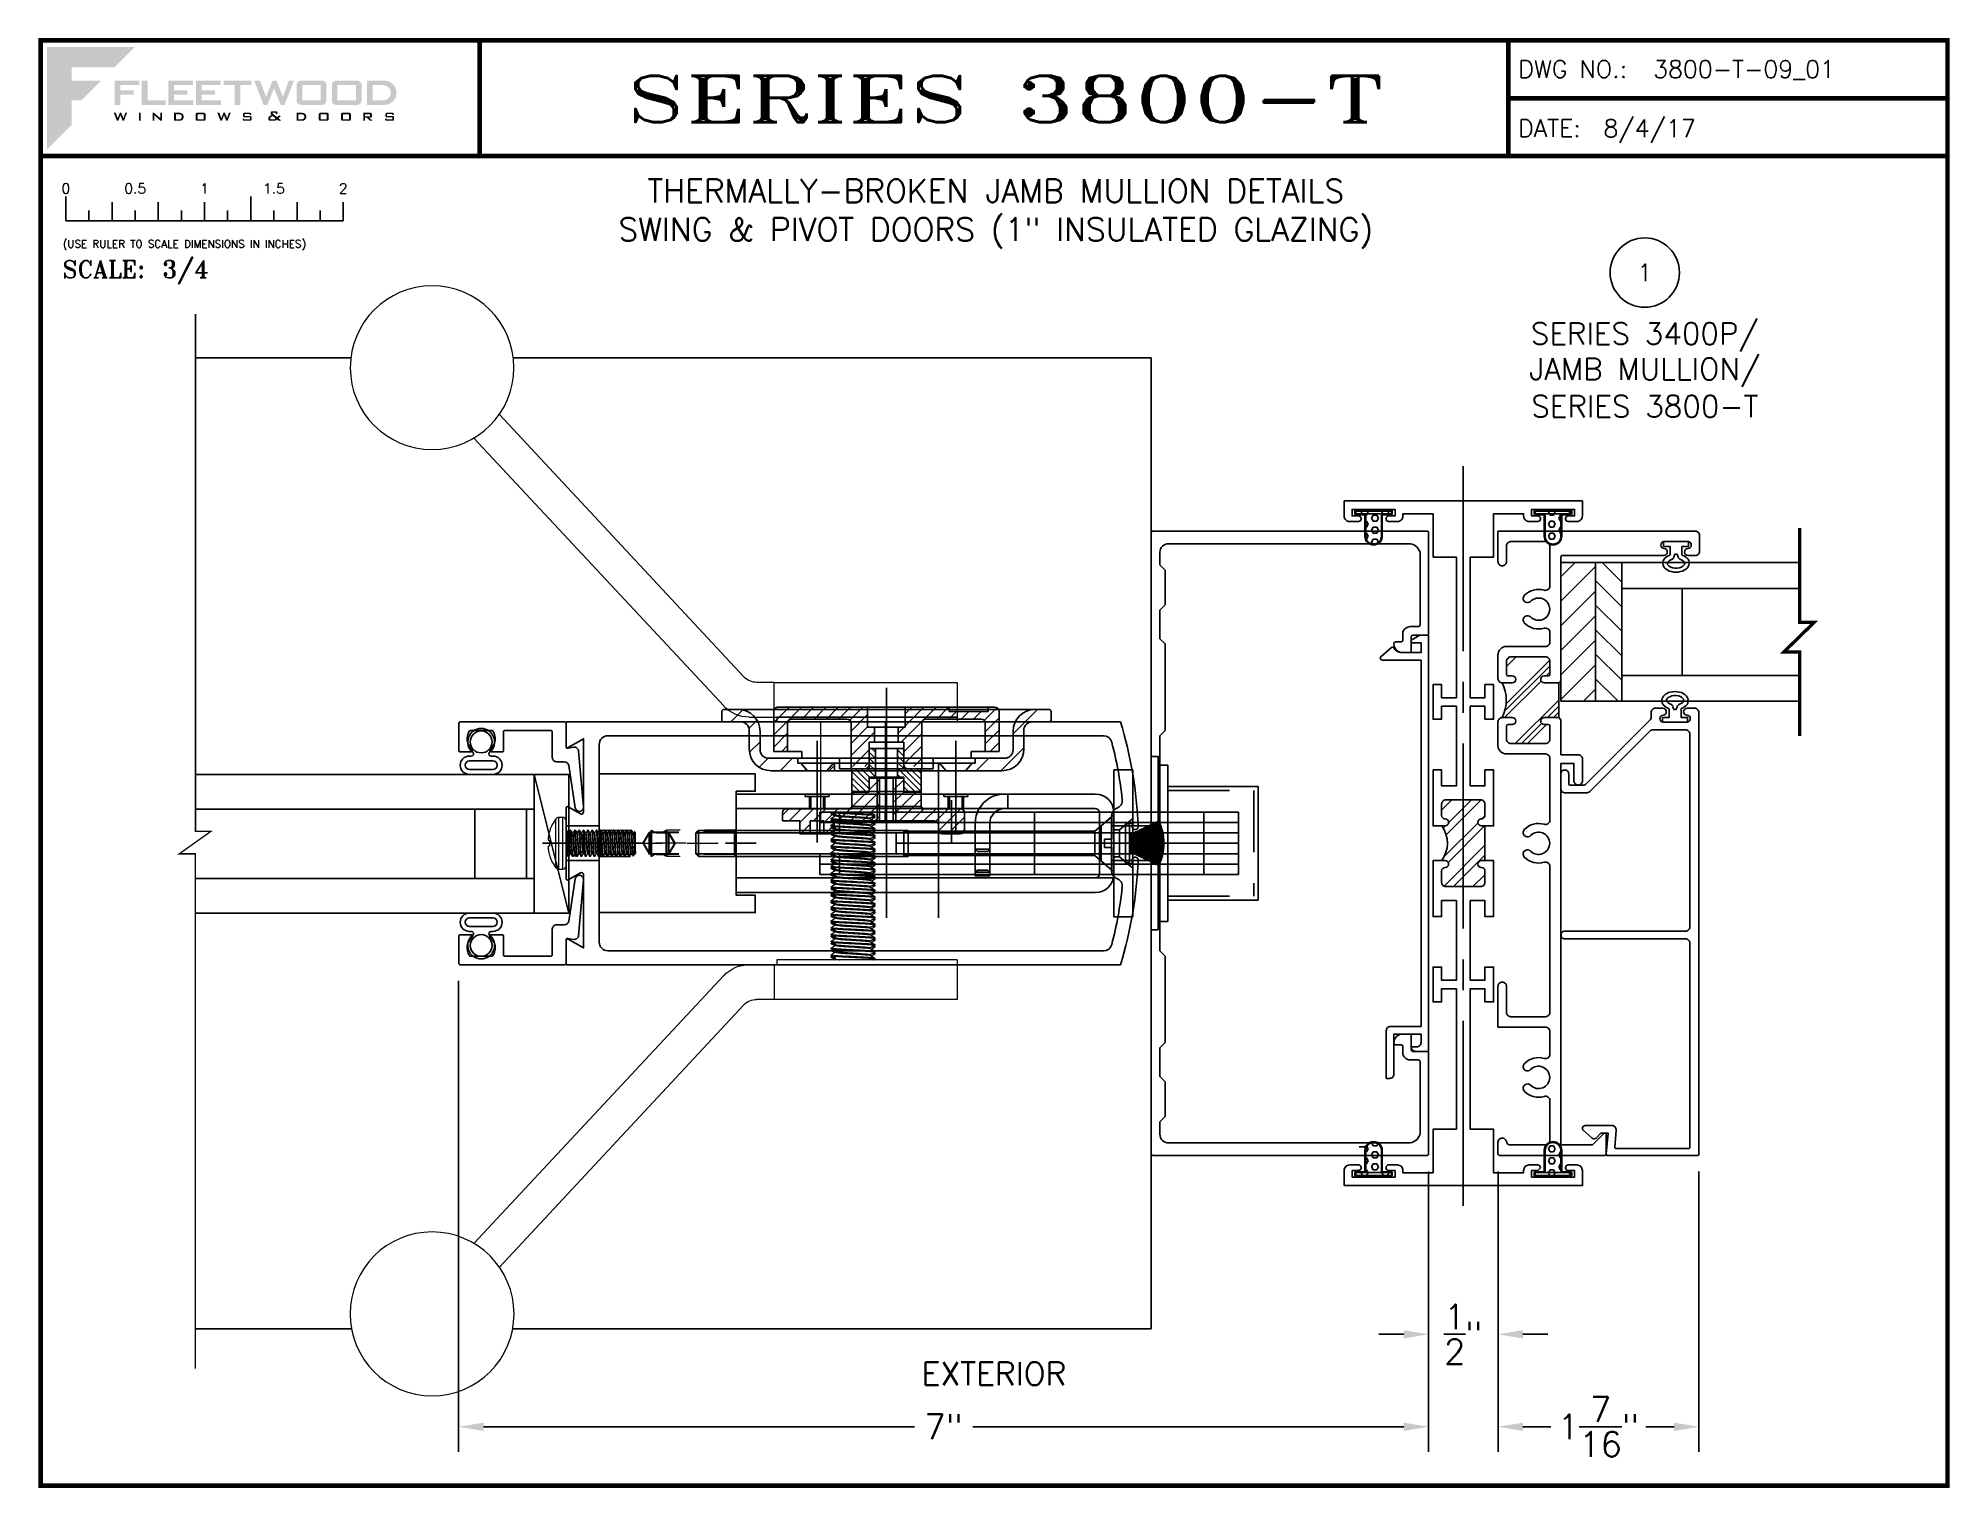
# Paper-space layout 'DETAIL 1' of a CAD drawing. Extents: x 0.1 to 10.5, y 0.1 to 7.9.
# The model-space entities are those that its viewports show. They can reach past a viewport. Long polylines and large blocks are cut down to what shows.
import ezdxf
from ezdxf.enums import TextEntityAlignment as Align

# ---------------------------------------------------------------- set-up
doc = ezdxf.new("R2010")
doc.units = 0
doc.header["$MEASUREMENT"] = 0
for name, pattern in [('CENTER', [2, 1.25, -0.25, 0.25, -0.25]), ('CENTER2', [1.125, 0.75, -0.125, 0.125, -0.125]), ('HIDDEN', [0.375, 0.25, -0.125]), ('HIDDEN2', [0.1875, 0.125, -0.0625]), ('SLD-Solid', [0])]:
    doc.linetypes.add(name, pattern=pattern)
doc.layers.get('0').update_dxf_attribs({"linetype": 'CONTINUOUS'})
doc.layers.get('Defpoints').update_dxf_attribs({"linetype": 'CONTINUOUS'})
for name, color, linetype in [('10', 7, 'CONTINUOUS'), ('ARCHETYPE COVER', 4, 'CONTINUOUS'), ('ARCHETYPE HOOK', 6, 'CONTINUOUS'), ('ARCHETYPE LATCH', 1, 'CONTINUOUS'), ('ARCHETYPE MOD FLIPPER', 2, 'CONTINUOUS'), ('ARCHETYPE POCKET', 2, 'CONTINUOUS'), ('ARCHETYPE SPACER', 4, 'CONTINUOUS'), ('ARCHETYPE THUMBTURN', 3, 'CONTINUOUS'), ('ARCHETYPE TT ADAPTER', 4, 'CONTINUOUS'), ('Ballons', 7, 'CONTINUOUS'), ('CENTERLINES', 40, 'CENTER'), ('DIM', 7, 'CONTINUOUS'), ('FASTENERS', 6, 'CONTINUOUS'), ('FRAME', 1, 'CONTINUOUS'), ('GLASS', 7, 'CONTINUOUS'), ('GLASS-VINYL', 7, 'CONTINUOUS'), ('MISC', 7, 'CONTINUOUS'), ('PROFILE NUMBER', 150, 'CONTINUOUS'), ('R-SWTS-DET1', 1, 'CONTINUOUS'), ('SEAL', 7, 'CONTINUOUS'), ('SETTING BLOCKS', 7, 'CONTINUOUS'), ('STRIKE_PLATES', 2, 'CONTINUOUS'), ('TEXT', 7, 'CONTINUOUS'), ('VENT', 5, 'CONTINUOUS')]:
    doc.layers.add(name, color=color, linetype=linetype)
doc.layers.add('VP', color=40, linetype='CONTINUOUS', plot=False)
doc.layers.get('VP').off()
doc.styles.add('ROMANS', font='romans')
doc.styles.add('ROMANT', font='romant')
doc.styles.add('SIMPLEX', font='simplex.shx', dxfattribs={"height": 0.125})
doc.styles.add('SIMPLEX-094', font='simplex.shx', dxfattribs={"height": 0.094})
doc.styles.get("Standard").update_dxf_attribs({"font": 'simplex.shx'})
doc.dimstyles.new('THREE QUARTER SCALE', dxfattribs={"dimscale": 0.75, "dimtxt": 0.18, "dimasz": 0.18, "dimexe": 0.18, "dimexo": 0.125, "dimgap": 0.09, "dimtad": 0, "dimtih": 1, "dimtoh": 1, "dimdec": 4, "dimzin": 0, "dimdsep": 46, "dimlunit": 4, "dimtxsty": 'Standard', "dimcen": 0.09, "dimadec": 0, "dimazin": 0, "dimtfac": 1, "dimtdec": 4, "dimtofl": 0, "dimtmove": 0, "dimatfit": 3, "dimfxl": 0, "dimtolj": 1, "dimtzin": 0, "dimarcsym": 0})

psp = doc.layouts.new('DETAIL 1')

# ---------------------------------------------------------------- texts
at = {"layer": 'TEXT', "color": 7}
psp.add_text('EXTERIOR', height=0.125, dxfattribs=at).set_placement((5.31325, 0.698259), align=Align.MIDDLE_CENTER)
at = {"layer": 'TEXT', "color": 7, "insert": (5.323046, 7.1565), "char_height": 0.125, "width": 5.42313964, "attachment_point": 2}
psp.add_mtext('THERMALLY-BROKEN{\\H1.091x; }JAMB MULLION DETAILS\\PSWING & PIVOT DOORS (1" INSULATED GLAZING)', dxfattribs=at)

msp = doc.modelspace()

# ---------------------------------------------------------------- blocks, each defined once
blk = doc.blocks.new('sectball')
blk.add_circle((0, 0), 0.125)
blk.add_attdef('NO', text='', height=0.062).set_placement((0, 0), align=Align.MIDDLE_CENTER)
for tag, p in [('LINE1', (0, -0.2588)), ('LINE2', (0, -0.3864)), ('LINE3', (0, -0.5214))]:
    blk.add_attdef(tag, text='', height=0.078).set_placement(p, align=Align.CENTER)
blk = doc.blocks.new('Fleetwood_Logo_6-10-15')
h = blk.add_hatch(color=154)
h.dxf.hatch_style = 1
h.paths.add_polyline_path([(0.2526, -0.0017), (0.0019, -0.0017), (0.0019, -0.2942), (0.0725, -0.2236), (0.0725, -0.1535), (0.1007, -0.1535), (0.1567, -0.0976), (0.0725, -0.0976), (0.0725, -0.0596), (0.1946, -0.0596)])
h = blk.add_hatch(color=251)
h.dxf.hatch_style = 1
h.paths.add_polyline_path([(0.2487, -0.1256), (0.2112, -0.1256), (0.2112, -0.1102), (0.2647, -0.1102), (0.2647, -0.0976), (0.1946, -0.0976), (0.1946, -0.1667), (0.2112, -0.1667), (0.2112, -0.1377), (0.2487, -0.1377)])
h = blk.add_hatch(color=251)
h.dxf.hatch_style = 1
h.paths.add_polyline_path([(0.2886, -0.0976), (0.272, -0.0976), (0.272, -0.1667), (0.3401, -0.1667), (0.3401, -0.1535), (0.2886, -0.1535)])
h = blk.add_hatch(color=251)
h.dxf.hatch_style = 1
h.paths.add_polyline_path([(0.4175, -0.0976), (0.3474, -0.0976), (0.3474, -0.1667), (0.4185, -0.1667), (0.4185, -0.1534), (0.364, -0.1534), (0.364, -0.1377), (0.4015, -0.1377), (0.4015, -0.1256), (0.364, -0.1256), (0.364, -0.1102), (0.4175, -0.1102)])
h = blk.add_hatch(color=251)
h.dxf.hatch_style = 1
h.paths.add_polyline_path([(0.4965, -0.0976), (0.4264, -0.0976), (0.4264, -0.1667), (0.4975, -0.1667), (0.4975, -0.1534), (0.443, -0.1534), (0.443, -0.1377), (0.4804, -0.1377), (0.4804, -0.1256), (0.443, -0.1256), (0.443, -0.1102), (0.4965, -0.1102)])
h = blk.add_hatch(color=251)
h.dxf.hatch_style = 1
h.paths.add_polyline_path([(0.5842, -0.0976), (0.5054, -0.0976), (0.5054, -0.1102), (0.5365, -0.1102), (0.5365, -0.1667), (0.5531, -0.1667), (0.5531, -0.1102), (0.5842, -0.1102)])
h = blk.add_hatch(color=251)
h.dxf.hatch_style = 1
h.paths.add_polyline_path([(0.6089, -0.0976), (0.5921, -0.0976), (0.6188, -0.1667), (0.63, -0.1667), (0.6489, -0.1192), (0.6679, -0.1667), (0.6789, -0.1667), (0.7056, -0.0976), (0.6908, -0.0976), (0.6742, -0.1433), (0.6558, -0.0976), (0.6446, -0.0976), (0.6261, -0.1433)])
h = blk.add_hatch(color=251)
h.dxf.hatch_style = 1
h.paths.add_polyline_path([(0.7853, -0.0976), (0.726, -0.0976, 0.414214), (0.7133, -0.1102), (0.7133, -0.154, 0.414214), (0.726, -0.1667), (0.7853, -0.1667, 0.414214), (0.798, -0.154), (0.798, -0.1102, 0.414214)])
h.paths.add_polyline_path([(0.7819, -0.1102), (0.7819, -0.154), (0.7294, -0.154), (0.7294, -0.1102)], flags=16)
h = blk.add_hatch(color=251)
h.dxf.hatch_style = 1
h.paths.add_polyline_path([(0.8856, -0.0976), (0.8262, -0.0976, 0.414214), (0.8136, -0.1102), (0.8136, -0.154, 0.414214), (0.8262, -0.1667), (0.8856, -0.1667, 0.414214), (0.8982, -0.154), (0.8982, -0.1102, 0.414214)])
h.paths.add_polyline_path([(0.8822, -0.1102), (0.8822, -0.154), (0.8296, -0.154), (0.8296, -0.1102)], flags=16)
h = blk.add_hatch(color=251)
h.dxf.hatch_style = 1
h.paths.add_polyline_path([(0.9632, -0.0976), (0.914, -0.0976), (0.914, -0.1667), (0.9632, -0.1667, 1)])
h.paths.add_polyline_path([(0.9301, -0.1102), (0.9593, -0.1102, -1), (0.9593, -0.154), (0.9301, -0.154)], flags=16)
h = blk.add_hatch(color=7)
h.dxf.hatch_style = 1
h.paths.add_polyline_path([(0.2301, -0.1891), (0.2251, -0.1891), (0.2196, -0.2043), (0.2134, -0.1891), (0.2097, -0.1891), (0.2035, -0.2043), (0.1978, -0.1891), (0.1922, -0.1891), (0.2011, -0.2121), (0.2048, -0.2121), (0.2112, -0.1963), (0.2175, -0.2121), (0.2212, -0.2121)])
h = blk.add_hatch(color=7)
h.dxf.hatch_style = 1
h.paths.add_polyline_path([(0.2691, -0.1891), (0.2637, -0.1891), (0.2637, -0.2118), (0.2637, -0.2121), (0.2691, -0.2121)])
h = blk.add_hatch(color=7)
h.dxf.hatch_style = 1
h.paths.add_polyline_path([(0.3077, -0.1964), (0.3259, -0.2121), (0.3298, -0.2121), (0.3298, -0.1891), (0.325, -0.1891), (0.325, -0.2047), (0.3067, -0.1891), (0.3029, -0.1891), (0.3029, -0.2121), (0.3077, -0.2121)])
h = blk.add_hatch(color=7)
h.dxf.hatch_style = 1
h.paths.add_polyline_path([(0.3801, -0.1891), (0.3637, -0.1891), (0.3637, -0.2121), (0.3801, -0.2121, 1)])
h.paths.add_polyline_path([(0.3691, -0.2079), (0.3691, -0.1933), (0.3788, -0.1933, -1), (0.3788, -0.2079)], flags=16)
h = blk.add_hatch(color=7)
h.dxf.hatch_style = 1
h.paths.add_polyline_path([(0.4537, -0.2079), (0.4537, -0.1933, 0.414214), (0.4495, -0.1891), (0.4297, -0.1891, 0.414214), (0.4255, -0.1933), (0.4255, -0.2079, 0.414214), (0.4297, -0.2121), (0.4495, -0.2121, 0.414214)])
h.paths.add_polyline_path([(0.4308, -0.2079), (0.4308, -0.1933), (0.4484, -0.1933), (0.4484, -0.2079)], flags=16)
h = blk.add_hatch(color=7)
h.dxf.hatch_style = 1
h.paths.add_polyline_path([(0.5253, -0.1891), (0.5203, -0.1891), (0.5148, -0.2043), (0.5087, -0.1891), (0.5049, -0.1891), (0.4988, -0.2043), (0.493, -0.1891), (0.4874, -0.1891), (0.4963, -0.2121), (0.5001, -0.2121), (0.5064, -0.1963), (0.5127, -0.2121), (0.5164, -0.2121)])
h = blk.add_hatch(color=7)
h.dxf.hatch_style = 1
h.paths.add_polyline_path([(0.5801, -0.1891), (0.5643, -0.1891, 0.414214), (0.56, -0.1933), (0.56, -0.1981, 0.414214), (0.5643, -0.2024), (0.58, -0.2024), (0.58, -0.2078), (0.5637, -0.2078), (0.5637, -0.2052), (0.5591, -0.2062), (0.5591, -0.2078, 0.414214), (0.5634, -0.2121), (0.5805, -0.2121, 0.414214), (0.5848, -0.2078), (0.5848, -0.2024, 0.414214), (0.5805, -0.1982), (0.5648, -0.1982), (0.5648, -0.193), (0.5798, -0.193), (0.5798, -0.1958), (0.5843, -0.1948), (0.5843, -0.1933, 0.414214)])
h = blk.add_hatch(color=7)
h.dxf.hatch_style = 1
h.paths.add_polyline_path([(0.645, -0.1913, -0.222262), (0.6447, -0.1906), (0.6447, -0.1892), (0.6535, -0.1892), (0.6535, -0.193), (0.6587, -0.1918), (0.6587, -0.189, 0.414214), (0.6544, -0.1847), (0.6437, -0.1847, 0.414214), (0.6394, -0.189), (0.6394, -0.1922, 0.222262), (0.6407, -0.1948), (0.6415, -0.1955), (0.6345, -0.1998, 0.260684), (0.6329, -0.2027), (0.6329, -0.2078, 0.414214), (0.6372, -0.2121), (0.6514, -0.2121, 0.17577), (0.6536, -0.2113), (0.657, -0.2085), (0.6614, -0.2121), (0.6699, -0.2121), (0.6613, -0.2049), (0.6676, -0.1997), (0.6637, -0.1964), (0.6574, -0.2017)])
h.paths.add_polyline_path([(0.6532, -0.2052), (0.6509, -0.2072, -0.17577), (0.6502, -0.2074), (0.6382, -0.2074), (0.6382, -0.2033, -0.260684), (0.6387, -0.2025), (0.6451, -0.1985)], flags=16)
h = blk.add_hatch(color=7)
h.dxf.hatch_style = 1
h.paths.add_polyline_path([(0.7294, -0.1891), (0.713, -0.1891), (0.713, -0.2121), (0.7294, -0.2121, 1)])
h.paths.add_polyline_path([(0.7184, -0.2079), (0.7184, -0.1933), (0.7281, -0.1933, -1), (0.7281, -0.2079)], flags=16)
h = blk.add_hatch(color=7)
h.dxf.hatch_style = 1
h.paths.add_polyline_path([(0.8045, -0.2079), (0.8045, -0.1933, 0.414214), (0.8003, -0.1891), (0.7805, -0.1891, 0.414214), (0.7763, -0.1933), (0.7763, -0.2079, 0.414214), (0.7805, -0.2121), (0.8003, -0.2121, 0.414214)])
h.paths.add_polyline_path([(0.7816, -0.2079), (0.7816, -0.1933), (0.7992, -0.1933), (0.7992, -0.2079)], flags=16)
h = blk.add_hatch(color=7)
h.dxf.hatch_style = 1
h.paths.add_polyline_path([(0.8678, -0.2079), (0.8678, -0.1933, 0.414214), (0.8636, -0.1891), (0.8438, -0.1891, 0.414214), (0.8396, -0.1933), (0.8396, -0.2079, 0.414214), (0.8438, -0.2121), (0.8636, -0.2121, 0.414214)])
h.paths.add_polyline_path([(0.8449, -0.2079), (0.8449, -0.1933), (0.8624, -0.1933), (0.8624, -0.2079)], flags=16)
h = blk.add_hatch(color=7)
h.dxf.hatch_style = 1
h.paths.add_polyline_path([(0.9277, -0.1993), (0.9277, -0.1933, 0.414214), (0.9235, -0.1891), (0.9028, -0.1891), (0.9028, -0.2121), (0.9082, -0.2121), (0.9082, -0.2035), (0.9131, -0.2035), (0.9224, -0.2121), (0.9303, -0.2121), (0.9197, -0.2035), (0.9235, -0.2035, 0.414214)])
h.paths.add_polyline_path([(0.9082, -0.1993), (0.9082, -0.1933), (0.9214, -0.1933, -0.414214), (0.9224, -0.1943), (0.9224, -0.1983, -0.414214), (0.9214, -0.1993)], flags=16)
h = blk.add_hatch(color=7)
h.dxf.hatch_style = 1
h.paths.add_polyline_path([(0.9867, -0.1982), (0.971, -0.1982), (0.971, -0.193), (0.9859, -0.193), (0.9859, -0.1958), (0.9905, -0.1948), (0.9905, -0.1933, 0.414214), (0.9863, -0.1891), (0.9705, -0.1891, 0.414214), (0.9662, -0.1933), (0.9662, -0.1981, 0.414214), (0.9705, -0.2024), (0.9862, -0.2024), (0.9862, -0.2078), (0.9699, -0.2078), (0.9699, -0.2052), (0.9653, -0.2062), (0.9653, -0.2078, 0.414214), (0.9696, -0.2121), (0.9867, -0.2121, 0.414214), (0.991, -0.2078), (0.991, -0.2024, 0.414214)])
blk = doc.blocks.new('A-SIZE_L')
for p, q in [((8.095, 7.907), (8.095, 7.282)), ((8.095, 7.594), (10.47, 7.594)), ((0.157, 7.282), (10.47, 7.282))]:
    blk.add_line(p, q)
at = {"const_width": 0.025}
for points in [[(0.157, 7.907), (10.47, 7.907), (10.47, 0.093), (0.157, 0.093), (0.157, 7.907)], [(2.532, 7.907), (2.532, 7.282)], [(8.095, 7.907), (8.095, 7.282)], [(8.095, 7.594), (10.47, 7.594)], [(0.157, 7.282), (10.47, 7.282)]]:
    blk.add_lwpolyline(points, dxfattribs=at)
at = {"xscale": 1.898091133004928, "yscale": 1.898091133004928, "zscale": 1.898091133004928}
blk.add_blockref('Fleetwood_Logo_6-10-15', (0.188, 7.875), dxfattribs=at)
for s, style, p in [('DWG NO.:', 'SIMPLEX-094', (8.149, 7.705)), ('DATE:', 'SIMPLEX-094', (8.148, 7.385)), ('SCALE:', 'ROMANT', (0.276, 6.623))]:
    blk.add_text(s, height=0.094, dxfattribs=dict(style=style)).set_placement(p)
for tag, p, style in [('DWG_NO', (8.878, 7.705), 'SIMPLEX-094'), ('DATE', (8.609, 7.385), 'SIMPLEX-094'), ('SCALE', (0.814, 6.623), 'ROMANT')]:
    blk.add_attdef(tag, p, '', height=0.094, dxfattribs=dict(style=style))
for tag, height, style, width, p, p2 in [('DWG_NO', 0.094, 'SIMPLEX-094', 2.60233, (8.876, 7.704), (10.367, 7.704)), ('PRODUCT', 0.25, 'ROMANT', 2.260212, (3.282, 7.465), (7.345, 7.465))]:
    blk.add_attdef(tag, text='', height=height, dxfattribs=dict(style=style, width=width)).set_placement(p, p2, align=Align.FIT)
blk = doc.blocks.new('*D69')
at = {"layer": 'Defpoints', "color": 0}
for p in [(7.664, 1.886), (8.039, 1.886), (8.039, 0.911)]:
    blk.add_point(p, dxfattribs=at)
at = {"layer": 'DIM', "color": 0, "lineweight": -2}
for p, q in [((7.664, 1.792), (7.664, 0.776)), ((8.039, 1.792), (8.039, 0.776)), ((7.529, 0.911), (7.394, 0.911)), ((8.174, 0.911), (8.309, 0.911))]:
    blk.add_line(p, q, dxfattribs=at)
at = {"layer": 'DIM', "color": 0}
for points in [[(7.529, 0.933), (7.529, 0.888), (7.664, 0.911)], [(8.174, 0.933), (8.174, 0.888), (8.039, 0.911)]]:
    blk.add_solid(points, dxfattribs=at)
at = {"layer": 'DIM', "color": 0, "insert": (7.851, 0.911), "char_height": 0.135, "attachment_point": 5}
blk.add_mtext('\\A1;{\\H1.000000x;\\S1/2;}"', dxfattribs=at)
blk = doc.blocks.new('*D70')
at = {"layer": 'Defpoints', "color": 0}
for p in [(2.418, 2.917), (7.664, 1.886), (2.418, 0.411)]:
    blk.add_point(p, dxfattribs=at)
at = {"layer": 'DIM', "color": 0, "lineweight": -2}
for p, q in [((2.418, 2.823), (2.418, 0.276)), ((7.664, 1.792), (7.664, 0.276)), ((2.553, 0.411), (4.884, 0.411)), ((7.529, 0.411), (5.199, 0.411))]:
    blk.add_line(p, q, dxfattribs=at)
at = {"layer": 'DIM', "color": 0}
for points in [[(2.553, 0.433), (2.553, 0.388), (2.418, 0.411)], [(7.529, 0.433), (7.529, 0.388), (7.664, 0.411)]]:
    blk.add_solid(points, dxfattribs=at)
at = {"layer": 'DIM', "color": 0, "insert": (5.041, 0.411), "char_height": 0.135, "attachment_point": 5}
blk.add_mtext('\\A1;7"', dxfattribs=at)
blk = doc.blocks.new('*D75')
at = {"layer": 'Defpoints', "color": 0}
for p in [(8.039, 1.886), (9.126, 1.885), (9.126, 0.411)]:
    blk.add_point(p, dxfattribs=at)
at = {"layer": 'DIM', "color": 0, "lineweight": -2}
for p, q in [((8.039, 1.792), (8.039, 0.276)), ((9.126, 1.791), (9.126, 0.276)), ((8.174, 0.411), (8.325, 0.411)), ((8.991, 0.411), (8.839, 0.411))]:
    blk.add_line(p, q, dxfattribs=at)
at = {"layer": 'DIM', "color": 0}
for points in [[(8.174, 0.433), (8.174, 0.388), (8.039, 0.411)], [(8.991, 0.433), (8.991, 0.388), (9.126, 0.411)]]:
    blk.add_solid(points, dxfattribs=at)
at = {"layer": 'DIM', "color": 0, "insert": (8.582, 0.411), "char_height": 0.135, "attachment_point": 5}
blk.add_mtext('\\A1;1{\\H1.000000x;\\S7/16;}"', dxfattribs=at)
blk = doc.blocks.new('Three Quarter')
for p, q in [((0.137, -0.219), (0.137, -0.35)), ((0.262, -0.294), (0.262, -0.35)), ((0.387, -0.249), (0.387, -0.35)), ((0.512, -0.294), (0.512, -0.35)), ((0.637, -0.249), (0.637, -0.35)), ((0.762, -0.294), (0.762, -0.35)), ((0.887, -0.249), (0.887, -0.35)), ((1.012, -0.294), (1.012, -0.35)), ((1.137, -0.219), (1.137, -0.35)), ((1.262, -0.294), (1.262, -0.35)), ((1.387, -0.249), (1.387, -0.35)), ((1.512, -0.294), (1.512, -0.35)), ((1.637, -0.249), (1.637, -0.35)), ((0.137, -0.35), (1.637, -0.35))]:
    blk.add_line(p, q)
for s, p in [('0', (0.137, -0.219)), ('0.5', (0.512, -0.219)), ('1', (0.887, -0.219)), ('1.5', (1.262, -0.219)), ('2', (1.637, -0.219))]:
    blk.add_text(s, height=0.055).set_placement(p, align=Align.BOTTOM_CENTER)
at = {"style": 'ROMANS'}
blk.add_text('(USE RULER TO SCALE DIMENSIONS IN INCHES)', height=0.04115, dxfattribs=at).set_placement((0.12, -0.495))
blk = doc.blocks.new('3801 1 INCH GLASS STOP')
blk.add_lwpolyline([(2.741, 0.327, -0.414214), (2.769, 0.299, -0.414214), (2.741, 0.271), (2.669, 0.271, 0.414214), (2.659, 0.261), (2.659, 0.167, 0.198912), (2.668, 0.145), (3.128, -0.315, 0.198912), (3.15, -0.324), (3.183, -0.324, -0.414214), (3.214, -0.355), (3.214, -0.408, -0.414214), (3.189, -0.433, -0.399638), (3.164, -0.41, 0.400364), (3.139, -0.386, 0.414214), (3.114, -0.411), (3.114, -0.581, 0.414214), (3.139, -0.606), (3.139, -0.606, 0.399638), (3.164, -0.582, -0.399638), (3.189, -0.558, -0.414214), (3.214, -0.583), (3.214, -0.637, -0.414214), (3.183, -0.668), (-0.001, -0.668, -0.414214), (-0.011, -0.658), (-0.011, -0.01, -0.440011), (0, 0), (0.149, -0.013), (0.149, 0.04), (0.115, 0.074, -0.395486), (0.114, 0.102), (0.17, 0.165, -0.691708), (0.205, 0.152), (0.205, -0.04, -0.440011), (0.171, -0.071), (0.05, -0.061, 0.440011), (0.039, -0.071), (0.039, -0.593, 0.414214), (0.049, -0.603), (1.52, -0.603, 0.414214), (1.551, -0.572), (1.551, 0.299, -0.414214), (1.579, 0.327, -0.414214), (1.607, 0.299), (1.607, -0.572, 0.414214), (1.638, -0.603), (3.027, -0.603, 0.414214), (3.058, -0.572), (3.058, -0.337, 0.198912), (3.049, -0.315), (2.612, 0.122, -0.198912), (2.603, 0.144), (2.603, 0.296, -0.414214), (2.634, 0.327)], format="xyb", close=True)
blk = doc.blocks.new('A$C3BF656AD')
at = {"layer": 'SETTING BLOCKS'}
h = blk.add_hatch(dxfattribs=at)
h.set_pattern_fill('ANSI31', color=256, scale=0.25, angle=90, style=0)
h.set_pattern_definition([(135, (0.820812, -8.054306), (-0.02209709, -0.02209709), [])])
h.paths.add_polyline_path([(0, 0.0625), (0.25, 0.0625), (0.25, 0.1095), (0, 0.1095)])
h = blk.add_hatch(dxfattribs=at)
h.set_pattern_fill('ANSI31', color=256, scale=0.25, style=0)
h.set_pattern_definition([(45, (-2.098375, -8.085556), (-0.02209709, 0.02209709), [])])
h.paths.add_polyline_path([(0, 0), (0.25, 0), (0.25, 0.0625), (0, 0.0625)])
for points in [[(0, 0.0625), (0, 0.1095), (0.25, 0.1095), (0.25, 0.0625)], [(0, 0), (0, 0.0625), (0.25, 0.0625), (0.25, 0)]]:
    blk.add_lwpolyline(points, close=True, dxfattribs=at)
blk = doc.blocks.new('3082 THERMAL MULLION')
h = blk.add_hatch()
h.set_pattern_fill('ANSI32', color=256, scale=0.4, style=0)
h.set_pattern_definition([(45, (-18.90285, -1.32658), (-0.106066, 0.106066), []), (45, (-18.83214, -1.32658), (-0.106066, 0.106066), [])])
h.paths.add_polyline_path([(0.156, 2.5935), (0.131, 2.5935, -0.414214), (0.106, 2.6185), (0.106, 2.6195, -0.414214), (0.13, 2.6435), (0.131, 2.6435, 0.414214), (0.156, 2.6685), (0.156, 2.7505, 0.414214), (0.125, 2.7815), (-0.125, 2.7815, 0.414214), (-0.156, 2.7505), (-0.156, 2.6685, 0.414214), (-0.131, 2.6435), (-0.13, 2.6435, -0.414214), (-0.106, 2.6195), (-0.106, 2.6185, -0.414214), (-0.131, 2.5935), (-0.156, 2.5935, -0.330037), (-0.156, 2.3435), (-0.131, 2.3435, -0.414214), (-0.106, 2.3185), (-0.106, 2.3175, -0.414214), (-0.13, 2.2935), (-0.131, 2.2935, 0.414214), (-0.156, 2.2685), (-0.156, 2.1865, 0.414214), (-0.125, 2.1555), (0.125, 2.1555, 0.414214), (0.156, 2.1865), (0.156, 2.2685, 0.414214), (0.131, 2.2935), (0.13, 2.2935, -0.414214), (0.106, 2.3175), (0.106, 2.3185, -0.414214), (0.131, 2.3435), (0.156, 2.3435)])
blk.add_line((0.156, 2.3435), (0.156, 2.5935))
for points in [[(-0.218, 4.531), (-0.05, 4.531), (-0.05, 3.518), (-0.156, 3.518), (-0.156, 3.612), (-0.218, 3.612), (-0.218, 3.362), (-0.156, 3.362), (-0.156, 3.456), (-0.05, 3.456), (-0.05, 2.8815), (-0.156, 2.8815), (-0.156, 2.9975), (-0.218, 2.9975), (-0.218, 2.5935), (-0.131, 2.5935, 0.414214), (-0.106, 2.6185), (-0.106, 2.6195, 0.414214), (-0.13, 2.6435), (-0.131, 2.6435, -0.414214), (-0.156, 2.6685), (-0.156, 2.7505, -0.414214), (-0.125, 2.7815), (0.125, 2.7815, -0.414214), (0.156, 2.7505), (0.156, 2.6685, -0.414214), (0.131, 2.6435), (0.13, 2.6435, 0.414214), (0.106, 2.6195), (0.106, 2.6185, 0.414214), (0.131, 2.5935), (0.218, 2.5935), (0.218, 2.9975), (0.156, 2.9975), (0.156, 2.8815), (0.05, 2.8815), (0.05, 3.456), (0.156, 3.456), (0.156, 3.362), (0.218, 3.362), (0.218, 3.612), (0.156, 3.612), (0.156, 3.518), (0.05, 3.518), (0.05, 4.531), (0.218, 4.531), (0.218, 4.844), (0.435, 4.844), (0.435, 4.828, 0.414214), (0.475, 4.788), (0.537, 4.788, 0.414214), (0.557, 4.808), (0.557, 4.809, 0.414214), (0.538, 4.828), (0.492, 4.828), (0.492, 4.875), (0.802, 4.875), (0.802, 4.828), (0.755, 4.828, 0.414214), (0.737, 4.81), (0.737, 4.808, 0.414214), (0.757, 4.788), (0.819, 4.788, 0.414214), (0.859, 4.828), (0.859, 4.937), (-0.859, 4.937), (-0.859, 4.828, 0.414214), (-0.819, 4.788), (-0.755, 4.788, 0.414214), (-0.737, 4.806), (-0.737, 4.81, 0.414214), (-0.755, 4.828), (-0.802, 4.828), (-0.802, 4.875), (-0.492, 4.875), (-0.492, 4.828), (-0.539, 4.828, 0.414214), (-0.557, 4.81), (-0.557, 4.806, 0.414214), (-0.539, 4.788), (-0.475, 4.788, 0.414214), (-0.435, 4.828), (-0.435, 4.844), (-0.218, 4.844)], [(0.557, 0.128), (0.557, 0.129, 0.414214), (0.537, 0.149), (0.475, 0.149, 0.414214), (0.435, 0.109), (0.435, 0.093), (0.218, 0.093), (0.218, 0.406), (0.05, 0.406), (0.05, 1.419), (0.156, 1.419), (0.156, 1.325), (0.218, 1.325), (0.218, 1.575), (0.156, 1.575), (0.156, 1.481), (0.05, 1.481), (0.05, 2.0555), (0.156, 2.0555), (0.156, 1.9395), (0.218, 1.9395), (0.218, 2.3435), (0.131, 2.3435, 0.414214), (0.106, 2.3185), (0.106, 2.3175, 0.414214), (0.13, 2.2935), (0.131, 2.2935, -0.414214), (0.156, 2.2685), (0.156, 2.1865, -0.414214), (0.125, 2.1555), (-0.125, 2.1555, -0.414214), (-0.156, 2.1865), (-0.156, 2.2685, -0.414214), (-0.131, 2.2935), (-0.13, 2.2935, 0.414214), (-0.106, 2.3175), (-0.106, 2.3185, 0.414214), (-0.131, 2.3435), (-0.218, 2.3435), (-0.218, 1.9395), (-0.156, 1.9395), (-0.156, 2.0555), (-0.05, 2.0555), (-0.05, 1.481), (-0.156, 1.481), (-0.156, 1.575), (-0.218, 1.575), (-0.218, 1.325), (-0.156, 1.325), (-0.156, 1.419), (-0.05, 1.419), (-0.05, 0.406), (-0.218, 0.406), (-0.218, 0.093), (-0.435, 0.093), (-0.435, 0.109, 0.414214), (-0.475, 0.149), (-0.539, 0.149, 0.414214), (-0.557, 0.131), (-0.557, 0.127, 0.414214), (-0.539, 0.109), (-0.492, 0.109), (-0.492, 0.062), (-0.802, 0.062), (-0.802, 0.109), (-0.755, 0.109, 0.414214), (-0.737, 0.127), (-0.737, 0.131, 0.414214), (-0.755, 0.149), (-0.819, 0.149, 0.414214), (-0.859, 0.109), (-0.859, 0), (0.859, 0), (0.859, 0.109, 0.414214), (0.819, 0.149), (0.757, 0.149, 0.414214), (0.737, 0.129), (0.737, 0.127, 0.414214), (0.755, 0.109), (0.802, 0.109), (0.802, 0.062), (0.492, 0.062), (0.492, 0.109), (0.538, 0.109)]]:
    blk.add_lwpolyline(points, format="xyb", close=True)
blk.add_arc((-0.3247, 2.4685), 0.21, 323.47039, 36.52961)
blk = doc.blocks.new('19120')
h = blk.add_hatch()
h.set_pattern_fill('HEX', scale=0.2)
h.paths.add_polyline_path([(-11.951, 24.705), (-11.951, 24.713, 1.000794), (-12.065, 24.714), (-12.065, 24.566, -0.414214), (-12.078, 24.553), (-11.938, 24.553, -0.414214), (-11.951, 24.566)])
h.paths.add_polyline_path([(-11.879, 24.55, 0.414214), (-11.882, 24.553), (-12.078, 24.553), (-12.133, 24.553, 0.414214), (-12.137, 24.55), (-12.137, 24.537, 0.414214), (-12.133, 24.533), (-11.882, 24.533, 0.414214), (-11.879, 24.537)])
for p, q in [((-12.071, 24.714), (-12.071, 24.566)), ((-12.065, 24.714), (-12.065, 24.566)), ((-11.951, 24.713), (-11.951, 24.705)), ((-11.951, 24.705), (-11.951, 24.566)), ((-11.945, 24.714), (-11.945, 24.566)), ((-12.143, 24.534), (-12.143, 24.552)), ((-12.137, 24.55), (-12.137, 24.537)), ((-12.136, 24.559), (-12.078, 24.559)), ((-12.078, 24.553), (-12.133, 24.553)), ((-12.078, 24.553), (-11.882, 24.553)), ((-11.938, 24.559), (-11.88, 24.559)), ((-11.879, 24.537), (-11.879, 24.55)), ((-11.873, 24.552), (-11.873, 24.534)), ((-12.136, 24.527), (-12.049, 24.527)), ((-12.133, 24.533), (-11.882, 24.533)), ((-12.043, 24.527), (-12.049, 24.533)), ((-12.043, 24.521), (-12.049, 24.527)), ((-12.043, 24.527), (-12.043, 24.533)), ((-12.043, 24.527), (-11.88, 24.527)), ((-11.973, 24.521), (-12.043, 24.521)), ((-11.973, 24.521), (-11.973, 24.527))]:
    blk.add_line(p, q)
for centre, radius, start, end in [((-12.008, 24.714), 0.063, 0, 180), ((-12.008, 24.714), 0.057, 359.3779, 179.3779), ((-12.136, 24.552), 0.007, 90, 180), ((-12.133, 24.55), 0.0035, 90, 180), ((-12.133, 24.537), 0.0035, 180, 270), ((-11.938, 24.566), 0.013, 180, 270), ((-11.938, 24.566), 0.007, 180, 270.0001), ((-11.882, 24.537), 0.0035, 270, 0), ((-12.136, 24.534), 0.007, 180, 270), ((-11.88, 24.534), 0.007, 270, 0)]:
    blk.add_arc(centre, radius, start, end)
at = {"extrusion": (0, 0, -1)}
for centre, radius, start, end in [((12.078, 24.566), 0.007, 180, 270), ((12.078, 24.566), 0.013, 180, 270.0001), ((11.882, 24.55), 0.0035, 90, 180), ((11.88, 24.552), 0.007, 90, 180)]:
    blk.add_arc(centre, radius, start, end, dxfattribs=at)
blk = doc.blocks.new('*U34')
h = blk.add_hatch()
h.set_pattern_fill('HEX', scale=0.2)
h.paths.add_polyline_path([(-11.951, 24.35), (-11.951, 24.342, -1.000794), (-12.065, 24.34), (-12.065, 24.488, 0.414214), (-12.078, 24.501), (-11.938, 24.501, 0.414214), (-11.951, 24.488)])
h.paths.add_polyline_path([(-11.879, 24.505, -0.414214), (-11.882, 24.501), (-12.078, 24.501), (-12.133, 24.501, -0.414214), (-12.137, 24.505), (-12.137, 24.518, -0.414214), (-12.133, 24.521), (-11.882, 24.521, -0.414214), (-11.879, 24.518)])
for p, q in [((-12.143, 24.52), (-12.143, 24.502)), ((-12.137, 24.505), (-12.137, 24.518)), ((-12.136, 24.527), (-12.049, 24.527)), ((-12.136, 24.495), (-12.078, 24.495)), ((-12.133, 24.521), (-11.882, 24.521)), ((-12.078, 24.501), (-12.133, 24.501)), ((-12.078, 24.501), (-11.882, 24.501)), ((-12.071, 24.34), (-12.071, 24.488)), ((-12.065, 24.34), (-12.065, 24.488)), ((-12.043, 24.533), (-12.049, 24.527)), ((-12.043, 24.527), (-12.049, 24.521)), ((-11.973, 24.533), (-12.043, 24.533)), ((-12.043, 24.527), (-11.88, 24.527)), ((-12.043, 24.527), (-12.043, 24.521)), ((-11.973, 24.533), (-11.973, 24.527)), ((-11.951, 24.35), (-11.951, 24.488)), ((-11.945, 24.34), (-11.945, 24.488)), ((-11.938, 24.495), (-11.88, 24.495)), ((-11.879, 24.518), (-11.879, 24.505)), ((-11.873, 24.502), (-11.873, 24.52)), ((-11.951, 24.342), (-11.951, 24.35))]:
    blk.add_line(p, q)
for centre, radius, start, end in [((-12.136, 24.52), 0.007, 90, 180), ((-12.136, 24.502), 0.007, 180, 270), ((-12.133, 24.518), 0.0035, 90, 180), ((-12.133, 24.505), 0.0035, 180, 270), ((-11.938, 24.488), 0.013, 90, 180), ((-11.938, 24.488), 0.007, 89.9999, 180), ((-11.882, 24.518), 0.0035, 0, 90), ((-11.88, 24.52), 0.007, 0, 90), ((-12.008, 24.34), 0.063, 180, 0), ((-12.008, 24.341), 0.057, 180.6221, 0.6221)]:
    blk.add_arc(centre, radius, start, end)
at = {"extrusion": (0, 0, -1)}
for centre, radius, start, end in [((12.078, 24.488), 0.013, 89.9999, 180), ((12.078, 24.488), 0.007, 90, 180), ((11.882, 24.505), 0.0035, 180, 270), ((11.88, 24.502), 0.007, 180, 270)]:
    blk.add_arc(centre, radius, start, end, dxfattribs=at)
blk = doc.blocks.new('J6828 Jamb')
blk.add_lwpolyline([(-2.098, 0.062), (-2.007, 0.062), (-1.969, 0.1), (-1.719, 0.1), (-1.681, 0.062), (-1.475, 0.062), (-1.437, 0.1), (-1.125, 0.1), (-0.813, 0.1), (-0.775, 0.062), (0, 0.062), (0.775, 0.062), (0.813, 0.1), (1.125, 0.1), (1.437, 0.1), (1.475, 0.062), (1.681, 0.062), (1.719, 0.1), (1.969, 0.1), (2.007, 0.062), (2.098, 0.062, 0.414214), (2.16, 0.124), (2.16, 1.853, 0.345205), (2.098, 1.938), (1.572, 1.938, 0.414214), (1.562, 1.928), (1.562, 1.867, -0.441731), (1.5, 1.813), (1.462, 1.813, 0.414214), (1.452, 1.803), (1.452, 1.76, -0.414214), (1.442, 1.75), (1.437, 1.75, -0.414214), (1.375, 1.812), (1.375, 1.865, -0.414214), (1.385, 1.875), (1.49, 1.875, 0.414214), (1.5, 1.885), (1.5, 1.99, -0.414214), (1.51, 2), (2.24, 2, -0.414214), (2.25, 1.99), (2.25, 0.01, -0.414214), (2.24, 0), (0, 0), (-2.24, 0, -0.414214), (-2.25, 0.01), (-2.25, 1.99, -0.414214), (-2.24, 2), (-1.51, 2, -0.414214), (-1.5, 1.99), (-1.5, 1.885, 0.414214), (-1.49, 1.875), (-1.385, 1.875, -0.414214), (-1.375, 1.865), (-1.375, 1.812, -0.414214), (-1.437, 1.75), (-1.442, 1.75, -0.414214), (-1.452, 1.76), (-1.452, 1.803, 0.414214), (-1.462, 1.813), (-1.5, 1.813, -0.441731), (-1.562, 1.867), (-1.562, 1.928, 0.414214), (-1.572, 1.938), (-2.098, 1.938, 0.345205), (-2.16, 1.853), (-2.16, 0.124, 0.414214)], format="xyb", close=True)
blk = doc.blocks.new('Jamb Closer')
blk.add_lwpolyline([(1.664, 0.25, 0.414214), (1.695, 0.281), (1.695, 0.305), (1.351, 0.305, 0.414214), (1.32, 0.274), (1.32, 0.055), (-1.32, 0.055), (-1.32, 0.094), (-1.32, 0.333, 0.700208), (-1.348, 0.343), (-1.413, 0.266, 0.48564), (-1.409, 0.251, -0.284915), (-1.375, 0.196), (-1.375, 0.055), (-1.445, 0.055), (-1.445, 0.125), (-1.465, 0.125), (-1.5, 0.063), (-1.5, 0), (1.5, 0), (1.5, 0.094, 0.414214), (1.469, 0.125), (1.468, 0.125), (1.468, 0.086, -0.414214), (1.437, 0.055), (1.375, 0.055), (1.375, 0.25)], format="xyb", close=True)
blk = doc.blocks.new('3344 Stile')
for points in [[(0.1, 3.976, 0.414214), (0.119, 3.957), (0.135, 3.957, -0.414214), (0.145, 3.947), (0.145, 3.917, -0.414214), (0.135, 3.907), (-0.135, 3.907, -0.414214), (-0.145, 3.917), (-0.145, 3.947, -0.414214), (-0.135, 3.957), (-0.119, 3.957, 0.414214), (-0.1, 3.976), (-0.1, 3.981, 0.425958), (-0.12, 4, 0.064097), (-0.875, 3.872), (-0.875, 0.937), (-0.875, -0.125), (-0.699, -0.125, 0.57735), (-0.69, -0.11), (-0.754, 0), (-0.226, 0, -0.57735), (-0.213, -0.022), (-0.264, -0.11, 0.57735), (-0.255, -0.125), (-0.081, -0.125, 0.414214), (-0.05, -0.094), (-0.05, -0.063), (-0.092, -0.063), (-0.065, -0.015, -0.267949), (-0.038, 0), (0, 0), (0.038, 0, -0.267949), (0.065, -0.015), (0.092, -0.063), (0.05, -0.063), (0.05, -0.094, 0.414214), (0.081, -0.125), (0.255, -0.125, 0.57735), (0.264, -0.11), (0.213, -0.022, -0.57735), (0.226, 0), (0.754, 0), (0.69, -0.11, 0.57735), (0.699, -0.125), (0.875, -0.125), (0.875, 0.937), (0.875, 3.872, 0.064097), (0.12, 4, 0.425958), (0.1, 3.981)], [(0, 0.113), (-0.713, 0.113, -0.414214), (-0.775, 0.175), (-0.775, 3.749, -0.341643), (-0.729, 3.809, -0.036128), (-0.317, 3.885, -0.337021), (-0.253, 3.846, 0.306807), (-0.195, 3.807), (0, 3.807), (0.195, 3.807, 0.306807), (0.253, 3.846, -0.337021), (0.317, 3.885, -0.036128), (0.729, 3.809, -0.341643), (0.775, 3.749), (0.775, 0.175, -0.414214), (0.713, 0.113)]]:
    blk.add_lwpolyline(points, format="xyb", close=True)
blk = doc.blocks.new('4142 1in Glass Stop')
blk.add_lwpolyline([(0.2, -0.089), (0.602, -0.125, 0.967957), (0.609, -0.065), (0.303, -0.018, -0.369613), (0.277, 0.013), (0.277, 0.069, 0.414214), (0.246, 0.1), (0.061, 0.1, -0.414214), (0.051, 0.11), (0.051, 0.442, -0.414214), (0.061, 0.452), (0.196, 0.452, 0.414214), (0.206, 0.462), (0.206, 0.541, 0.697352), (0.188, 0.547, -0.380272), (0.055, 0.529, -0.250619), (0.051, 0.537), (0.051, 0.69, -0.250619), (0.055, 0.698, -0.380272), (0.188, 0.68, 0.697352), (0.206, 0.686), (0.206, 0.765, 0.414214), (0.196, 0.775), (0, 0.775, 0.414214), (-0.01, 0.765), (-0.01, 0.01, 0.414214), (0, 0), (0.169, 0, -0.456923), (0.179, -0.011), (0.172, -0.054, 0.430142)], format="xyb", close=True)
blk = doc.blocks.new('Glass Stop Weather Seal')
for points in [[(0, 0), (0, -0.085, -1), (-0.132, -0.085), (-0.132, -0.071, 0.704546), (-0.159, -0.061, -0.704546), (-0.331, 0, -0.704546), (-0.159, 0.061, 0.704546), (-0.132, 0.071), (-0.132, 0.085, -1), (0, 0.085)], [(-0.313, 0, -1), (-0.155, 0, -1)], [(-0.035, -0.085, -1), (-0.097, -0.085), (-0.097, 0), (-0.097, 0.085, -1), (-0.035, 0.085), (-0.035, 0)]]:
    blk.add_lwpolyline(points, format="xyb", close=True)
blk = doc.blocks.new('A$C30BA2692')
at = {"layer": 'STRIKE_PLATES'}
for p, q in [((0.65, 1.188), (0.65, 0.062)), ((0.72, 1.188), (0.65, 1.188)), ((0, 1.035), (0, 0.215)), ((0.65, 1.035), (0, 1.035)), ((0.65, 0.215), (0, 0.215)), ((0.72, 0.062), (0.65, 0.062))]:
    blk.add_line(p, q, dxfattribs=at)
at = {"layer": 'STRIKE_PLATES', "linetype": 'HIDDEN'}
for p, q in [((0.03, 1.005), (0.03, 0.245)), ((0.65, 1.005), (0.03, 1.005)), ((0.65, 0.245), (0.03, 0.245))]:
    blk.add_line(p, q, dxfattribs=at)
at = {"layer": 'STRIKE_PLATES'}
blk.add_lwpolyline([(0.72, 0), (0.77, 0), (0.77, 1.25), (0.72, 1.25)], close=True, dxfattribs=at)
blk = doc.blocks.new('A$C4B635C4E')
at = {"layer": 'FASTENERS'}
for p, q in [((0, 0.385), (0, 0.223)), ((0.122, 0.281), (0, 0.385)), ((0.122, 0.281), (1.469, 0.281)), ((0.122, 0.281), (0.122, 0.104)), ((1.469, 0.286), (2.982, 0.286)), ((1.469, 0.286), (1.469, 0.099)), ((1.5, 0.268), (1.469, 0.286)), ((1.5, 0.286), (1.5, 0.099)), ((2.982, 0.286), (2.982, 0.099)), ((2.982, 0.286), (3, 0.268)), ((0, 0.223), (0.053, 0.223)), ((0, 0.163), (0.053, 0.163)), ((0, 0), (0, 0.163)), ((0.053, 0.223), (0.053, 0.163)), ((3, 0.268), (1.5, 0.268)), ((3, 0.268), (3, 0.117)), ((0.122, 0.104), (0, 0)), ((0.122, 0.104), (1.469, 0.104)), ((1.5, 0.117), (1.469, 0.099)), ((1.469, 0.099), (2.982, 0.099)), ((3, 0.117), (1.5, 0.117)), ((2.982, 0.099), (3, 0.117))]:
    blk.add_line(p, q, dxfattribs=at)
blk = doc.blocks.new('A$C4DFD61B5')
at = {"layer": 'ARCHETYPE HOOK'}
for p, q in [((2.162, 0.878), (2.162, 0)), ((2.162, 0), (2.162, 0.878)), ((0, 0.664), (3.019, 0.664)), ((0, 0.214), (0, 0.664)), ((0, 0.589), (3.019, 0.589)), ((0.25, 0.664), (0.25, 0.214)), ((1.47, 0.664), (1.47, 0.214)), ((2.876, 0.664), (2.876, 0.514)), ((3.019, 0.514), (3.019, 0.664)), ((0, 0.514), (3.019, 0.514)), ((0, 0.439), (2.467, 0.439)), ((2.467, 0.514), (2.467, 0.364)), ((0, 0.364), (3.019, 0.364)), ((0, 0.289), (3.019, 0.289)), ((2.876, 0.364), (2.876, 0.214)), ((3.019, 0.214), (3.019, 0.364)), ((0, 0.214), (3.019, 0.214))]:
    blk.add_line(p, q, dxfattribs=at)
blk = doc.blocks.new('*U20')
at = {"layer": '10'}
blk.add_point((22.337, 10.706), dxfattribs=at)
at = {"layer": '10', "style": 'SIMPLEX', "flags": 9}
for tag in ['LINE_1', 'LINE_2', 'LINE_3', 'LINE_4']:
    blk.add_attdef(tag, (22.337, 10.706), '', height=0.125, dxfattribs=at)
blk = doc.blocks.new('A$C6EB44D03')
for p, q in [((2.725, 0.895), (0.135, 0.895)), ((2.725, 0.79), (2.725, 0.895)), ((0, 0.32), (0, 0.76)), ((0.105, 0.32), (0.105, 0.76)), ((2.725, 0.79), (0.135, 0.79)), ((0.895, 0.395), (0.895, 0.775)), ((1, 0.775), (0.895, 0.775)), ((1, 0.395), (1, 0.775)), ((0.093, 0.415), (0.093, 0.665)), ((0.093, 0.665), (0.105, 0.665)), ((0.093, 0.415), (0.105, 0.415)), ((2.725, 0.29), (0.135, 0.29)), ((1.095, 0.279), (1.084, 0.29)), ((1.196, 0.29), (1.185, 0.279)), ((1.39, 0.275), (1.375, 0.29)), ((1.89, 0.275), (1.905, 0.29)), ((2.084, 0.29), (2.095, 0.279)), ((2.185, 0.279), (2.196, 0.29)), ((2.725, 0.185), (2.725, 0.29)), ((0.135, 0.185), (0.79, 0.185)), ((2.725, 0.185), (0.135, 0.185)), ((1.054, 0.185), (1.054, 0.203)), ((1.095, 0.215), (1.084, 0.203)), ((1.196, 0.203), (1.185, 0.215)), ((1.226, 0.185), (1.226, 0.203)), ((1.39, 0.275), (1.89, 0.275)), ((1.893, 0.185), (1.89, 0.188)), ((2.054, 0.185), (2.054, 0.203)), ((2.084, 0.203), (2.095, 0.215)), ((2.185, 0.215), (2.196, 0.203)), ((2.226, 0.185), (2.226, 0.203))]:
    blk.add_line(p, q)
at = {"ltscale": 0.5}
for p, q in [((0, 0.746), (0.093, 0.665)), ((0.003, 0.79), (0.135, 0.79)), ((0.093, 0.415), (0, 0.335)), ((0.765, 0.185), (0.765, 0.29)), ((1.39, 0.275), (1.39, 0.185)), ((1.89, 0.275), (1.89, 0.185))]:
    blk.add_line(p, q, dxfattribs=at)
at = {"ltscale": 0.3}
for p, q in [((0.895, 0.747), (1, 0.747)), ((0.91, 0.733), (0.895, 0.747)), ((0.985, 0.733), (0.91, 0.733)), ((0.985, 0.733), (1, 0.747)), ((0.895, 0.583), (0.91, 0.598)), ((0.895, 0.583), (1, 0.583)), ((0.91, 0.598), (0.985, 0.598)), ((1, 0.583), (0.985, 0.598)), ((1.095, 0.215), (1.095, 0.279)), ((1.185, 0.279), (1.185, 0.215)), ((2.095, 0.279), (2.095, 0.215)), ((2.185, 0.215), (2.185, 0.279)), ((1.054, 0.203), (1.226, 0.203)), ((2.226, 0.203), (2.054, 0.203))]:
    blk.add_line(p, q, dxfattribs=at)
at = {"ltscale": 0.25}
for p, q in [((1.14, 0.474), (1.14, 0)), ((1.64, 0.002), (1.64, 0.476)), ((2.14, 0.474), (2.14, 0))]:
    blk.add_line(p, q, dxfattribs=at)
at = {"ltscale": 0.2}
for p, q in [((1.084, 0.29), (1.084, 0.203)), ((1.196, 0.29), (1.196, 0.203)), ((2.084, 0.29), (2.084, 0.203)), ((2.196, 0.29), (2.196, 0.203))]:
    blk.add_line(p, q, dxfattribs=at)
for centre, radius, start, end in [((0.135, 0.76), 0.135, 90, 180), ((0.135, 0.76), 0.03, 90, 180), ((0.135, 0.32), 0.135, 180, 270), ((0.135, 0.32), 0.03, 180, 270), ((0.79, 0.395), 0.105, 270, 360), ((0.79, 0.395), 0.21, 270, 330), ((0.79, 0.395), 0.21, 330, 360)]:
    blk.add_arc(centre, radius, start, end)
at = {"xscale": -1, "rotation": 270}
blk.add_blockref('*U20', (-9.566, -22.134), dxfattribs=at)
at = {"rotation": 90}
blk.add_blockref('*U20', (12.846, -22.134), dxfattribs=at)
blk = doc.blocks.new('A$C66935E0F')
at = {"layer": 'ARCHETYPE COVER', "ltscale": 0.5}
for p, q in [((0, 0.71), (0.095, 0.627)), ((0, 0.351), (0.095, 0.433))]:
    blk.add_line(p, q, dxfattribs=at)
at = {"layer": 'ARCHETYPE COVER'}
for p, q in [((0.095, 0.627), (0.095, 0.433)), ((0.095, 0.627), (0.135, 0.627)), ((0.095, 0.433), (0.135, 0.433))]:
    blk.add_line(p, q, dxfattribs=at)
blk.add_lwpolyline([(0, 1.06), (0.135, 1.06), (0.135, 0), (0, 0)], close=True, dxfattribs=at)
blk = doc.blocks.new('A$C6E207669')
at = {"layer": 'ARCHETYPE POCKET'}
h = blk.add_hatch(dxfattribs=at)
h.set_pattern_fill('ANSI31', color=256, style=0)
h.set_pattern_definition([(315, (-5.45951, 7.30038), (-0.0883883, -0.0883883), [])])
h.paths.add_polyline_path([(0.355, 0.158), (0.618, 0.158), (0.57, 0.213), (0.547, 0.213), (0.547, 0.248), (0.335, 0.248, -0.414214), (0.275, 0.308), (0.275, 0.442, 0.414214), (0.117, 0.6), (0.015, 0.6, 0.414214), (0, 0.585), (0, 0.51), (0.137, 0.51, -0.414214), (0.197, 0.45), (0.197, 0.316, 0.414214)])
h.paths.add_polyline_path([(0.757, 0.158), (0.812, 0.158), (0.812, 0.213), (0.805, 0.213)])
h.paths.add_polyline_path([(1.562, 0.158), (1.618, 0.158), (1.57, 0.213), (1.562, 0.213)])
h.paths.add_polyline_path([(2.019, 0.158, 0.414214), (2.177, 0.316), (2.177, 0.45, -0.414214), (2.237, 0.51), (2.375, 0.51), (2.375, 0.585, 0.414214), (2.36, 0.6), (2.315, 0.6), (2.315, 0.6), (2.257, 0.6, 0.414214), (2.099, 0.442), (2.099, 0.308, -0.414214), (2.039, 0.248), (1.827, 0.248), (1.827, 0.213), (1.805, 0.213), (1.757, 0.158)])
for p, q in [((0, 0.585), (0, 0.51)), ((0.015, 0.6), (2.36, 0.6)), ((0.06, 0.6), (0.117, 0.6)), ((2.257, 0.6), (2.315, 0.6)), ((2.375, 0.585), (2.375, 0.51)), ((0.137, 0.51), (0, 0.51)), ((0.197, 0.45), (0.197, 0.316)), ((0.275, 0.442), (0.275, 0.308)), ((2.099, 0.442), (2.099, 0.308)), ((2.177, 0.45), (2.177, 0.316)), ((2.237, 0.51), (2.375, 0.51)), ((2.039, 0.248), (0.335, 0.248)), ((2.019, 0.158), (0.355, 0.158)), ((0.547, 0.248), (0.547, 0.213)), ((1.827, 0.213), (0.547, 0.213)), ((0.57, 0.213), (0.618, 0.158)), ((0.805, 0.213), (0.757, 0.158)), ((0.812, 0.213), (0.812, 0.158)), ((1.562, 0.213), (1.562, 0.158)), ((1.57, 0.213), (1.618, 0.158)), ((1.805, 0.213), (1.757, 0.158)), ((1.827, 0.248), (1.827, 0.213))]:
    blk.add_line(p, q, dxfattribs=at)
at = {"layer": 'ARCHETYPE POCKET', "ltscale": 0.25}
for p, q in [((0.687, 0), (0.687, 0.374)), ((1.187, 0), (1.187, 0.374)), ((1.687, 0), (1.687, 0.374))]:
    blk.add_line(p, q, dxfattribs=at)
at = {"layer": 'ARCHETYPE POCKET'}
for centre, radius, start, end in [((0.015, 0.585), 0.015, 90, 180), ((0.117, 0.442), 0.158, 0, 90), ((2.257, 0.442), 0.158, 90, 180), ((2.36, 0.585), 0.015, 0, 90), ((0.137, 0.45), 0.06, 360, 90), ((2.237, 0.45), 0.06, 90, 180), ((0.355, 0.316), 0.158, 180, 270), ((0.335, 0.308), 0.06, 180, 270), ((2.019, 0.316), 0.158, 270, 360), ((2.039, 0.308), 0.06, 270, 360)]:
    blk.add_arc(centre, radius, start, end, dxfattribs=at)
blk = doc.blocks.new('A$C0CAC1929')
at = {"layer": 'ARCHETYPE MOD FLIPPER'}
h = blk.add_hatch(dxfattribs=at)
h.set_pattern_fill('ANSI31', color=256, scale=0.5, style=0)
h.set_pattern_definition([(315, (-4.320155, -22.72588), (-0.04419417, -0.04419417), [])])
h.paths.add_polyline_path([(0.612, 0.155), (0.63, 0.155), (0.63, 0.462), (0.612, 0.462)])
h.paths.add_polyline_path([(0.63, 0.155), (0.939, 0.155), (0.939, 0.062), (1.014, 0.062), (1.014, 0.155), (1.112, 0.155), (1.112, 0.062), (1.187, 0.062), (1.187, 0.155), (1.313, 0.155), (1.313, 0.212, 0.414214), (1.283, 0.242), (0.813, 0.242), (0.813, 0.362), (0.688, 0.362), (0.688, 0.462), (0.63, 0.462)])
h.paths.add_polyline_path([(0.513, 0.462), (0.495, 0.462), (0.495, 0.155), (0.513, 0.155)])
h.paths.add_polyline_path([(0.495, 0.462), (0.438, 0.462), (0.438, 0.362), (0.313, 0.362), (0.313, 0.242), (0.03, 0.242, 0.414214), (0, 0.212), (0, 0.092, 0.414214), (0.03, 0.062), (0.158, 0.062, 0.414214), (0.188, 0.092), (0.188, 0.125, -0.414214), (0.218, 0.155), (0.495, 0.155)])
at = {"layer": 'ARCHETYPE MOD FLIPPER', "ltscale": 0.5}
for p, q in [((0.688, 0.462), (0.438, 0.462)), ((0.688, 0.462), (0.438, 0.462)), ((0.438, 0.462), (0.438, 0.362)), ((0.688, 0.362), (0.688, 0.462))]:
    blk.add_line(p, q, dxfattribs=at)
at = {"layer": 'ARCHETYPE MOD FLIPPER'}
for p, q in [((0.495, 0.462), (0.495, 0.155)), ((0.513, 0.462), (0.513, 0.155)), ((0.563, 0.525), (0.563, 0.093)), ((0.612, 0.462), (0.612, 0.155)), ((0.63, 0.462), (0.63, 0.155)), ((0.094, 0.305), (0.094, 0)), ((0.313, 0.362), (0.313, 0.242)), ((0.438, 0.362), (0.313, 0.362)), ((0.813, 0.362), (0.688, 0.362)), ((0.813, 0.242), (0.813, 0.362)), ((1.063, 0), (1.063, 0.351)), ((0, 0.092), (0, 0.212)), ((0.03, 0.242), (0.313, 0.242)), ((0.939, 0.155), (0.218, 0.155)), ((0.813, 0.242), (1.283, 0.242)), ((0.939, 0.062), (0.939, 0.155)), ((1.014, 0.155), (1.014, 0.062)), ((1.014, 0.155), (1.112, 0.155)), ((1.112, 0.155), (1.112, 0.062)), ((1.187, 0.155), (1.187, 0.062)), ((1.313, 0.155), (1.187, 0.155)), ((1.313, 0.212), (1.313, 0.155)), ((0.158, 0.062), (0.03, 0.062)), ((0.188, 0.125), (0.188, 0.092)), ((1.187, 0.062), (0.939, 0.062))]:
    blk.add_line(p, q, dxfattribs=at)
for centre, start, end in [((0.03, 0.212), 90, 180), ((0.218, 0.125), 90, 180), ((1.283, 0.212), 0, 90), ((0.03, 0.092), 180, 270), ((0.158, 0.092), 270, 0)]:
    blk.add_arc(centre, 0.03, start, end, dxfattribs=at)
blk = doc.blocks.new('A$C52BB5B4C')
at = {"layer": 'ARCHETYPE TT ADAPTER'}
h = blk.add_hatch(dxfattribs=at)
h.set_pattern_fill('ANSI31', color=256, scale=0.25, style=0)
h.set_pattern_definition([(45, (-11.85516, -53.450457), (-0.022097087, 0.022097087), [])])
h.paths.add_polyline_path([(0.5, 0.165), (0.375, 0.165), (0.375, 0.31), (0.33, 0.31), (0.33, 0.105), (0.375, 0.105), (0.375, 0), (0.5, 0)])
h.paths.add_polyline_path([(0.125, 0.105), (0.17, 0.105), (0.17, 0.31), (0.125, 0.31), (0.125, 0.165), (0, 0.165), (0, 0), (0.125, 0)])
for p, q in [((0.125, 0.31), (0.375, 0.31)), ((0.125, 0.165), (0.125, 0.31)), ((0.375, 0.165), (0.375, 0.31)), ((0, 0.165), (0.125, 0.165)), ((0, 0), (0, 0.165)), ((0.375, 0.165), (0.5, 0.165)), ((0.5, 0), (0.5, 0.165)), ((0, 0), (0.5, 0)), ((0.125, 0.105), (0.375, 0.105)), ((0.125, 0), (0.125, 0.105)), ((0.375, 0), (0.375, 0.105))]:
    blk.add_line(p, q, dxfattribs=at)
at = {"layer": 'ARCHETYPE TT ADAPTER', "linetype": 'CENTER'}
for p, q in [((0.17, 0.105), (0.17, 0.31)), ((0.33, 0.105), (0.33, 0.31))]:
    blk.add_line(p, q, dxfattribs=at)
blk = doc.blocks.new('A$C793C4EF4')
at = {"layer": 'ARCHETYPE THUMBTURN'}
h = blk.add_hatch(dxfattribs=at)
h.set_pattern_fill('ANSI31', color=256, scale=0.5, style=0)
h.set_pattern_definition([(45, (-4.51346, -1.885967), (-0.0441942, 0.0441942), [])])
h.paths.add_polyline_path([(0.568, 1.595, 0.414214), (0.538, 1.625), (0.25, 1.625), (0.25, 1.525), (0.453, 1.525, -0.414214), (0.483, 1.495), (0.483, 1.097, -0.414214), (0.453, 1.067), (0.141, 1.067), (0.141, 0.937), (0.316, 0.937), (0.316, 0.897), (0.425, 0.897), (0.425, 0.948), (0.568, 0.948), (0.568, 1.265), (0.538, 1.265), (0.538, 1.545), (0.568, 1.545)])
h.paths.add_polyline_path([(0.568, 0.676), (0.425, 0.676), (0.425, 0.727), (0.316, 0.727), (0.316, 0.687), (0.141, 0.687), (0.141, 0.557), (0.453, 0.557, -0.414214), (0.483, 0.527), (0.483, 0.13, -0.414214), (0.453, 0.1), (0.25, 0.1), (0.25, 0), (0.538, 0, 0.414214), (0.568, 0.03)])
at = {"layer": 'ARCHETYPE THUMBTURN', "linetype": 'Continuous'}
for p, q in [((0.25, 1.625), (0.25, 1.525)), ((0.538, 1.625), (0.25, 1.625)), ((0.25, 1.525), (0.25, 1.495)), ((0.25, 1.525), (0.453, 1.525)), ((0.538, 1.545), (0.568, 1.545)), ((0.538, 1.265), (0.538, 1.545)), ((0.568, 1.595), (0.568, 0.03)), ((0.25, 1.423), (0.2, 1.423)), ((0.2, 1.202), (0.2, 1.423)), ((0.25, 1.495), (0.25, 1.423)), ((0.483, 1.495), (0.483, 1.097)), ((0.568, 1.265), (0.538, 1.265)), ((0.125, 0.475), (0.125, 1.15)), ((0.2, 1.15), (0.125, 1.15)), ((0.2, 1.15), (0.2, 1.202)), ((0.453, 1.067), (0.125, 1.067)), ((0.155, 0.937), (0.316, 0.937)), ((0.316, 0.897), (0.316, 0.937)), ((0.316, 0.897), (0.316, 0.727)), ((0.425, 0.948), (0.425, 0.897)), ((0.425, 0.948), (0.568, 0.948)), ((0.425, 0.897), (0.425, 0.727)), ((0.316, 0.687), (0.316, 0.727)), ((0.425, 0.727), (0.425, 0.676)), ((0.125, 0.557), (0.453, 0.557)), ((0.316, 0.687), (0.155, 0.687)), ((0.568, 0.676), (0.425, 0.676)), ((0.125, 0.475), (0.2, 0.475)), ((0.2, 0.422), (0.2, 0.475)), ((0.2, 0.202), (0.2, 0.422)), ((0.483, 0.527), (0.483, 0.13)), ((0.2, 0.202), (0.25, 0.202)), ((0.25, 0.202), (0.25, 0.13)), ((0.25, 0.13), (0.25, 0.1)), ((0.25, 0.1), (0.25, 0)), ((0.453, 0.1), (0.25, 0.1)), ((0.25, 0), (0.538, 0))]:
    blk.add_line(p, q, dxfattribs=at)
at = {"layer": 'ARCHETYPE THUMBTURN'}
for p, q in [((0.316, 0.897), (0.425, 0.897)), ((0, 0.812), (0.708, 0.812)), ((0.425, 0.727), (0.316, 0.727))]:
    blk.add_line(p, q, dxfattribs=at)
at = {"layer": 'ARCHETYPE THUMBTURN', "linetype": 'Continuous'}
for centre, start, end in [((0.453, 1.495), 0, 90), ((0.538, 1.595), 0, 90), ((0.453, 1.097), 270, 0), ((0.453, 0.527), 0, 90), ((0.453, 0.13), 270, 0), ((0.538, 0.03), 270, 0)]:
    blk.add_arc(centre, 0.03, start, end, dxfattribs=at)
at = {"layer": 'ARCHETYPE THUMBTURN'}
for centre, start, end in [((0.155, 0.967), 180, 270), ((0.155, 0.657), 90, 180)]:
    blk.add_arc(centre, 0.03, start, end, dxfattribs=at)
blk = doc.blocks.new('A$C3B313A15')
at = {"layer": 'ARCHETYPE SPACER', "linetype": 'HIDDEN2'}
blk.add_line((0.261, 0.5), (0, 0.5), dxfattribs=at)
at = {"layer": 'ARCHETYPE SPACER'}
blk.add_lwpolyline([(1.171, 0), (1.171, 1), (0.046, 1), (0.046, 0.875), (0.183, 0.875), (0.183, 0.125), (0.046, 0.125), (0.046, 0)], close=True, dxfattribs=at)
at = {"layer": 'ARCHETYPE SPACER', "linetype": 'HIDDEN2', "lineweight": 30, "extrusion": (0.866025, 0.5, 0)}
for points, elevation in [([(0.403, 0), (0.428, 0)], 0.458), ([(0.006, 0), (0.097, 0)], 0.989), ([(0.12, 0), (0.03, 0)], 0.792), ([(-0.214, 0), (-0.239, 0)], 1.214)]:
    blk.add_lwpolyline(points, dxfattribs=dict(at, elevation=elevation))
at = {"layer": 'ARCHETYPE SPACER', "linetype": 'HIDDEN2', "lineweight": 15, "extrusion": (0, 1, 0)}
for points, elevation in [([(-0.186, 0), (-0.683, 0)], 0.595), ([(-1.168, 0), (-0.796, 0)], 0.595), ([(-0.936, 0), (-0.038, 0)], 0.5), ([(-0.543, 0), (-1.253, 0)], 0.5), ([(-0.186, 0), (-0.683, 0)], 0.405), ([(-1.168, 0), (-0.796, 0)], 0.405)]:
    blk.add_lwpolyline(points, dxfattribs=dict(at, elevation=elevation))
at = {"layer": 'ARCHETYPE SPACER', "linetype": 'HIDDEN2', "lineweight": 30, "extrusion": (1, 0, 0)}
for points, elevation in [([(0.578, 0), (0.422, 0)], 0.196), ([(0.578, 0), (0.422, 0)], 0.671), ([(0.405, 0), (0.595, 0)], 0.686), ([(0.595, 0), (0.405, 0)], 0.796), ([(0.422, 0), (0.578, 0)], 0.808), ([(0.422, 0), (0.578, 0)], 1.158)]:
    blk.add_lwpolyline(points, dxfattribs=dict(at, elevation=elevation))
at = {"layer": 'ARCHETYPE SPACER', "linetype": 'HIDDEN2', "lineweight": 30, "extrusion": (0, 1, 0)}
for points, elevation in [([(-0.196, 0), (-0.808, 0)], 0.578), ([(-1.158, 0), (-0.671, 0)], 0.578), ([(-0.196, 0), (-0.808, 0)], 0.422), ([(-1.158, 0), (-0.671, 0)], 0.422)]:
    blk.add_lwpolyline(points, dxfattribs=dict(at, elevation=elevation))
at = {"layer": 'ARCHETYPE SPACER', "linetype": 'HIDDEN2', "lineweight": 30, "extrusion": (0.866025, -0.5, 0)}
for points, elevation in [([(0.746, 0), (0.836, 0)], 0.292), ([(1.08, 0), (1.105, 0)], 0.714), ([(0.463, 0), (0.438, 0)], -0.042), ([(0.86, 0), (0.769, 0)], 0.489)]:
    blk.add_lwpolyline(points, dxfattribs=dict(at, elevation=elevation))
at = {"layer": 'ARCHETYPE SPACER', "linetype": 'HIDDEN2', "lineweight": 15, "extrusion": (-0.476011, -0.87944, 0)}
for points, elevation in [([(0.32, 0), (0.355, 0)], -0.85), ([(0.507, 0), (0.471, 0)], -0.735)]:
    blk.add_lwpolyline(points, dxfattribs=dict(at, elevation=elevation))
at = {"layer": 'ARCHETYPE SPACER', "linetype": 'HIDDEN2', "lineweight": 15, "extrusion": (0.476011, -0.87944, 0)}
for points, elevation in [([(0.983, 0), (0.947, 0)], -0.145), ([(0.796, 0), (0.831, 0)], -0.03)]:
    blk.add_lwpolyline(points, dxfattribs=dict(at, elevation=elevation))
blk = doc.blocks.new('A$C675868D8')
at = {"layer": 'FASTENERS', "linetype": 'SLD-Solid', "lineweight": 15}
for p, q in [((0.011, 0.275), (0.011, 0.276)), ((0.056, 0.01), (0.056, 0.363)), ((0.106, 0.373), (0.076, 0.373)), ((0.076, 0), (0.076, 0.373)), ((0.106, 0), (0.106, 0.373)), ((0.13, 0.024), (0.13, 0.349)), ((0.13, 0.281), (0.132, 0.281)), ((0.135, 0.277), (0.133, 0.281)), ((0.15, 0.265), (0.134, 0.278)), ((0.16, 0.281), (0.164, 0.281)), ((0.191, 0.281), (0.195, 0.281)), ((0.222, 0.281), (0.226, 0.281)), ((0.253, 0.281), (0.257, 0.281)), ((0.285, 0.281), (0.289, 0.281)), ((0.316, 0.281), (0.32, 0.281)), ((0.347, 0.281), (0.351, 0.281)), ((0.378, 0.281), (0.382, 0.281)), ((0.41, 0.281), (0.414, 0.281)), ((0.441, 0.281), (0.445, 0.281)), ((0.472, 0.281), (0.476, 0.281)), ((0.503, 0.281), (0.507, 0.281)), ((0.535, 0.281), (0.539, 0.281)), ((0.566, 0.281), (0.57, 0.281)), ((0.597, 0.281), (0.601, 0.281)), ((0.011, 0.205), (0.002, 0.206)), ((0.002, 0.167), (0.011, 0.168)), ((0.011, 0.168), (0.011, 0.205)), ((0.155, 0.192), (0.155, 0.137)), ((0.179, 0.261), (0.176, 0.261)), ((0.21, 0.261), (0.207, 0.261)), ((0.242, 0.261), (0.238, 0.261)), ((0.273, 0.261), (0.269, 0.261)), ((0.304, 0.261), (0.301, 0.261)), ((0.335, 0.261), (0.332, 0.261)), ((0.367, 0.261), (0.363, 0.261)), ((0.398, 0.261), (0.394, 0.261)), ((0.429, 0.261), (0.426, 0.261)), ((0.46, 0.261), (0.457, 0.261)), ((0.492, 0.261), (0.488, 0.261)), ((0.523, 0.261), (0.519, 0.261)), ((0.554, 0.261), (0.551, 0.261)), ((0.585, 0.261), (0.582, 0.261)), ((0.61, 0.165), (0.61, 0.105)), ((0.617, 0.261), (0.613, 0.261)), ((0.622, 0.27), (0.617, 0.261)), ((0.63, 0.261), (0.622, 0.27)), ((0.63, 0.118), (0.63, 0.261)), ((0.011, 0.097), (0.011, 0.098)), ((0.13, 0.091), (0.14, 0.099)), ((0.139, 0.099), (0.144, 0.092)), ((0.148, 0.091), (0.144, 0.091)), ((0.16, 0.112), (0.163, 0.112)), ((0.179, 0.091), (0.175, 0.091)), ((0.191, 0.112), (0.195, 0.112)), ((0.21, 0.091), (0.207, 0.091)), ((0.222, 0.112), (0.226, 0.112)), ((0.242, 0.091), (0.238, 0.091)), ((0.253, 0.112), (0.257, 0.112)), ((0.273, 0.091), (0.269, 0.091)), ((0.285, 0.112), (0.288, 0.112)), ((0.304, 0.091), (0.3, 0.091)), ((0.316, 0.112), (0.32, 0.112)), ((0.335, 0.091), (0.332, 0.091)), ((0.347, 0.112), (0.351, 0.112)), ((0.367, 0.091), (0.363, 0.091)), ((0.378, 0.112), (0.382, 0.112)), ((0.398, 0.091), (0.394, 0.091)), ((0.41, 0.112), (0.413, 0.112)), ((0.429, 0.091), (0.425, 0.091)), ((0.441, 0.112), (0.445, 0.112)), ((0.46, 0.091), (0.457, 0.091)), ((0.472, 0.112), (0.476, 0.112)), ((0.492, 0.091), (0.488, 0.091)), ((0.503, 0.112), (0.507, 0.112)), ((0.523, 0.091), (0.519, 0.091)), ((0.535, 0.112), (0.538, 0.112)), ((0.554, 0.091), (0.55, 0.091)), ((0.566, 0.112), (0.57, 0.112)), ((0.585, 0.091), (0.582, 0.091)), ((0.597, 0.112), (0.601, 0.112)), ((0.612, 0.093), (0.626, 0.107)), ((0.627, 0.109), (0.629, 0.112)), ((0.628, 0.112), (0.63, 0.112)), ((0.63, 0.112), (0.63, 0.118)), ((0.076, 0), (0.106, 0))]:
    blk.add_line(p, q, dxfattribs=at)
at = {"layer": 'FASTENERS', "linetype": 'SLD-Solid', "lineweight": 15, "flags": 128}
for points in [[(0.159, 0.281), (0.153, 0.271), (0.15, 0.265)], [(0.176, 0.261), (0.17, 0.271), (0.164, 0.281)], [(0.191, 0.281), (0.185, 0.271), (0.179, 0.261)], [(0.207, 0.261), (0.201, 0.271), (0.195, 0.281)], [(0.222, 0.281), (0.216, 0.271), (0.21, 0.261)], [(0.238, 0.261), (0.232, 0.271), (0.226, 0.281)], [(0.253, 0.281), (0.247, 0.271), (0.241, 0.261)], [(0.27, 0.261), (0.264, 0.271), (0.258, 0.281)], [(0.284, 0.281), (0.278, 0.271), (0.273, 0.261)], [(0.301, 0.261), (0.295, 0.271), (0.289, 0.281)], [(0.316, 0.281), (0.31, 0.271), (0.304, 0.261)], [(0.332, 0.261), (0.326, 0.271), (0.32, 0.281)], [(0.347, 0.281), (0.341, 0.271), (0.335, 0.261)], [(0.363, 0.261), (0.357, 0.271), (0.351, 0.281)], [(0.378, 0.281), (0.372, 0.271), (0.366, 0.261)], [(0.395, 0.261), (0.389, 0.271), (0.383, 0.281)], [(0.409, 0.281), (0.403, 0.271), (0.398, 0.261)], [(0.426, 0.261), (0.421, 0.27), (0.414, 0.281)], [(0.441, 0.281), (0.435, 0.271), (0.429, 0.261)], [(0.457, 0.261), (0.451, 0.271), (0.445, 0.281)], [(0.472, 0.281), (0.466, 0.271), (0.46, 0.261)], [(0.488, 0.261), (0.482, 0.271), (0.476, 0.281)], [(0.503, 0.281), (0.497, 0.271), (0.491, 0.261)], [(0.52, 0.261), (0.514, 0.271), (0.508, 0.281)], [(0.534, 0.281), (0.528, 0.271), (0.523, 0.261)], [(0.551, 0.261), (0.545, 0.271), (0.539, 0.281)], [(0.566, 0.281), (0.56, 0.271), (0.554, 0.261)], [(0.582, 0.261), (0.576, 0.271), (0.57, 0.281)], [(0.597, 0.281), (0.591, 0.271), (0.585, 0.261)], [(0.613, 0.261), (0.607, 0.271), (0.601, 0.281)], [(0.15, 0.265), (0.15, 0.265), (0.151, 0.263), (0.152, 0.259), (0.152, 0.253), (0.153, 0.245), (0.153, 0.235), (0.154, 0.225), (0.154, 0.212), (0.155, 0.202), (0.155, 0.192)], [(0.627, 0.109), (0.627, 0.108), (0.625, 0.107), (0.623, 0.107), (0.621, 0.109), (0.619, 0.113), (0.617, 0.12), (0.615, 0.129), (0.614, 0.14), (0.612, 0.152), (0.61, 0.165)], [(0.621, 0.269), (0.621, 0.269), (0.622, 0.27)], [(0.63, 0.118), (0.63, 0.123), (0.629, 0.13), (0.629, 0.139), (0.628, 0.149), (0.628, 0.161), (0.627, 0.173), (0.627, 0.186), (0.626, 0.199), (0.626, 0.212), (0.625, 0.224), (0.625, 0.236), (0.624, 0.246), (0.624, 0.255), (0.623, 0.262), (0.622, 0.267), (0.622, 0.269), (0.622, 0.27)], [(0.163, 0.112), (0.169, 0.102), (0.175, 0.092)], [(0.18, 0.092), (0.186, 0.102), (0.191, 0.112)], [(0.194, 0.112), (0.2, 0.102), (0.206, 0.092)], [(0.211, 0.092), (0.217, 0.102), (0.222, 0.112)], [(0.226, 0.112), (0.231, 0.102), (0.237, 0.092)], [(0.242, 0.092), (0.248, 0.102), (0.254, 0.112)], [(0.257, 0.112), (0.263, 0.102), (0.269, 0.092)], [(0.273, 0.092), (0.279, 0.102), (0.285, 0.112)], [(0.288, 0.112), (0.294, 0.102), (0.3, 0.092)], [(0.305, 0.092), (0.311, 0.102), (0.316, 0.112)], [(0.319, 0.112), (0.325, 0.102), (0.331, 0.092)], [(0.336, 0.092), (0.342, 0.102), (0.347, 0.112)], [(0.351, 0.112), (0.356, 0.102), (0.362, 0.092)], [(0.367, 0.092), (0.373, 0.102), (0.379, 0.112)], [(0.382, 0.112), (0.388, 0.102), (0.394, 0.092)], [(0.398, 0.092), (0.404, 0.102), (0.41, 0.112)], [(0.413, 0.112), (0.419, 0.102), (0.425, 0.092)], [(0.43, 0.092), (0.436, 0.102), (0.441, 0.112)], [(0.444, 0.112), (0.45, 0.102), (0.456, 0.092)], [(0.461, 0.092), (0.467, 0.102), (0.472, 0.112)], [(0.476, 0.112), (0.481, 0.102), (0.487, 0.092)], [(0.492, 0.092), (0.499, 0.103), (0.504, 0.112)], [(0.507, 0.112), (0.513, 0.102), (0.519, 0.092)], [(0.523, 0.092), (0.529, 0.102), (0.535, 0.112)], [(0.538, 0.112), (0.544, 0.102), (0.55, 0.092)], [(0.555, 0.092), (0.561, 0.102), (0.566, 0.112)], [(0.569, 0.112), (0.575, 0.102), (0.581, 0.092)], [(0.586, 0.092), (0.592, 0.102), (0.597, 0.112)], [(0.601, 0.112), (0.607, 0.102), (0.612, 0.093)], [(0.61, 0.105), (0.611, 0.1), (0.611, 0.096), (0.612, 0.093), (0.612, 0.094)]]:
    blk.add_lwpolyline(points, dxfattribs=at)
at = {"layer": 'FASTENERS', "linetype": 'SLD-Solid', "lineweight": 15}
for centre, radius, start, end in [((0.292, 0.186), 0.295, 143.1138, 162.2265), ((0.076, 0.349), 0.0239, 90, 143.1138), ((0.106, 0.349), 0.0239, 0, 90), ((-3.527, -0.332), 3.713, 7.2604, 9.4395), ((0.25, 0.2), 0.251, 172.4628, 176.8515), ((0.048, 0.221), 0.0486, 187.5842, 197.3459), ((0.048, 0.152), 0.0486, 162.6541, 172.4158), ((0.25, 0.173), 0.251, 183.1485, 187.5372), ((0.294, 0.187), 0.296, 162.6893, 170.8978), ((0.294, 0.186), 0.296, 189.1022, 197.3107), ((-4.019, -0.027), 4.161, 1.746, 4.1556), ((0.292, 0.186), 0.295, 197.7735, 216.8862), ((0.076, 0.024), 0.0239, 216.8862, 270), ((0.106, 0.024), 0.0239, 270, 0), ((0.79, -0.267), 0.735, 149.0001, 150.7967)]:
    blk.add_arc(centre, radius, start, end, dxfattribs=at)
for points, knots in [([(0.148, 0.091), (0.147, 0.091), (0.147, 0.094), (0.145, 0.103), (0.145, 0.111), (0.144, 0.124), (0.143, 0.129), (0.143, 0.139), (0.142, 0.144), (0.142, 0.161), (0.141, 0.174), (0.139, 0.199), (0.139, 0.212), (0.138, 0.229), (0.138, 0.234), (0.137, 0.244), (0.137, 0.249), (0.136, 0.262), (0.135, 0.27), (0.134, 0.279), (0.133, 0.281), (0.132, 0.281)], [0, 0, 0, 0, 0.125, 0.125, 0.25, 0.25, 0.3125, 0.3125, 0.375, 0.375, 0.5, 0.5, 0.625, 0.625, 0.6875, 0.6875, 0.75, 0.75, 0.875, 0.875, 1, 1, 1, 1]), ([(0.175, 0.092), (0.175, 0.092), (0.174, 0.093), (0.174, 0.096), (0.173, 0.101), (0.172, 0.109), (0.171, 0.119), (0.171, 0.131), (0.17, 0.143), (0.169, 0.157), (0.168, 0.171), (0.167, 0.186), (0.167, 0.202), (0.166, 0.216), (0.165, 0.23), (0.164, 0.242), (0.164, 0.254), (0.163, 0.264), (0.162, 0.272), (0.161, 0.277), (0.16, 0.281), (0.16, 0.281), (0.16, 0.281)], [0, 0, 0, 0, 0.021568, 0.073054, 0.125425, 0.178022, 0.230168, 0.281224, 0.330845, 0.381407, 0.433258, 0.485779, 0.5383, 0.590152, 0.640713, 0.690335, 0.74139, 0.793537, 0.846134, 0.898504, 0.949991, 1, 1, 1, 1]), ([(0.179, 0.091), (0.179, 0.091), (0.178, 0.094), (0.177, 0.103), (0.176, 0.111), (0.175, 0.124), (0.175, 0.129), (0.174, 0.139), (0.174, 0.144), (0.173, 0.161), (0.172, 0.174), (0.171, 0.199), (0.17, 0.212), (0.169, 0.229), (0.169, 0.234), (0.168, 0.244), (0.168, 0.249), (0.167, 0.262), (0.166, 0.27), (0.165, 0.279), (0.164, 0.281), (0.164, 0.281)], [0, 0, 0, 0, 0.125, 0.125, 0.25, 0.25, 0.3125, 0.3125, 0.375, 0.375, 0.5, 0.5, 0.625, 0.625, 0.6875, 0.6875, 0.75, 0.75, 0.875, 0.875, 1, 1, 1, 1]), ([(0.206, 0.092), (0.206, 0.092), (0.206, 0.093), (0.205, 0.096), (0.204, 0.101), (0.203, 0.109), (0.203, 0.119), (0.202, 0.131), (0.201, 0.143), (0.2, 0.157), (0.2, 0.171), (0.199, 0.186), (0.198, 0.202), (0.197, 0.216), (0.196, 0.23), (0.196, 0.242), (0.195, 0.254), (0.194, 0.264), (0.193, 0.272), (0.192, 0.277), (0.192, 0.281), (0.191, 0.281), (0.191, 0.281)], [0, 0, 0, 0, 0.021565, 0.073051, 0.125422, 0.178019, 0.230166, 0.281221, 0.330843, 0.381405, 0.433256, 0.485778, 0.538299, 0.59015, 0.640712, 0.690334, 0.74139, 0.793537, 0.846133, 0.898504, 0.949991, 1, 1, 1, 1]), ([(0.21, 0.091), (0.21, 0.091), (0.209, 0.094), (0.208, 0.103), (0.207, 0.111), (0.206, 0.124), (0.206, 0.129), (0.205, 0.139), (0.205, 0.144), (0.204, 0.161), (0.203, 0.174), (0.202, 0.199), (0.201, 0.212), (0.2, 0.229), (0.2, 0.234), (0.199, 0.244), (0.199, 0.249), (0.198, 0.262), (0.197, 0.27), (0.196, 0.279), (0.195, 0.281), (0.195, 0.281)], [0, 0, 0, 0, 0.125, 0.125, 0.25, 0.25, 0.3125, 0.3125, 0.375, 0.375, 0.5, 0.5, 0.625, 0.625, 0.6875, 0.6875, 0.75, 0.75, 0.875, 0.875, 1, 1, 1, 1]), ([(0.237, 0.092), (0.237, 0.092), (0.237, 0.093), (0.236, 0.096), (0.235, 0.101), (0.235, 0.109), (0.234, 0.119), (0.233, 0.131), (0.232, 0.143), (0.232, 0.157), (0.231, 0.171), (0.23, 0.186), (0.229, 0.202), (0.228, 0.216), (0.228, 0.23), (0.227, 0.242), (0.226, 0.254), (0.225, 0.264), (0.225, 0.272), (0.224, 0.277), (0.223, 0.281), (0.222, 0.281), (0.222, 0.281)], [0, 0, 0, 0, 0.021571, 0.073057, 0.125427, 0.178024, 0.23017, 0.281226, 0.330847, 0.381409, 0.43326, 0.485781, 0.538302, 0.590153, 0.640714, 0.690336, 0.741391, 0.793538, 0.846134, 0.898505, 0.949991, 1, 1, 1, 1]), ([(0.242, 0.091), (0.241, 0.091), (0.24, 0.094), (0.239, 0.103), (0.238, 0.111), (0.237, 0.124), (0.237, 0.129), (0.236, 0.139), (0.236, 0.144), (0.235, 0.161), (0.235, 0.174), (0.233, 0.199), (0.233, 0.212), (0.232, 0.229), (0.231, 0.234), (0.231, 0.244), (0.23, 0.249), (0.229, 0.262), (0.229, 0.27), (0.227, 0.279), (0.227, 0.281), (0.226, 0.281)], [0, 0, 0, 0, 0.125, 0.125, 0.25, 0.25, 0.3125, 0.3125, 0.375, 0.375, 0.5, 0.5, 0.625, 0.625, 0.6875, 0.6875, 0.75, 0.75, 0.875, 0.875, 1, 1, 1, 1]), ([(0.269, 0.092), (0.269, 0.092), (0.268, 0.093), (0.268, 0.096), (0.267, 0.101), (0.266, 0.109), (0.265, 0.119), (0.264, 0.131), (0.264, 0.143), (0.263, 0.157), (0.262, 0.171), (0.261, 0.186), (0.26, 0.202), (0.26, 0.216), (0.259, 0.23), (0.258, 0.242), (0.257, 0.254), (0.257, 0.264), (0.256, 0.272), (0.255, 0.277), (0.254, 0.281), (0.254, 0.281), (0.253, 0.281)], [0, 0, 0, 0, 0.021588, 0.073073, 0.125443, 0.178038, 0.230184, 0.281238, 0.330859, 0.38142, 0.43327, 0.48579, 0.53831, 0.59016, 0.640721, 0.690341, 0.741396, 0.793541, 0.846137, 0.898506, 0.949992, 1, 1, 1, 1]), ([(0.273, 0.091), (0.272, 0.091), (0.272, 0.094), (0.27, 0.103), (0.27, 0.111), (0.269, 0.124), (0.268, 0.129), (0.268, 0.139), (0.267, 0.144), (0.267, 0.161), (0.266, 0.174), (0.264, 0.199), (0.264, 0.212), (0.263, 0.229), (0.263, 0.234), (0.262, 0.244), (0.262, 0.249), (0.261, 0.262), (0.26, 0.27), (0.259, 0.279), (0.258, 0.281), (0.257, 0.281)], [0, 0, 0, 0, 0.125, 0.125, 0.25, 0.25, 0.3125, 0.3125, 0.375, 0.375, 0.5, 0.5, 0.625, 0.625, 0.6875, 0.6875, 0.75, 0.75, 0.875, 0.875, 1, 1, 1, 1]), ([(0.3, 0.092), (0.3, 0.092), (0.299, 0.093), (0.299, 0.096), (0.298, 0.101), (0.297, 0.109), (0.296, 0.119), (0.296, 0.131), (0.295, 0.143), (0.294, 0.157), (0.293, 0.171), (0.292, 0.186), (0.292, 0.202), (0.291, 0.216), (0.29, 0.23), (0.289, 0.242), (0.289, 0.254), (0.288, 0.264), (0.287, 0.272), (0.286, 0.277), (0.285, 0.281), (0.285, 0.281), (0.285, 0.281)], [0, 0, 0, 0, 0.021618, 0.073102, 0.12547, 0.178064, 0.230208, 0.281261, 0.33088, 0.381439, 0.433287, 0.485806, 0.538324, 0.590173, 0.640732, 0.690351, 0.741404, 0.793548, 0.846142, 0.89851, 0.949993, 1, 1, 1, 1]), ([(0.304, 0.091), (0.304, 0.091), (0.303, 0.094), (0.302, 0.103), (0.301, 0.111), (0.3, 0.124), (0.3, 0.129), (0.299, 0.139), (0.299, 0.144), (0.298, 0.161), (0.297, 0.174), (0.296, 0.199), (0.295, 0.212), (0.294, 0.229), (0.294, 0.234), (0.293, 0.244), (0.293, 0.249), (0.292, 0.262), (0.291, 0.27), (0.29, 0.279), (0.289, 0.281), (0.289, 0.281)], [0, 0, 0, 0, 0.125, 0.125, 0.25, 0.25, 0.3125, 0.3125, 0.375, 0.375, 0.5, 0.5, 0.625, 0.625, 0.6875, 0.6875, 0.75, 0.75, 0.875, 0.875, 1, 1, 1, 1]), ([(0.331, 0.092), (0.331, 0.092), (0.331, 0.093), (0.33, 0.096), (0.329, 0.101), (0.328, 0.109), (0.328, 0.119), (0.327, 0.131), (0.326, 0.143), (0.325, 0.157), (0.325, 0.171), (0.324, 0.186), (0.323, 0.202), (0.322, 0.216), (0.321, 0.23), (0.321, 0.242), (0.32, 0.254), (0.319, 0.264), (0.318, 0.272), (0.317, 0.277), (0.317, 0.281), (0.316, 0.281), (0.316, 0.281)], [0, 0, 0, 0, 0.021663, 0.073144, 0.12551, 0.178101, 0.230243, 0.281294, 0.33091, 0.381467, 0.433313, 0.485829, 0.538345, 0.590191, 0.640748, 0.690365, 0.741416, 0.793557, 0.846149, 0.898514, 0.949996, 1, 1, 1, 1]), ([(0.335, 0.091), (0.335, 0.091), (0.334, 0.094), (0.333, 0.103), (0.332, 0.111), (0.331, 0.124), (0.331, 0.129), (0.33, 0.139), (0.33, 0.144), (0.329, 0.161), (0.328, 0.174), (0.327, 0.199), (0.326, 0.212), (0.325, 0.229), (0.325, 0.234), (0.324, 0.244), (0.324, 0.249), (0.323, 0.262), (0.322, 0.27), (0.321, 0.279), (0.32, 0.281), (0.32, 0.281)], [0, 0, 0, 0, 0.125, 0.125, 0.25, 0.25, 0.3125, 0.3125, 0.375, 0.375, 0.5, 0.5, 0.625, 0.625, 0.6875, 0.6875, 0.75, 0.75, 0.875, 0.875, 1, 1, 1, 1]), ([(0.362, 0.092), (0.362, 0.092), (0.362, 0.093), (0.361, 0.096), (0.36, 0.101), (0.36, 0.109), (0.359, 0.119), (0.358, 0.131), (0.357, 0.143), (0.357, 0.157), (0.356, 0.171), (0.355, 0.186), (0.354, 0.202), (0.353, 0.216), (0.353, 0.23), (0.352, 0.242), (0.351, 0.254), (0.35, 0.264), (0.35, 0.272), (0.349, 0.277), (0.348, 0.281), (0.347, 0.281), (0.347, 0.281)], [0, 0, 0, 0, 0.021723, 0.073202, 0.125564, 0.178152, 0.23029, 0.281338, 0.330952, 0.381505, 0.433348, 0.485861, 0.538374, 0.590217, 0.64077, 0.690384, 0.741432, 0.79357, 0.846158, 0.89852, 0.949999, 1, 1, 1, 1]), ([(0.367, 0.091), (0.366, 0.091), (0.365, 0.094), (0.364, 0.103), (0.363, 0.111), (0.362, 0.124), (0.362, 0.129), (0.361, 0.139), (0.361, 0.144), (0.36, 0.161), (0.36, 0.174), (0.358, 0.199), (0.358, 0.212), (0.357, 0.229), (0.356, 0.234), (0.356, 0.244), (0.355, 0.249), (0.354, 0.262), (0.354, 0.27), (0.352, 0.279), (0.352, 0.281), (0.351, 0.281)], [0, 0, 0, 0, 0.125, 0.125, 0.25, 0.25, 0.3125, 0.3125, 0.375, 0.375, 0.5, 0.5, 0.625, 0.625, 0.6875, 0.6875, 0.75, 0.75, 0.875, 0.875, 1, 1, 1, 1]), ([(0.394, 0.092), (0.394, 0.092), (0.393, 0.093), (0.393, 0.096), (0.392, 0.101), (0.391, 0.109), (0.39, 0.119), (0.389, 0.131), (0.389, 0.143), (0.388, 0.157), (0.387, 0.171), (0.386, 0.186), (0.385, 0.202), (0.385, 0.216), (0.384, 0.23), (0.383, 0.242), (0.382, 0.254), (0.382, 0.264), (0.381, 0.272), (0.38, 0.277), (0.379, 0.281), (0.379, 0.281), (0.378, 0.281)], [0, 0, 0, 0, 0.021791, 0.073266, 0.125624, 0.178209, 0.230344, 0.281388, 0.330998, 0.381548, 0.433387, 0.485896, 0.538405, 0.590245, 0.640795, 0.690405, 0.741449, 0.793584, 0.846169, 0.898527, 0.950002, 1, 1, 1, 1]), ([(0.398, 0.091), (0.397, 0.091), (0.397, 0.094), (0.395, 0.103), (0.395, 0.111), (0.394, 0.124), (0.393, 0.129), (0.393, 0.139), (0.392, 0.144), (0.392, 0.161), (0.391, 0.174), (0.389, 0.199), (0.389, 0.212), (0.388, 0.229), (0.388, 0.234), (0.387, 0.244), (0.387, 0.249), (0.386, 0.262), (0.385, 0.27), (0.384, 0.279), (0.383, 0.281), (0.382, 0.281)], [0, 0, 0, 0, 0.125, 0.125, 0.25, 0.25, 0.3125, 0.3125, 0.375, 0.375, 0.5, 0.5, 0.625, 0.625, 0.6875, 0.6875, 0.75, 0.75, 0.875, 0.875, 1, 1, 1, 1]), ([(0.425, 0.092), (0.425, 0.092), (0.424, 0.093), (0.424, 0.096), (0.423, 0.101), (0.422, 0.109), (0.421, 0.119), (0.421, 0.131), (0.42, 0.143), (0.419, 0.157), (0.418, 0.171), (0.417, 0.186), (0.417, 0.202), (0.416, 0.216), (0.415, 0.23), (0.414, 0.242), (0.414, 0.254), (0.413, 0.264), (0.412, 0.272), (0.411, 0.277), (0.41, 0.281), (0.41, 0.281), (0.41, 0.281)], [0, 0, 0, 0, 0.021873, 0.073343, 0.125698, 0.178278, 0.230408, 0.281448, 0.331054, 0.3816, 0.433435, 0.48594, 0.538444, 0.590279, 0.640825, 0.690431, 0.741471, 0.793602, 0.846182, 0.898536, 0.950006, 1, 1, 1, 1]), ([(0.429, 0.091), (0.429, 0.091), (0.428, 0.094), (0.427, 0.103), (0.426, 0.111), (0.425, 0.124), (0.425, 0.129), (0.424, 0.139), (0.424, 0.144), (0.423, 0.161), (0.422, 0.174), (0.421, 0.199), (0.42, 0.212), (0.419, 0.229), (0.419, 0.234), (0.418, 0.244), (0.418, 0.249), (0.417, 0.262), (0.416, 0.27), (0.415, 0.279), (0.414, 0.281), (0.414, 0.281)], [0, 0, 0, 0, 0.125, 0.125, 0.25, 0.25, 0.3125, 0.3125, 0.375, 0.375, 0.5, 0.5, 0.625, 0.625, 0.6875, 0.6875, 0.75, 0.75, 0.875, 0.875, 1, 1, 1, 1]), ([(0.456, 0.092), (0.456, 0.092), (0.456, 0.093), (0.455, 0.096), (0.454, 0.101), (0.453, 0.109), (0.453, 0.119), (0.452, 0.131), (0.451, 0.143), (0.45, 0.157), (0.45, 0.171), (0.449, 0.186), (0.448, 0.202), (0.447, 0.216), (0.446, 0.23), (0.446, 0.242), (0.445, 0.254), (0.444, 0.264), (0.443, 0.272), (0.442, 0.277), (0.442, 0.281), (0.441, 0.281), (0.441, 0.281)], [0, 0, 0, 0, 0.021944, 0.07341, 0.125761, 0.178337, 0.230464, 0.2815, 0.331102, 0.381645, 0.433476, 0.485977, 0.538478, 0.590309, 0.640851, 0.690454, 0.74149, 0.793617, 0.846193, 0.898543, 0.95001, 1, 1, 1, 1]), ([(0.46, 0.091), (0.46, 0.091), (0.459, 0.094), (0.458, 0.103), (0.457, 0.111), (0.456, 0.124), (0.456, 0.129), (0.455, 0.139), (0.455, 0.144), (0.454, 0.161), (0.453, 0.174), (0.452, 0.199), (0.451, 0.212), (0.45, 0.229), (0.45, 0.234), (0.449, 0.244), (0.449, 0.249), (0.448, 0.262), (0.447, 0.27), (0.446, 0.279), (0.445, 0.281), (0.445, 0.281)], [0, 0, 0, 0, 0.125, 0.125, 0.25, 0.25, 0.3125, 0.3125, 0.375, 0.375, 0.5, 0.5, 0.625, 0.625, 0.6875, 0.6875, 0.75, 0.75, 0.875, 0.875, 1, 1, 1, 1]), ([(0.487, 0.092), (0.487, 0.092), (0.487, 0.093), (0.486, 0.096), (0.485, 0.101), (0.485, 0.109), (0.484, 0.119), (0.483, 0.131), (0.482, 0.143), (0.482, 0.157), (0.481, 0.171), (0.48, 0.186), (0.479, 0.202), (0.478, 0.216), (0.478, 0.23), (0.477, 0.242), (0.476, 0.254), (0.475, 0.264), (0.475, 0.272), (0.474, 0.277), (0.473, 0.281), (0.472, 0.281), (0.472, 0.281)], [0, 0, 0, 0, 0.022023, 0.073486, 0.125832, 0.178404, 0.230527, 0.281558, 0.331157, 0.381695, 0.433522, 0.486019, 0.538515, 0.590342, 0.640881, 0.690479, 0.741511, 0.793633, 0.846205, 0.898552, 0.950014, 1, 1, 1, 1]), ([(0.492, 0.091), (0.491, 0.091), (0.49, 0.094), (0.489, 0.103), (0.488, 0.111), (0.487, 0.124), (0.487, 0.129), (0.486, 0.139), (0.486, 0.144), (0.485, 0.161), (0.485, 0.174), (0.483, 0.199), (0.483, 0.212), (0.482, 0.229), (0.481, 0.234), (0.481, 0.244), (0.48, 0.249), (0.479, 0.262), (0.479, 0.27), (0.477, 0.279), (0.477, 0.281), (0.476, 0.281)], [0, 0, 0, 0, 0.125, 0.125, 0.25, 0.25, 0.3125, 0.3125, 0.375, 0.375, 0.5, 0.5, 0.625, 0.625, 0.6875, 0.6875, 0.75, 0.75, 0.875, 0.875, 1, 1, 1, 1]), ([(0.519, 0.092), (0.519, 0.092), (0.518, 0.093), (0.518, 0.096), (0.517, 0.101), (0.516, 0.109), (0.515, 0.119), (0.514, 0.131), (0.514, 0.143), (0.513, 0.157), (0.512, 0.171), (0.511, 0.186), (0.51, 0.202), (0.51, 0.216), (0.509, 0.23), (0.508, 0.242), (0.507, 0.254), (0.507, 0.264), (0.506, 0.272), (0.505, 0.277), (0.504, 0.281), (0.504, 0.281), (0.503, 0.281)], [0, 0, 0, 0, 0.022112, 0.07357, 0.125911, 0.178478, 0.230596, 0.281623, 0.331217, 0.381751, 0.433573, 0.486065, 0.538557, 0.590379, 0.640913, 0.690507, 0.741534, 0.793652, 0.846219, 0.898561, 0.950019, 1, 1, 1, 1]), ([(0.523, 0.091), (0.522, 0.091), (0.522, 0.094), (0.52, 0.103), (0.52, 0.111), (0.519, 0.124), (0.518, 0.129), (0.518, 0.139), (0.517, 0.144), (0.517, 0.161), (0.516, 0.174), (0.514, 0.199), (0.514, 0.212), (0.513, 0.229), (0.513, 0.234), (0.512, 0.244), (0.512, 0.249), (0.511, 0.262), (0.51, 0.27), (0.509, 0.279), (0.508, 0.281), (0.507, 0.281)], [0, 0, 0, 0, 0.125, 0.125, 0.25, 0.25, 0.3125, 0.3125, 0.375, 0.375, 0.5, 0.5, 0.625, 0.625, 0.6875, 0.6875, 0.75, 0.75, 0.875, 0.875, 1, 1, 1, 1]), ([(0.55, 0.092), (0.55, 0.092), (0.549, 0.093), (0.549, 0.096), (0.548, 0.101), (0.547, 0.109), (0.546, 0.119), (0.546, 0.131), (0.545, 0.143), (0.544, 0.157), (0.543, 0.171), (0.542, 0.186), (0.542, 0.202), (0.541, 0.216), (0.54, 0.23), (0.539, 0.242), (0.539, 0.254), (0.538, 0.264), (0.537, 0.272), (0.536, 0.277), (0.535, 0.281), (0.535, 0.281), (0.535, 0.281)], [0, 0, 0, 0, 0.022208, 0.073661, 0.125997, 0.178559, 0.230672, 0.281694, 0.331283, 0.381812, 0.433629, 0.486116, 0.538602, 0.59042, 0.640949, 0.690538, 0.74156, 0.793672, 0.846234, 0.898571, 0.950024, 1, 1, 1, 1]), ([(0.554, 0.091), (0.554, 0.091), (0.553, 0.094), (0.552, 0.103), (0.551, 0.111), (0.55, 0.124), (0.55, 0.129), (0.549, 0.139), (0.549, 0.144), (0.548, 0.161), (0.547, 0.174), (0.546, 0.199), (0.545, 0.212), (0.544, 0.229), (0.544, 0.234), (0.543, 0.244), (0.543, 0.249), (0.542, 0.262), (0.541, 0.27), (0.54, 0.279), (0.539, 0.281), (0.539, 0.281)], [0, 0, 0, 0, 0.125, 0.125, 0.25, 0.25, 0.3125, 0.3125, 0.375, 0.375, 0.5, 0.5, 0.625, 0.625, 0.6875, 0.6875, 0.75, 0.75, 0.875, 0.875, 1, 1, 1, 1]), ([(0.581, 0.092), (0.581, 0.092), (0.581, 0.093), (0.58, 0.096), (0.579, 0.101), (0.578, 0.109), (0.578, 0.119), (0.577, 0.131), (0.576, 0.143), (0.575, 0.157), (0.575, 0.171), (0.574, 0.186), (0.573, 0.202), (0.572, 0.216), (0.571, 0.23), (0.571, 0.242), (0.57, 0.254), (0.569, 0.264), (0.568, 0.272), (0.567, 0.277), (0.567, 0.281), (0.566, 0.281), (0.566, 0.281)], [0, 0, 0, 0, 0.022312, 0.07376, 0.126091, 0.178647, 0.230754, 0.281771, 0.331354, 0.381878, 0.43369, 0.486171, 0.538652, 0.590463, 0.640987, 0.690571, 0.741587, 0.793694, 0.846251, 0.898582, 0.950029, 1, 1, 1, 1]), ([(0.585, 0.091), (0.585, 0.091), (0.584, 0.094), (0.583, 0.103), (0.582, 0.111), (0.581, 0.124), (0.581, 0.129), (0.58, 0.139), (0.58, 0.144), (0.579, 0.161), (0.578, 0.174), (0.577, 0.199), (0.576, 0.212), (0.575, 0.229), (0.575, 0.234), (0.574, 0.244), (0.574, 0.249), (0.573, 0.262), (0.572, 0.27), (0.571, 0.279), (0.57, 0.281), (0.57, 0.281)], [0, 0, 0, 0, 0.125, 0.125, 0.25, 0.25, 0.3125, 0.3125, 0.375, 0.375, 0.5, 0.5, 0.625, 0.625, 0.6875, 0.6875, 0.75, 0.75, 0.875, 0.875, 1, 1, 1, 1]), ([(0.61, 0.105), (0.61, 0.111), (0.609, 0.118), (0.608, 0.133), (0.607, 0.142), (0.606, 0.161), (0.606, 0.171), (0.605, 0.192), (0.604, 0.203), (0.603, 0.217), (0.603, 0.222), (0.603, 0.231), (0.602, 0.236), (0.602, 0.248), (0.601, 0.256), (0.6, 0.268), (0.599, 0.273), (0.598, 0.28), (0.598, 0.281), (0.597, 0.281)], [0, 0, 0, 0, 0.125, 0.125, 0.25, 0.25, 0.375, 0.375, 0.5, 0.5, 0.5625, 0.5625, 0.625, 0.625, 0.75, 0.75, 0.875, 0.875, 1, 1, 1, 1]), ([(0.61, 0.165), (0.609, 0.179), (0.608, 0.194), (0.607, 0.215), (0.607, 0.222), (0.606, 0.234), (0.606, 0.24), (0.605, 0.256), (0.604, 0.266), (0.603, 0.278), (0.602, 0.281), (0.601, 0.281)], [0, 0, 0, 0, 0.25, 0.25, 0.375, 0.375, 0.5, 0.5, 0.75, 0.75, 1, 1, 1, 1]), ([(0.144, 0.092), (0.144, 0.092), (0.143, 0.093), (0.143, 0.096), (0.142, 0.101), (0.141, 0.109), (0.14, 0.119), (0.139, 0.131), (0.139, 0.143), (0.138, 0.157), (0.137, 0.171), (0.136, 0.186), (0.135, 0.202), (0.135, 0.216), (0.134, 0.23), (0.133, 0.242), (0.132, 0.253), (0.132, 0.262), (0.131, 0.269), (0.131, 0.272), (0.13, 0.274)], [0, 0, 0, 0, 0.024812, 0.084014, 0.144232, 0.20471, 0.264671, 0.323377, 0.380434, 0.438572, 0.498193, 0.558585, 0.618976, 0.678597, 0.736735, 0.793792, 0.852498, 0.901367, 0.950674, 1, 1, 1, 1]), ([(0.163, 0.113), (0.163, 0.113), (0.163, 0.113), (0.162, 0.117), (0.161, 0.124), (0.16, 0.133), (0.159, 0.145), (0.158, 0.158), (0.157, 0.172), (0.156, 0.183), (0.156, 0.19), (0.155, 0.192)], [0, 0, 0, 0, 0.053586, 0.182501, 0.313154, 0.442932, 0.569324, 0.692927, 0.820709, 0.951069, 1, 1, 1, 1]), ([(0.191, 0.112), (0.191, 0.112), (0.19, 0.113), (0.189, 0.117), (0.188, 0.124), (0.187, 0.133), (0.186, 0.145), (0.185, 0.158), (0.184, 0.172), (0.183, 0.186), (0.182, 0.201), (0.181, 0.215), (0.18, 0.228), (0.179, 0.24), (0.178, 0.249), (0.177, 0.256), (0.176, 0.26), (0.176, 0.26), (0.176, 0.26)], [0, 0, 0, 0, 0.063231, 0.128564, 0.194779, 0.26055, 0.324606, 0.387248, 0.452007, 0.518073, 0.584139, 0.648899, 0.71154, 0.775596, 0.841367, 0.907582, 0.972916, 1, 1, 1, 1]), ([(0.194, 0.113), (0.194, 0.113), (0.194, 0.113), (0.193, 0.117), (0.192, 0.124), (0.191, 0.133), (0.19, 0.145), (0.189, 0.158), (0.188, 0.172), (0.187, 0.186), (0.186, 0.201), (0.185, 0.215), (0.184, 0.228), (0.183, 0.24), (0.182, 0.249), (0.181, 0.256), (0.18, 0.26), (0.18, 0.261), (0.179, 0.261)], [0, 0, 0, 0, 0.027165, 0.092493, 0.158702, 0.224468, 0.288518, 0.351155, 0.415909, 0.48197, 0.54803, 0.612784, 0.675421, 0.739471, 0.805237, 0.871446, 0.936774, 1, 1, 1, 1]), ([(0.222, 0.112), (0.222, 0.112), (0.221, 0.113), (0.22, 0.117), (0.219, 0.124), (0.218, 0.133), (0.217, 0.145), (0.216, 0.158), (0.215, 0.172), (0.214, 0.186), (0.213, 0.201), (0.212, 0.215), (0.211, 0.228), (0.211, 0.24), (0.21, 0.249), (0.208, 0.256), (0.208, 0.26), (0.207, 0.26), (0.207, 0.26)], [0, 0, 0, 0, 0.063137, 0.128373, 0.19449, 0.260163, 0.324123, 0.386672, 0.451335, 0.517303, 0.583271, 0.647934, 0.710483, 0.774443, 0.840116, 0.906233, 0.971469, 1, 1, 1, 1]), ([(0.226, 0.113), (0.225, 0.113), (0.225, 0.113), (0.224, 0.117), (0.223, 0.124), (0.222, 0.133), (0.221, 0.145), (0.22, 0.158), (0.219, 0.172), (0.218, 0.186), (0.217, 0.201), (0.216, 0.215), (0.215, 0.228), (0.214, 0.24), (0.213, 0.249), (0.212, 0.256), (0.211, 0.26), (0.211, 0.261), (0.21, 0.261)], [0, 0, 0, 0, 0.02719, 0.092517, 0.158724, 0.224489, 0.288537, 0.351172, 0.415924, 0.481983, 0.548042, 0.612795, 0.675429, 0.739478, 0.805242, 0.87145, 0.936776, 1, 1, 1, 1]), ([(0.253, 0.112), (0.253, 0.112), (0.253, 0.113), (0.252, 0.117), (0.25, 0.124), (0.249, 0.133), (0.249, 0.145), (0.248, 0.158), (0.247, 0.172), (0.246, 0.186), (0.245, 0.201), (0.244, 0.215), (0.243, 0.228), (0.242, 0.24), (0.241, 0.249), (0.24, 0.256), (0.239, 0.26), (0.238, 0.26), (0.238, 0.26)], [0, 0, 0, 0, 0.063113, 0.128326, 0.194418, 0.260067, 0.324004, 0.386529, 0.451168, 0.517112, 0.583056, 0.647695, 0.71022, 0.774157, 0.839806, 0.905898, 0.97111, 1, 1, 1, 1]), ([(0.257, 0.113), (0.257, 0.113), (0.256, 0.113), (0.255, 0.117), (0.254, 0.124), (0.253, 0.133), (0.252, 0.145), (0.252, 0.158), (0.251, 0.172), (0.25, 0.186), (0.248, 0.201), (0.248, 0.215), (0.247, 0.228), (0.246, 0.24), (0.245, 0.249), (0.244, 0.256), (0.243, 0.26), (0.242, 0.261), (0.242, 0.261)], [0, 0, 0, 0, 0.027234, 0.092557, 0.158762, 0.224523, 0.288569, 0.351201, 0.41595, 0.482006, 0.548062, 0.612812, 0.675444, 0.73949, 0.805251, 0.871455, 0.936779, 1, 1, 1, 1]), ([(0.285, 0.112), (0.284, 0.112), (0.284, 0.113), (0.283, 0.117), (0.282, 0.124), (0.281, 0.133), (0.28, 0.145), (0.279, 0.158), (0.278, 0.172), (0.277, 0.186), (0.276, 0.201), (0.275, 0.215), (0.274, 0.228), (0.273, 0.24), (0.272, 0.249), (0.271, 0.256), (0.27, 0.26), (0.27, 0.26), (0.27, 0.26)], [0, 0, 0, 0, 0.063139, 0.128378, 0.194497, 0.260173, 0.324135, 0.386686, 0.451351, 0.517322, 0.583292, 0.647958, 0.710509, 0.774471, 0.840147, 0.906266, 0.971505, 1, 1, 1, 1]), ([(0.288, 0.113), (0.288, 0.113), (0.288, 0.113), (0.287, 0.117), (0.286, 0.124), (0.285, 0.133), (0.284, 0.145), (0.283, 0.158), (0.282, 0.172), (0.281, 0.186), (0.28, 0.201), (0.279, 0.215), (0.278, 0.228), (0.277, 0.24), (0.276, 0.249), (0.275, 0.256), (0.274, 0.26), (0.273, 0.261), (0.273, 0.261)], [0, 0, 0, 0, 0.027296, 0.092616, 0.158816, 0.224573, 0.288615, 0.351243, 0.415988, 0.48204, 0.548092, 0.612837, 0.675465, 0.739506, 0.805263, 0.871464, 0.936783, 1, 1, 1, 1]), ([(0.316, 0.112), (0.316, 0.112), (0.315, 0.113), (0.314, 0.117), (0.313, 0.124), (0.312, 0.133), (0.311, 0.145), (0.31, 0.158), (0.309, 0.172), (0.308, 0.186), (0.307, 0.201), (0.306, 0.215), (0.305, 0.228), (0.304, 0.24), (0.303, 0.249), (0.302, 0.256), (0.301, 0.26), (0.301, 0.26), (0.301, 0.26)], [0, 0, 0, 0, 0.063226, 0.128554, 0.194764, 0.26053, 0.324581, 0.387217, 0.451972, 0.518033, 0.584094, 0.648848, 0.711485, 0.775535, 0.841301, 0.907511, 0.97284, 1, 1, 1, 1]), ([(0.319, 0.113), (0.319, 0.113), (0.319, 0.113), (0.318, 0.117), (0.317, 0.124), (0.316, 0.133), (0.315, 0.145), (0.314, 0.158), (0.313, 0.172), (0.312, 0.186), (0.311, 0.201), (0.31, 0.215), (0.309, 0.228), (0.308, 0.24), (0.307, 0.249), (0.306, 0.256), (0.305, 0.26), (0.305, 0.261), (0.304, 0.261)], [0, 0, 0, 0, 0.027379, 0.092693, 0.158887, 0.224639, 0.288675, 0.351298, 0.416037, 0.482084, 0.54813, 0.61287, 0.675492, 0.739528, 0.80528, 0.871474, 0.936788, 1, 1, 1, 1]), ([(0.347, 0.112), (0.347, 0.112), (0.346, 0.113), (0.345, 0.117), (0.344, 0.124), (0.343, 0.133), (0.342, 0.145), (0.341, 0.158), (0.34, 0.172), (0.339, 0.186), (0.338, 0.201), (0.337, 0.215), (0.336, 0.228), (0.336, 0.24), (0.335, 0.249), (0.333, 0.256), (0.333, 0.26), (0.332, 0.26), (0.332, 0.26)], [0, 0, 0, 0, 0.063216, 0.128534, 0.194732, 0.260488, 0.324528, 0.387155, 0.451898, 0.517949, 0.583999, 0.648743, 0.711369, 0.775409, 0.841165, 0.907364, 0.972682, 1, 1, 1, 1]), ([(0.351, 0.113), (0.35, 0.113), (0.35, 0.113), (0.349, 0.117), (0.348, 0.124), (0.347, 0.133), (0.346, 0.145), (0.345, 0.158), (0.344, 0.172), (0.343, 0.186), (0.342, 0.201), (0.341, 0.215), (0.34, 0.228), (0.339, 0.24), (0.338, 0.249), (0.337, 0.256), (0.336, 0.26), (0.336, 0.261), (0.335, 0.261)], [0, 0, 0, 0, 0.027463, 0.092771, 0.15896, 0.224706, 0.288736, 0.351354, 0.416088, 0.482128, 0.548169, 0.612903, 0.67552, 0.739551, 0.805297, 0.871486, 0.936794, 1, 1, 1, 1]), ([(0.378, 0.112), (0.378, 0.112), (0.378, 0.113), (0.377, 0.117), (0.375, 0.124), (0.374, 0.133), (0.374, 0.145), (0.373, 0.158), (0.372, 0.172), (0.371, 0.186), (0.37, 0.201), (0.369, 0.215), (0.368, 0.228), (0.367, 0.24), (0.366, 0.249), (0.365, 0.256), (0.364, 0.26), (0.363, 0.26), (0.363, 0.26)], [0, 0, 0, 0, 0.063179, 0.12846, 0.194621, 0.260339, 0.324342, 0.386933, 0.451639, 0.517652, 0.583664, 0.648371, 0.710962, 0.774965, 0.840683, 0.906844, 0.972124, 1, 1, 1, 1]), ([(0.382, 0.113), (0.382, 0.113), (0.381, 0.113), (0.38, 0.117), (0.379, 0.124), (0.378, 0.133), (0.377, 0.145), (0.377, 0.158), (0.376, 0.172), (0.375, 0.186), (0.373, 0.201), (0.373, 0.215), (0.372, 0.228), (0.371, 0.24), (0.37, 0.249), (0.369, 0.256), (0.368, 0.26), (0.367, 0.261), (0.367, 0.261)], [0, 0, 0, 0, 0.027547, 0.092849, 0.159033, 0.224773, 0.288798, 0.35141, 0.416138, 0.482173, 0.548208, 0.612936, 0.675548, 0.739573, 0.805313, 0.871497, 0.936799, 1, 1, 1, 1]), ([(0.41, 0.112), (0.409, 0.112), (0.409, 0.113), (0.408, 0.117), (0.407, 0.124), (0.406, 0.133), (0.405, 0.145), (0.404, 0.158), (0.403, 0.172), (0.402, 0.186), (0.401, 0.201), (0.4, 0.215), (0.399, 0.228), (0.398, 0.24), (0.397, 0.249), (0.396, 0.256), (0.395, 0.26), (0.395, 0.26), (0.395, 0.26)], [0, 0, 0, 0, 0.063164, 0.12843, 0.194575, 0.260277, 0.324265, 0.386841, 0.451533, 0.51753, 0.583527, 0.648218, 0.710794, 0.774782, 0.840484, 0.90663, 0.971895, 1, 1, 1, 1]), ([(0.413, 0.113), (0.413, 0.113), (0.413, 0.113), (0.412, 0.117), (0.411, 0.124), (0.41, 0.133), (0.409, 0.145), (0.408, 0.158), (0.407, 0.172), (0.406, 0.186), (0.405, 0.201), (0.404, 0.215), (0.403, 0.228), (0.402, 0.24), (0.401, 0.249), (0.4, 0.256), (0.399, 0.26), (0.398, 0.261), (0.398, 0.261)], [0, 0, 0, 0, 0.02764, 0.092936, 0.159113, 0.224847, 0.288866, 0.351472, 0.416194, 0.482223, 0.548251, 0.612973, 0.675579, 0.739598, 0.805332, 0.871509, 0.936805, 1, 1, 1, 1]), ([(0.441, 0.112), (0.441, 0.112), (0.44, 0.113), (0.439, 0.117), (0.438, 0.124), (0.437, 0.133), (0.436, 0.145), (0.435, 0.158), (0.434, 0.172), (0.433, 0.186), (0.432, 0.201), (0.431, 0.215), (0.43, 0.228), (0.429, 0.24), (0.428, 0.249), (0.427, 0.256), (0.426, 0.26), (0.426, 0.26), (0.426, 0.26)], [0, 0, 0, 0, 0.06321, 0.128522, 0.194714, 0.260464, 0.324498, 0.387119, 0.451857, 0.517901, 0.583945, 0.648683, 0.711304, 0.775338, 0.841087, 0.90728, 0.972592, 1, 1, 1, 1]), ([(0.444, 0.113), (0.444, 0.113), (0.444, 0.113), (0.443, 0.117), (0.442, 0.124), (0.441, 0.133), (0.44, 0.145), (0.439, 0.158), (0.438, 0.172), (0.437, 0.186), (0.436, 0.201), (0.435, 0.215), (0.434, 0.228), (0.433, 0.24), (0.432, 0.249), (0.431, 0.256), (0.43, 0.26), (0.43, 0.261), (0.429, 0.261)], [0, 0, 0, 0, 0.02774, 0.09303, 0.1592, 0.224927, 0.288939, 0.351539, 0.416254, 0.482276, 0.548298, 0.613013, 0.675613, 0.739625, 0.805352, 0.871522, 0.936812, 1, 1, 1, 1]), ([(0.472, 0.112), (0.472, 0.112), (0.471, 0.113), (0.47, 0.117), (0.469, 0.124), (0.468, 0.133), (0.467, 0.145), (0.466, 0.158), (0.465, 0.172), (0.464, 0.186), (0.463, 0.201), (0.462, 0.215), (0.461, 0.228), (0.461, 0.24), (0.46, 0.249), (0.458, 0.256), (0.458, 0.26), (0.457, 0.26), (0.457, 0.26)], [0, 0, 0, 0, 0.063245, 0.128594, 0.194823, 0.26061, 0.32468, 0.387336, 0.45211, 0.518191, 0.584272, 0.649046, 0.711702, 0.775772, 0.841558, 0.907788, 0.973136, 1, 1, 1, 1]), ([(0.476, 0.113), (0.475, 0.113), (0.475, 0.113), (0.474, 0.117), (0.473, 0.124), (0.472, 0.133), (0.471, 0.145), (0.47, 0.158), (0.469, 0.172), (0.468, 0.186), (0.467, 0.201), (0.466, 0.215), (0.465, 0.228), (0.464, 0.24), (0.463, 0.249), (0.462, 0.256), (0.461, 0.26), (0.461, 0.261), (0.46, 0.261)], [0, 0, 0, 0, 0.027849, 0.093131, 0.159294, 0.225013, 0.289018, 0.351611, 0.416319, 0.482334, 0.548348, 0.613057, 0.675649, 0.739654, 0.805374, 0.871537, 0.936819, 1, 1, 1, 1]), ([(0.503, 0.112), (0.503, 0.112), (0.503, 0.113), (0.502, 0.117), (0.5, 0.124), (0.499, 0.133), (0.499, 0.145), (0.498, 0.158), (0.497, 0.172), (0.496, 0.186), (0.495, 0.201), (0.494, 0.215), (0.493, 0.228), (0.492, 0.24), (0.491, 0.249), (0.49, 0.256), (0.489, 0.26), (0.488, 0.26), (0.488, 0.26)], [0, 0, 0, 0, 0.063234, 0.128571, 0.194789, 0.260563, 0.324622, 0.387267, 0.452029, 0.518099, 0.584168, 0.648931, 0.711576, 0.775634, 0.841409, 0.907627, 0.972964, 1, 1, 1, 1]), ([(0.507, 0.113), (0.507, 0.113), (0.506, 0.113), (0.505, 0.117), (0.504, 0.124), (0.503, 0.133), (0.502, 0.145), (0.502, 0.158), (0.501, 0.172), (0.5, 0.186), (0.498, 0.201), (0.498, 0.215), (0.497, 0.228), (0.496, 0.24), (0.495, 0.249), (0.494, 0.256), (0.493, 0.26), (0.492, 0.261), (0.492, 0.261)], [0, 0, 0, 0, 0.027964, 0.093239, 0.159394, 0.225105, 0.289103, 0.351688, 0.416389, 0.482395, 0.548402, 0.613102, 0.675688, 0.739685, 0.805397, 0.871552, 0.936826, 1, 1, 1, 1]), ([(0.535, 0.112), (0.534, 0.112), (0.534, 0.113), (0.533, 0.117), (0.532, 0.124), (0.531, 0.133), (0.53, 0.145), (0.529, 0.158), (0.528, 0.172), (0.527, 0.186), (0.526, 0.201), (0.525, 0.215), (0.524, 0.228), (0.523, 0.24), (0.522, 0.249), (0.521, 0.256), (0.52, 0.26), (0.52, 0.26), (0.52, 0.26)], [0, 0, 0, 0, 0.063195, 0.128491, 0.194668, 0.260401, 0.32442, 0.387026, 0.451748, 0.517777, 0.583805, 0.648527, 0.711133, 0.775152, 0.840885, 0.907062, 0.972359, 1, 1, 1, 1]), ([(0.538, 0.113), (0.538, 0.113), (0.538, 0.113), (0.537, 0.117), (0.536, 0.124), (0.535, 0.133), (0.534, 0.145), (0.533, 0.158), (0.532, 0.172), (0.531, 0.186), (0.53, 0.201), (0.529, 0.215), (0.528, 0.228), (0.527, 0.24), (0.526, 0.249), (0.525, 0.256), (0.524, 0.26), (0.523, 0.261), (0.523, 0.261)], [0, 0, 0, 0, 0.028086, 0.093352, 0.159499, 0.225202, 0.289192, 0.351769, 0.416462, 0.48246, 0.548458, 0.613151, 0.675728, 0.739718, 0.805421, 0.871568, 0.936834, 1, 1, 1, 1]), ([(0.566, 0.112), (0.566, 0.112), (0.565, 0.113), (0.564, 0.117), (0.563, 0.124), (0.562, 0.133), (0.561, 0.145), (0.56, 0.158), (0.559, 0.172), (0.558, 0.186), (0.557, 0.201), (0.556, 0.215), (0.555, 0.228), (0.554, 0.24), (0.553, 0.249), (0.552, 0.256), (0.551, 0.26), (0.551, 0.26), (0.551, 0.26)], [0, 0, 0, 0, 0.063123, 0.128345, 0.194447, 0.260106, 0.324052, 0.386587, 0.451236, 0.51719, 0.583143, 0.647792, 0.710327, 0.774273, 0.839932, 0.906034, 0.971256, 1, 1, 1, 1]), ([(0.569, 0.113), (0.569, 0.113), (0.569, 0.113), (0.568, 0.117), (0.567, 0.124), (0.566, 0.133), (0.565, 0.145), (0.564, 0.158), (0.563, 0.172), (0.562, 0.186), (0.561, 0.201), (0.56, 0.215), (0.559, 0.228), (0.558, 0.24), (0.557, 0.249), (0.556, 0.256), (0.555, 0.26), (0.555, 0.261), (0.554, 0.261)], [0, 0, 0, 0, 0.028213, 0.093471, 0.159609, 0.225304, 0.289285, 0.351854, 0.416538, 0.482528, 0.548518, 0.613202, 0.675771, 0.739752, 0.805447, 0.871585, 0.936843, 1, 1, 1, 1]), ([(0.597, 0.112), (0.597, 0.112), (0.596, 0.113), (0.595, 0.117), (0.594, 0.124), (0.593, 0.133), (0.592, 0.145), (0.591, 0.158), (0.59, 0.172), (0.589, 0.186), (0.588, 0.201), (0.587, 0.215), (0.586, 0.228), (0.586, 0.24), (0.585, 0.249), (0.583, 0.256), (0.583, 0.26), (0.582, 0.26), (0.582, 0.26)], [0, 0, 0, 0, 0.063117, 0.128334, 0.19443, 0.260083, 0.324024, 0.386553, 0.451196, 0.517144, 0.583092, 0.647735, 0.710264, 0.774205, 0.839858, 0.905954, 0.97117, 1, 1, 1, 1]), ([(0.601, 0.113), (0.6, 0.113), (0.6, 0.113), (0.599, 0.117), (0.598, 0.124), (0.597, 0.133), (0.596, 0.145), (0.595, 0.158), (0.594, 0.172), (0.593, 0.186), (0.592, 0.201), (0.591, 0.215), (0.59, 0.228), (0.589, 0.24), (0.588, 0.249), (0.587, 0.256), (0.586, 0.26), (0.586, 0.261), (0.585, 0.261)], [0, 0, 0, 0, 0.028346, 0.093595, 0.159724, 0.22541, 0.289382, 0.351943, 0.416618, 0.482598, 0.548579, 0.613254, 0.675815, 0.739787, 0.805473, 0.871602, 0.936851, 1, 1, 1, 1]), ([(0.628, 0.112), (0.628, 0.112), (0.628, 0.113), (0.627, 0.117), (0.625, 0.124), (0.624, 0.133), (0.624, 0.145), (0.623, 0.158), (0.622, 0.172), (0.621, 0.186), (0.62, 0.201), (0.619, 0.215), (0.618, 0.228), (0.617, 0.24), (0.616, 0.249), (0.615, 0.256), (0.614, 0.26), (0.613, 0.26), (0.613, 0.26)], [0, 0, 0, 0, 0.063155, 0.12841, 0.194546, 0.260238, 0.324217, 0.386784, 0.451465, 0.517452, 0.583439, 0.648121, 0.710688, 0.774666, 0.840359, 0.906494, 0.97175, 1, 1, 1, 1]), ([(0.617, 0.261), (0.617, 0.261), (0.618, 0.26), (0.619, 0.254), (0.62, 0.25), (0.621, 0.239), (0.621, 0.232), (0.622, 0.218), (0.623, 0.21), (0.624, 0.193), (0.625, 0.184), (0.626, 0.167), (0.626, 0.159), (0.627, 0.148), (0.627, 0.145), (0.628, 0.138), (0.628, 0.135), (0.629, 0.126), (0.63, 0.121), (0.63, 0.118)], [0, 0, 0, 0, 0.125, 0.125, 0.25, 0.25, 0.375, 0.375, 0.5, 0.5, 0.625, 0.625, 0.75, 0.75, 0.8125, 0.8125, 0.875, 0.875, 1, 1, 1, 1]), ([(0.16, 0.112), (0.159, 0.112), (0.158, 0.114), (0.157, 0.123), (0.156, 0.13), (0.155, 0.137)], [0, 0, 0, 0, 0.5, 0.5, 1, 1, 1, 1])]:
    blk.add_open_spline(points, degree=3, knots=knots, dxfattribs=at)
for points in [[(0.16, 0.281), (0.159, 0.281)], [(0.191, 0.281), (0.191, 0.281)], [(0.222, 0.281), (0.222, 0.281)], [(0.253, 0.281), (0.253, 0.281)], [(0.285, 0.281), (0.284, 0.281)], [(0.316, 0.281), (0.316, 0.281)], [(0.347, 0.281), (0.347, 0.281)], [(0.378, 0.281), (0.378, 0.281)], [(0.41, 0.281), (0.409, 0.281)], [(0.441, 0.281), (0.441, 0.281)], [(0.472, 0.281), (0.472, 0.281)], [(0.503, 0.281), (0.503, 0.281)], [(0.535, 0.281), (0.534, 0.281)], [(0.566, 0.281), (0.566, 0.281)], [(0.597, 0.281), (0.597, 0.281)], [(0.148, 0.092), (0.148, 0.091)], [(0.18, 0.092), (0.179, 0.091)], [(0.211, 0.092), (0.21, 0.091)], [(0.242, 0.092), (0.242, 0.091)], [(0.273, 0.092), (0.273, 0.091)], [(0.305, 0.092), (0.304, 0.091)], [(0.336, 0.092), (0.335, 0.091)], [(0.367, 0.092), (0.367, 0.091)], [(0.398, 0.092), (0.398, 0.091)], [(0.43, 0.092), (0.429, 0.091)], [(0.461, 0.092), (0.46, 0.091)], [(0.492, 0.092), (0.492, 0.091)], [(0.523, 0.092), (0.523, 0.091)], [(0.555, 0.092), (0.554, 0.091)], [(0.586, 0.092), (0.585, 0.091)]]:
    blk.add_open_spline(points, degree=1, dxfattribs=at)
blk = doc.blocks.new('fadfadsf')
at = {"color": 7, "linetype": 'Continuous', "lineweight": 15}
for p, q in [((15.172, 8.463), (16.936, 10.355)), ((17.119, 10.185), (15.318, 8.253)), ((13.635, 8.423), (13.635, 8.173)), ((14.955, 8.173), (14.955, 8.423)), ((14.955, 8.423), (15.081, 8.423)), ((13.635, 8.173), (13.635, 8.138)), ((14.153, 8.138), (14.153, 7.488)), ((14.618, 7.488), (14.618, 8.138)), ((14.935, 8.173), (14.935, 8.138)), ((15.135, 8.173), (14.955, 8.173)), ((14.153, 7.773), (14.153, 7.703)), ((14.154, 7.418), (14.154, 7.488)), ((14.228, 7.469), (14.228, 7.463)), ((14.234, 7.459), (14.228, 7.456)), ((14.237, 7.457), (14.228, 7.455)), ((14.228, 7.455), (14.228, 7.449)), ((14.26, 7.488), (14.26, 7.488)), ((14.26, 7.444), (14.26, 7.438)), ((14.511, 7.463), (14.511, 7.468)), ((14.542, 7.48), (14.537, 7.483)), ((14.543, 7.487), (14.543, 7.488)), ((14.543, 7.473), (14.543, 7.479)), ((14.543, 7.438), (14.543, 7.444)), ((14.618, 7.418), (14.618, 7.488)), ((14.228, 7.419), (14.228, 7.413)), ((14.234, 7.41), (14.228, 7.406)), ((14.237, 7.408), (14.228, 7.406)), ((14.228, 7.406), (14.228, 7.4)), ((14.228, 7.37), (14.228, 7.364)), ((14.234, 7.36), (14.228, 7.357)), ((14.237, 7.359), (14.228, 7.356)), ((14.228, 7.356), (14.228, 7.35)), ((14.228, 7.321), (14.228, 7.315)), ((14.234, 7.311), (14.228, 7.308)), ((14.237, 7.31), (14.228, 7.307)), ((14.228, 7.307), (14.228, 7.301)), ((14.26, 7.395), (14.26, 7.389)), ((14.26, 7.346), (14.26, 7.34)), ((14.511, 7.413), (14.511, 7.419)), ((14.511, 7.364), (14.511, 7.37)), ((14.511, 7.315), (14.511, 7.321)), ((14.542, 7.431), (14.537, 7.434)), ((14.542, 7.382), (14.537, 7.385)), ((14.542, 7.332), (14.537, 7.336)), ((14.543, 7.424), (14.543, 7.43)), ((14.543, 7.389), (14.543, 7.395)), ((14.543, 7.375), (14.543, 7.381)), ((14.543, 7.34), (14.543, 7.346)), ((14.543, 7.326), (14.543, 7.332)), ((14.228, 7.272), (14.228, 7.266)), ((14.234, 7.262), (14.228, 7.259)), ((14.237, 7.26), (14.228, 7.258)), ((14.228, 7.258), (14.228, 7.252)), ((14.228, 7.223), (14.228, 7.216)), ((14.237, 7.211), (14.228, 7.209)), ((14.228, 7.209), (14.228, 7.203)), ((14.228, 7.173), (14.228, 7.167)), ((14.234, 7.213), (14.229, 7.21)), ((14.26, 7.296), (14.26, 7.291)), ((14.26, 7.247), (14.26, 7.241)), ((14.26, 7.198), (14.26, 7.192)), ((14.511, 7.266), (14.511, 7.271)), ((14.511, 7.216), (14.511, 7.222)), ((14.511, 7.167), (14.511, 7.173)), ((14.542, 7.283), (14.537, 7.286)), ((14.542, 7.234), (14.537, 7.237)), ((14.542, 7.185), (14.537, 7.188)), ((14.543, 7.29), (14.543, 7.296)), ((14.543, 7.276), (14.543, 7.283)), ((14.543, 7.241), (14.543, 7.247)), ((14.543, 7.227), (14.543, 7.233)), ((14.543, 7.192), (14.543, 7.198)), ((14.543, 7.178), (14.543, 7.184)), ((14.237, 7.162), (14.228, 7.16)), ((14.228, 7.16), (14.228, 7.153)), ((14.228, 7.124), (14.228, 7.118)), ((14.237, 7.113), (14.228, 7.11)), ((14.228, 7.11), (14.228, 7.104)), ((14.228, 7.075), (14.228, 7.069)), ((14.237, 7.064), (14.228, 7.061)), ((14.228, 7.061), (14.228, 7.055)), ((14.234, 7.163), (14.229, 7.161)), ((14.234, 7.114), (14.229, 7.111)), ((14.234, 7.065), (14.229, 7.062)), ((14.26, 7.149), (14.26, 7.143)), ((14.26, 7.1), (14.26, 7.094)), ((14.26, 7.05), (14.26, 7.045)), ((14.511, 7.118), (14.511, 7.124)), ((14.511, 7.069), (14.511, 7.075)), ((14.542, 7.136), (14.537, 7.139)), ((14.542, 7.086), (14.537, 7.09)), ((14.542, 7.037), (14.537, 7.04)), ((14.543, 7.143), (14.543, 7.149)), ((14.543, 7.129), (14.543, 7.135)), ((14.543, 7.093), (14.543, 7.1)), ((14.543, 7.08), (14.543, 7.086)), ((14.543, 7.044), (14.543, 7.05)), ((14.543, 7.03), (14.543, 7.037)), ((14.228, 7.026), (14.228, 7.02)), ((14.237, 7.014), (14.228, 7.012)), ((14.228, 7.012), (14.228, 7.006)), ((14.228, 6.977), (14.228, 6.97)), ((14.237, 6.965), (14.228, 6.963)), ((14.228, 6.963), (14.228, 6.957)), ((14.228, 6.927), (14.228, 6.921)), ((14.237, 6.916), (14.228, 6.914)), ((14.228, 6.914), (14.228, 6.907)), ((14.234, 7.016), (14.229, 7.013)), ((14.234, 6.967), (14.229, 6.964)), ((14.234, 6.917), (14.228, 6.914)), ((14.26, 7.001), (14.26, 6.995)), ((14.26, 6.952), (14.26, 6.946)), ((14.26, 6.903), (14.26, 6.897)), ((14.511, 7.02), (14.511, 7.025)), ((14.511, 6.97), (14.511, 6.976)), ((14.511, 6.921), (14.511, 6.927)), ((14.542, 6.988), (14.537, 6.991)), ((14.542, 6.939), (14.537, 6.942)), ((14.542, 6.89), (14.537, 6.893)), ((14.543, 6.995), (14.543, 7.001)), ((14.543, 6.981), (14.543, 6.987)), ((14.543, 6.946), (14.543, 6.952)), ((14.543, 6.932), (14.543, 6.938)), ((14.543, 6.897), (14.543, 6.903)), ((14.228, 6.878), (14.228, 6.872)), ((14.234, 6.868), (14.228, 6.865)), ((14.237, 6.867), (14.228, 6.864)), ((14.228, 6.864), (14.228, 6.858)), ((14.228, 6.829), (14.228, 6.823)), ((14.234, 6.819), (14.228, 6.816)), ((14.237, 6.818), (14.228, 6.815)), ((14.228, 6.815), (14.228, 6.809)), ((14.228, 6.78), (14.228, 6.774)), ((14.234, 6.77), (14.228, 6.767)), ((14.237, 6.768), (14.228, 6.766)), ((14.228, 6.766), (14.228, 6.76)), ((14.26, 6.854), (14.26, 6.848)), ((14.26, 6.804), (14.26, 6.799)), ((14.26, 6.755), (14.26, 6.749)), ((14.511, 6.872), (14.511, 6.878)), ((14.511, 6.823), (14.511, 6.828)), ((14.511, 6.774), (14.511, 6.779)), ((14.542, 6.84), (14.537, 6.844)), ((14.542, 6.791), (14.537, 6.794)), ((14.543, 6.883), (14.543, 6.889)), ((14.543, 6.847), (14.543, 6.854)), ((14.543, 6.834), (14.543, 6.84)), ((14.543, 6.798), (14.543, 6.804)), ((14.543, 6.784), (14.543, 6.791)), ((14.543, 6.749), (14.543, 6.755)), ((14.228, 6.73), (14.228, 6.724)), ((14.234, 6.721), (14.228, 6.717)), ((14.237, 6.719), (14.228, 6.717)), ((14.228, 6.717), (14.228, 6.711)), ((14.228, 6.681), (14.228, 6.675)), ((14.234, 6.671), (14.228, 6.668)), ((14.237, 6.67), (14.228, 6.667)), ((14.228, 6.667), (14.228, 6.661)), ((14.228, 6.632), (14.228, 6.626)), ((14.234, 6.622), (14.228, 6.619)), ((14.237, 6.621), (14.228, 6.618)), ((14.228, 6.618), (14.228, 6.612)), ((14.26, 6.706), (14.26, 6.7)), ((14.26, 6.657), (14.26, 6.651)), ((14.511, 6.724), (14.511, 6.73)), ((14.511, 6.675), (14.511, 6.681)), ((14.511, 6.626), (14.511, 6.632)), ((14.542, 6.742), (14.537, 6.745)), ((14.542, 6.693), (14.537, 6.696)), ((14.542, 6.644), (14.537, 6.647)), ((14.543, 6.735), (14.543, 6.741)), ((14.543, 6.7), (14.543, 6.706)), ((14.543, 6.686), (14.543, 6.692)), ((14.543, 6.651), (14.543, 6.657)), ((14.543, 6.637), (14.543, 6.643)), ((14.228, 6.583), (14.228, 6.577)), ((14.234, 6.573), (14.228, 6.57)), ((14.237, 6.571), (14.228, 6.569)), ((14.228, 6.569), (14.228, 6.563)), ((14.228, 6.534), (14.228, 6.527)), ((14.234, 6.524), (14.228, 6.52)), ((14.237, 6.522), (14.228, 6.52)), ((14.228, 6.52), (14.228, 6.514)), ((14.228, 6.484), (14.228, 6.478)), ((14.26, 6.607), (14.26, 6.602)), ((14.26, 6.558), (14.26, 6.552)), ((14.26, 6.509), (14.26, 6.503)), ((14.511, 6.577), (14.511, 6.582)), ((14.511, 6.527), (14.511, 6.533)), ((14.511, 6.478), (14.511, 6.484)), ((14.542, 6.595), (14.537, 6.597)), ((14.542, 6.545), (14.537, 6.548)), ((14.543, 6.601), (14.543, 6.607)), ((14.543, 6.588), (14.543, 6.594)), ((14.543, 6.552), (14.543, 6.558)), ((14.543, 6.538), (14.543, 6.544)), ((14.543, 6.503), (14.543, 6.509)), ((14.543, 6.489), (14.543, 6.495)), ((13.635, 6.423), (13.635, 6.388)), ((13.635, 6.388), (13.635, 6.138)), ((14.234, 6.474), (14.228, 6.471)), ((14.237, 6.473), (14.228, 6.471)), ((14.228, 6.471), (14.228, 6.464)), ((14.228, 6.435), (14.228, 6.429)), ((14.228, 6.428), (14.237, 6.423)), ((14.234, 6.425), (14.228, 6.422)), ((14.229, 6.387), (14.228, 6.386)), ((14.237, 6.424), (14.235, 6.423)), ((14.26, 6.46), (14.26, 6.454)), ((14.511, 6.429), (14.511, 6.435)), ((14.521, 6.423), (14.511, 6.429)), ((14.543, 6.454), (14.543, 6.46)), ((14.543, 6.44), (14.543, 6.446)), ((14.935, 6.423), (14.935, 6.388)), ((14.955, 6.388), (14.955, 6.138)), ((15.135, 6.388), (14.955, 6.388)), ((17.119, 4.377), (15.318, 6.309)), ((14.955, 6.138), (15.081, 6.138)), ((15.172, 6.099), (16.936, 4.207))]:
    blk.add_line(p, q, dxfattribs=at)
at = {"color": 7, "linetype": 'Continuous', "lineweight": 15, "flags": 128}
for points in [[(14.955, 8.423), (14.882, 8.423), (14.799, 8.423), (14.709, 8.423), (14.612, 8.423), (14.51, 8.423), (14.407, 8.423), (14.302, 8.423), (14.2, 8.423), (14.101, 8.423), (14.007, 8.423), (13.921, 8.423), (13.844, 8.423), (13.777, 8.423), (13.722, 8.423), (13.68, 8.423), (13.651, 8.423), (13.637, 8.423), (13.635, 8.423)], [(14.955, 8.173), (14.882, 8.173), (14.799, 8.173), (14.709, 8.173), (14.612, 8.173), (14.51, 8.173), (14.407, 8.173), (14.302, 8.173), (14.2, 8.173), (14.101, 8.173), (14.007, 8.173), (13.921, 8.173), (13.844, 8.173), (13.777, 8.173), (13.722, 8.173), (13.68, 8.173), (13.651, 8.173), (13.637, 8.173), (13.635, 8.173)], [(13.635, 8.173), (13.637, 8.173), (13.651, 8.173), (13.679, 8.173), (13.719, 8.173), (13.773, 8.173), (13.838, 8.173), (13.913, 8.173), (13.996, 8.173), (14.088, 8.173), (14.184, 8.173), (14.285, 8.173), (14.387, 8.173), (14.489, 8.173), (14.589, 8.173), (14.686, 8.173), (14.777, 8.173), (14.86, 8.173), (14.935, 8.173)], [(13.635, 8.138), (13.637, 8.138), (13.651, 8.138), (13.679, 8.138), (13.719, 8.138), (13.773, 8.138), (13.838, 8.138), (13.913, 8.138), (13.996, 8.138), (14.088, 8.138), (14.184, 8.138), (14.285, 8.138), (14.387, 8.138), (14.489, 8.138), (14.589, 8.138), (14.686, 8.138), (14.777, 8.138), (14.86, 8.138), (14.935, 8.138)], [(14.153, 7.488), (14.16, 7.488), (14.181, 7.488), (14.216, 7.488), (14.261, 7.488), (14.313, 7.488), (14.37, 7.488), (14.429, 7.488), (14.484, 7.488), (14.533, 7.488), (14.573, 7.488), (14.601, 7.488), (14.616, 7.488), (14.618, 7.488)], [(14.153, 7.418), (14.16, 7.418), (14.181, 7.418), (14.216, 7.418), (14.234, 7.418)], [(14.523, 7.418), (14.533, 7.418), (14.573, 7.418), (14.601, 7.418), (14.616, 7.418), (14.618, 7.418)], [(13.635, 6.423), (13.637, 6.423), (13.651, 6.423), (13.679, 6.423), (13.719, 6.423), (13.773, 6.423), (13.838, 6.423), (13.913, 6.423), (13.996, 6.423), (14.088, 6.423), (14.184, 6.423), (14.285, 6.423), (14.387, 6.423), (14.489, 6.423), (14.589, 6.423), (14.686, 6.423), (14.777, 6.423), (14.86, 6.423), (14.935, 6.423)], [(13.635, 6.388), (13.637, 6.388), (13.651, 6.388), (13.679, 6.388), (13.719, 6.388), (13.773, 6.388), (13.838, 6.388), (13.913, 6.388), (13.996, 6.388), (14.088, 6.388), (14.184, 6.388), (14.285, 6.388), (14.387, 6.388), (14.489, 6.388), (14.589, 6.388), (14.686, 6.388), (14.777, 6.388), (14.86, 6.388), (14.935, 6.388)], [(13.635, 6.388), (13.637, 6.388), (13.651, 6.388), (13.68, 6.388), (13.722, 6.388), (13.777, 6.388), (13.844, 6.388), (13.921, 6.388), (14.007, 6.388), (14.101, 6.388), (14.2, 6.388), (14.302, 6.388), (14.407, 6.388), (14.51, 6.388), (14.612, 6.388), (14.709, 6.388), (14.799, 6.388), (14.882, 6.388), (14.955, 6.388)], [(13.635, 6.138), (13.637, 6.138), (13.651, 6.138), (13.68, 6.138), (13.722, 6.138), (13.777, 6.138), (13.844, 6.138), (13.921, 6.138), (14.007, 6.138), (14.101, 6.138), (14.2, 6.138), (14.302, 6.138), (14.407, 6.138), (14.51, 6.138), (14.612, 6.138), (14.709, 6.138), (14.799, 6.138), (14.882, 6.138), (14.955, 6.138)]]:
    blk.add_lwpolyline(points, dxfattribs=at)
at = {"color": 7, "linetype": 'Continuous', "lineweight": 15}
for centre, radius in [((17.421, 10.692), 0.59), ((17.421, 3.87), 0.591)]:
    blk.add_circle(centre, radius, dxfattribs=at)
for centre, radius, start, end in [((15.081, 8.548), 0.125, 270, 317), ((15.135, 8.423), 0.25, 270, 317), ((15.135, 6.138), 0.25, 43, 90), ((15.081, 6.013), 0.125, 43, 90)]:
    blk.add_arc(centre, radius, start, end, dxfattribs=at)
for points, knots in [([(14.245, 7.452), (14.243, 7.452), (14.23, 7.451), (14.224, 7.449), (14.23, 7.448), (14.231, 7.448)], [0, 0, 0, 0, 0.098361, 0.805166, 1, 1, 1, 1]), ([(14.26, 7.488), (14.255, 7.485), (14.244, 7.479), (14.233, 7.472), (14.228, 7.469)], [0, 0, 0, 0, 0.499745, 1, 1, 1, 1]), ([(14.228, 7.462), (14.234, 7.459), (14.244, 7.453), (14.255, 7.447), (14.26, 7.444)], [0, 0, 0, 0, 0.514775, 1, 1, 1, 1]), ([(14.513, 7.488), (14.501, 7.487), (14.473, 7.485), (14.417, 7.483), (14.354, 7.479), (14.295, 7.476), (14.252, 7.474), (14.228, 7.471), (14.23, 7.469), (14.231, 7.469)], [0.1992718, 0.1992718, 0.1992718, 0.1992718, 0.3132193, 0.4355328, 0.5617777, 0.688023, 0.8103365, 0.937685, 1, 1, 1, 1]), ([(14.54, 7.487), (14.54, 7.487), (14.542, 7.485), (14.519, 7.483), (14.475, 7.479), (14.417, 7.477), (14.354, 7.473), (14.295, 7.47), (14.252, 7.467), (14.228, 7.465), (14.23, 7.463), (14.231, 7.463)], [0, 0, 0, 0, 0.061778, 0.1858711, 0.3132194, 0.4355327, 0.5617777, 0.6880229, 0.8103364, 0.937685, 1, 1, 1, 1]), ([(14.228, 7.448), (14.234, 7.445), (14.242, 7.44), (14.25, 7.436), (14.252, 7.434)], [0, 0, 0, 0, 0.675234, 1, 1, 1, 1]), ([(14.54, 7.444), (14.54, 7.444), (14.542, 7.442), (14.519, 7.44), (14.475, 7.436), (14.417, 7.433), (14.354, 7.43), (14.295, 7.427), (14.252, 7.424), (14.228, 7.421), (14.23, 7.42), (14.231, 7.419)], [0, 0, 0, 0, 0.061778, 0.1858711, 0.3132194, 0.4355328, 0.5617777, 0.6880229, 0.8103365, 0.937685, 1, 1, 1, 1]), ([(14.243, 7.488), (14.244, 7.488), (14.247, 7.487), (14.25, 7.485), (14.252, 7.483)], [0.629142, 0.629142, 0.629142, 0.629142, 0.666804, 1, 1, 1, 1]), ([(14.508, 7.468), (14.508, 7.468), (14.509, 7.466), (14.491, 7.464), (14.457, 7.461), (14.41, 7.458), (14.36, 7.455), (14.314, 7.452), (14.279, 7.449), (14.26, 7.446), (14.261, 7.445), (14.262, 7.444)], [0, 0, 0, 0, 0.029637, 0.157977, 0.289697, 0.416192, 0.546765, 0.677338, 0.803835, 0.935554, 1, 1, 1, 1]), ([(14.508, 7.463), (14.509, 7.462), (14.51, 7.461), (14.492, 7.458), (14.457, 7.455), (14.41, 7.452), (14.36, 7.449), (14.314, 7.446), (14.279, 7.443), (14.261, 7.44), (14.262, 7.439), (14.262, 7.439)], [0, 0, 0, 0, 0.063967, 0.192451, 0.324318, 0.450955, 0.581675, 0.712395, 0.839034, 0.9709, 1, 1, 1, 1]), ([(14.51, 7.468), (14.515, 7.471), (14.526, 7.477), (14.537, 7.483), (14.542, 7.486)], [0, 0, 0, 0, 0.4997746, 1, 1, 1, 1]), ([(14.54, 7.473), (14.539, 7.472), (14.536, 7.47), (14.518, 7.469), (14.511, 7.468)], [0, 0, 0, 0, 0.580758, 1, 1, 1, 1]), ([(14.542, 7.445), (14.537, 7.448), (14.526, 7.454), (14.516, 7.46), (14.511, 7.463)], [0, 0, 0, 0, 0.511207, 1, 1, 1, 1]), ([(14.518, 7.459), (14.521, 7.46), (14.529, 7.465), (14.537, 7.47), (14.542, 7.473)], [0, 0, 0, 0, 0.333877, 1, 1, 1, 1]), ([(14.539, 7.48), (14.541, 7.48), (14.547, 7.479), (14.54, 7.477), (14.526, 7.476), (14.524, 7.476)], [0, 0, 0, 0, 0.175582, 0.86398, 1, 1, 1, 1]), ([(14.245, 7.403), (14.243, 7.403), (14.23, 7.402), (14.224, 7.4), (14.23, 7.399), (14.231, 7.399)], [0, 0, 0, 0, 0.097619, 0.795322, 1, 1, 1, 1]), ([(14.245, 7.354), (14.243, 7.354), (14.23, 7.353), (14.224, 7.351), (14.23, 7.35), (14.231, 7.349)], [0, 0, 0, 0, 0.098251, 0.801389, 1, 1, 1, 1]), ([(14.26, 7.439), (14.255, 7.436), (14.244, 7.429), (14.233, 7.423), (14.228, 7.42)], [0, 0, 0, 0, 0.4997469, 1, 1, 1, 1]), ([(14.26, 7.39), (14.255, 7.386), (14.244, 7.38), (14.234, 7.374), (14.228, 7.371)], [0, 0, 0, 0, 0.4997484, 1, 1, 1, 1]), ([(14.228, 7.363), (14.234, 7.36), (14.244, 7.354), (14.255, 7.348), (14.26, 7.345)], [0, 0, 0, 0, 0.516997, 1, 1, 1, 1]), ([(14.26, 7.34), (14.255, 7.337), (14.244, 7.331), (14.234, 7.325), (14.228, 7.322)], [0, 0, 0, 0, 0.499758, 1, 1, 1, 1]), ([(14.228, 7.314), (14.234, 7.311), (14.244, 7.305), (14.255, 7.299), (14.26, 7.296)], [0, 0, 0, 0, 0.514498, 1, 1, 1, 1]), ([(14.54, 7.438), (14.54, 7.437), (14.542, 7.436), (14.519, 7.433), (14.475, 7.43), (14.417, 7.427), (14.354, 7.424), (14.295, 7.421), (14.252, 7.418), (14.228, 7.415), (14.23, 7.414), (14.231, 7.413)], [0, 0, 0, 0, 0.061778, 0.185871, 0.313219, 0.435533, 0.561778, 0.688023, 0.810336, 0.937685, 1, 1, 1, 1]), ([(14.229, 7.412), (14.234, 7.409), (14.244, 7.403), (14.255, 7.397), (14.26, 7.394)], [0, 0, 0, 0, 0.517255, 1, 1, 1, 1]), ([(14.229, 7.399), (14.234, 7.395), (14.242, 7.391), (14.25, 7.386), (14.252, 7.385)], [0, 0, 0, 0, 0.679171, 1, 1, 1, 1]), ([(14.54, 7.395), (14.54, 7.394), (14.542, 7.393), (14.519, 7.39), (14.475, 7.387), (14.417, 7.384), (14.354, 7.381), (14.295, 7.378), (14.252, 7.375), (14.228, 7.372), (14.23, 7.371), (14.231, 7.37)], [0, 0, 0, 0, 0.061778, 0.185871, 0.313219, 0.435533, 0.561778, 0.688023, 0.810336, 0.937685, 1, 1, 1, 1]), ([(14.54, 7.389), (14.54, 7.388), (14.542, 7.387), (14.519, 7.384), (14.475, 7.381), (14.417, 7.378), (14.354, 7.375), (14.295, 7.372), (14.252, 7.369), (14.228, 7.366), (14.23, 7.365), (14.231, 7.364)], [0, 0, 0, 0, 0.061778, 0.185871, 0.313219, 0.435533, 0.561778, 0.688023, 0.810337, 0.937685, 1, 1, 1, 1]), ([(14.229, 7.349), (14.234, 7.346), (14.242, 7.342), (14.25, 7.337), (14.252, 7.336)], [0, 0, 0, 0, 0.677965, 1, 1, 1, 1]), ([(14.54, 7.346), (14.54, 7.345), (14.542, 7.344), (14.519, 7.341), (14.475, 7.338), (14.417, 7.335), (14.354, 7.332), (14.295, 7.329), (14.252, 7.326), (14.228, 7.323), (14.23, 7.322), (14.231, 7.321)], [0, 0, 0, 0, 0.061778, 0.185871, 0.313219, 0.435533, 0.561778, 0.688023, 0.810337, 0.937685, 1, 1, 1, 1]), ([(14.54, 7.34), (14.54, 7.339), (14.542, 7.337), (14.519, 7.335), (14.475, 7.332), (14.417, 7.329), (14.354, 7.326), (14.295, 7.322), (14.252, 7.32), (14.228, 7.317), (14.23, 7.315), (14.231, 7.315)], [0, 0, 0, 0, 0.061778, 0.1858711, 0.3132194, 0.4355328, 0.5617778, 0.6880229, 0.8103365, 0.937685, 1, 1, 1, 1]), ([(14.508, 7.419), (14.508, 7.419), (14.509, 7.417), (14.491, 7.415), (14.457, 7.412), (14.41, 7.409), (14.36, 7.406), (14.314, 7.402), (14.279, 7.4), (14.26, 7.397), (14.261, 7.395), (14.262, 7.395)], [0, 0, 0, 0, 0.033838, 0.161623, 0.292772, 0.418719, 0.548728, 0.678735, 0.804684, 0.935833, 1, 1, 1, 1]), ([(14.508, 7.37), (14.508, 7.369), (14.509, 7.368), (14.491, 7.366), (14.457, 7.362), (14.41, 7.36), (14.36, 7.356), (14.314, 7.353), (14.279, 7.35), (14.26, 7.348), (14.261, 7.346), (14.262, 7.346)], [0, 0, 0, 0, 0.03349, 0.16132, 0.292517, 0.41851, 0.548565, 0.678619, 0.804614, 0.93581, 1, 1, 1, 1]), ([(14.508, 7.32), (14.508, 7.32), (14.509, 7.319), (14.491, 7.317), (14.457, 7.313), (14.41, 7.31), (14.36, 7.307), (14.314, 7.304), (14.279, 7.301), (14.26, 7.298), (14.261, 7.297), (14.262, 7.296)], [0, 0, 0, 0, 0.0321609, 0.1601672, 0.2915441, 0.4177103, 0.547944, 0.6781774, 0.8043454, 0.9357215, 1, 1, 1, 1]), ([(14.508, 7.413), (14.509, 7.413), (14.51, 7.411), (14.492, 7.409), (14.457, 7.406), (14.41, 7.403), (14.36, 7.4), (14.314, 7.396), (14.279, 7.394), (14.261, 7.391), (14.262, 7.39), (14.262, 7.39)], [0, 0, 0, 0, 0.064047, 0.192693, 0.324726, 0.451522, 0.582407, 0.713291, 0.840089, 0.972121, 1, 1, 1, 1]), ([(14.508, 7.364), (14.509, 7.364), (14.51, 7.362), (14.492, 7.36), (14.457, 7.356), (14.41, 7.354), (14.36, 7.35), (14.314, 7.347), (14.279, 7.344), (14.261, 7.342), (14.262, 7.341), (14.262, 7.34)], [0, 0, 0, 0, 0.064117, 0.192905, 0.325083, 0.452019, 0.583048, 0.714076, 0.841013, 0.973191, 1, 1, 1, 1]), ([(14.508, 7.315), (14.509, 7.314), (14.51, 7.313), (14.492, 7.31), (14.457, 7.307), (14.41, 7.304), (14.36, 7.301), (14.314, 7.298), (14.279, 7.295), (14.261, 7.293), (14.262, 7.291), (14.262, 7.291)], [0, 0, 0, 0, 0.0641733, 0.1930728, 0.3253662, 0.4524126, 0.5835555, 0.7146975, 0.8417455, 0.9740383, 1, 1, 1, 1]), ([(14.51, 7.419), (14.515, 7.422), (14.526, 7.428), (14.537, 7.434), (14.542, 7.437)], [0, 0, 0, 0, 0.499807, 1, 1, 1, 1]), ([(14.51, 7.37), (14.515, 7.373), (14.526, 7.379), (14.537, 7.385), (14.542, 7.388)], [0, 0, 0, 0, 0.499808, 1, 1, 1, 1]), ([(14.51, 7.32), (14.515, 7.323), (14.526, 7.33), (14.537, 7.336), (14.542, 7.339)], [0, 0, 0, 0, 0.499822, 1, 1, 1, 1]), ([(14.54, 7.424), (14.539, 7.423), (14.536, 7.421), (14.518, 7.42), (14.511, 7.419)], [0, 0, 0, 0, 0.591102, 1, 1, 1, 1]), ([(14.542, 7.395), (14.537, 7.399), (14.526, 7.405), (14.516, 7.411), (14.511, 7.414)], [0, 0, 0, 0, 0.510286, 1, 1, 1, 1]), ([(14.541, 7.374), (14.539, 7.374), (14.536, 7.372), (14.518, 7.371), (14.511, 7.37)], [0, 0, 0, 0, 0.595094, 1, 1, 1, 1]), ([(14.542, 7.346), (14.537, 7.349), (14.526, 7.355), (14.516, 7.361), (14.511, 7.364)], [0, 0, 0, 0, 0.50928, 1, 1, 1, 1]), ([(14.54, 7.325), (14.539, 7.324), (14.536, 7.323), (14.518, 7.321), (14.511, 7.321)], [0, 0, 0, 0, 0.589888, 1, 1, 1, 1]), ([(14.542, 7.297), (14.537, 7.3), (14.526, 7.306), (14.516, 7.312), (14.511, 7.315)], [0, 0, 0, 0, 0.508524, 1, 1, 1, 1]), ([(14.518, 7.409), (14.521, 7.411), (14.529, 7.416), (14.537, 7.42), (14.542, 7.424)], [0, 0, 0, 0, 0.339241, 1, 1, 1, 1]), ([(14.518, 7.36), (14.521, 7.362), (14.529, 7.367), (14.537, 7.371), (14.542, 7.374)], [0, 0, 0, 0, 0.34184, 1, 1, 1, 1]), ([(14.518, 7.311), (14.521, 7.313), (14.529, 7.317), (14.537, 7.322), (14.542, 7.325)], [0, 0, 0, 0, 0.340306, 1, 1, 1, 1]), ([(14.54, 7.431), (14.541, 7.431), (14.547, 7.429), (14.54, 7.428), (14.526, 7.427), (14.524, 7.427)], [0, 0, 0, 0, 0.165207, 0.862097, 1, 1, 1, 1]), ([(14.54, 7.382), (14.541, 7.382), (14.547, 7.38), (14.54, 7.379), (14.526, 7.378), (14.524, 7.377)], [0, 0, 0, 0, 0.152639, 0.86005, 1, 1, 1, 1]), ([(14.54, 7.332), (14.541, 7.332), (14.547, 7.331), (14.54, 7.329), (14.526, 7.328), (14.524, 7.328)], [0, 0, 0, 0, 0.141578, 0.858329, 1, 1, 1, 1]), ([(14.245, 7.206), (14.243, 7.206), (14.23, 7.205), (14.224, 7.204), (14.229, 7.202), (14.23, 7.202)], [0, 0, 0, 0, 0.105712, 0.868197, 1, 1, 1, 1]), ([(14.245, 7.305), (14.243, 7.305), (14.23, 7.303), (14.224, 7.302), (14.229, 7.301), (14.231, 7.3)], [0, 0, 0, 0, 0.100041, 0.820194, 1, 1, 1, 1]), ([(14.245, 7.255), (14.243, 7.255), (14.23, 7.254), (14.224, 7.253), (14.229, 7.251), (14.23, 7.251)], [0, 0, 0, 0, 0.102829, 0.845615, 1, 1, 1, 1]), ([(14.228, 7.3), (14.234, 7.297), (14.242, 7.293), (14.25, 7.288), (14.252, 7.286)], [0, 0, 0, 0, 0.672803, 1, 1, 1, 1]), ([(14.26, 7.291), (14.255, 7.288), (14.244, 7.282), (14.234, 7.276), (14.228, 7.273)], [0, 0, 0, 0, 0.499766, 1, 1, 1, 1]), ([(14.228, 7.265), (14.233, 7.262), (14.244, 7.256), (14.254, 7.25), (14.26, 7.247)], [0, 0, 0, 0, 0.511143, 1, 1, 1, 1]), ([(14.228, 7.251), (14.233, 7.248), (14.242, 7.243), (14.25, 7.239), (14.252, 7.237)], [0, 0, 0, 0, 0.666236, 1, 1, 1, 1]), ([(14.26, 7.242), (14.255, 7.239), (14.244, 7.233), (14.234, 7.226), (14.228, 7.223)], [0, 0, 0, 0, 0.499776, 1, 1, 1, 1]), ([(14.228, 7.216), (14.233, 7.213), (14.244, 7.207), (14.254, 7.201), (14.26, 7.198)], [0, 0, 0, 0, 0.508487, 1, 1, 1, 1]), ([(14.228, 7.202), (14.233, 7.199), (14.241, 7.194), (14.25, 7.19), (14.252, 7.188)], [0, 0, 0, 0, 0.660836, 1, 1, 1, 1]), ([(14.26, 7.193), (14.255, 7.19), (14.244, 7.183), (14.234, 7.177), (14.228, 7.174)], [0, 0, 0, 0, 0.499791, 1, 1, 1, 1]), ([(14.54, 7.296), (14.54, 7.296), (14.542, 7.294), (14.519, 7.292), (14.475, 7.289), (14.417, 7.286), (14.354, 7.283), (14.295, 7.279), (14.252, 7.277), (14.228, 7.274), (14.23, 7.272), (14.231, 7.272)], [0, 0, 0, 0, 0.061778, 0.185871, 0.313219, 0.435533, 0.561778, 0.688023, 0.810337, 0.937685, 1, 1, 1, 1]), ([(14.54, 7.29), (14.54, 7.29), (14.542, 7.288), (14.519, 7.286), (14.475, 7.282), (14.417, 7.28), (14.354, 7.276), (14.295, 7.273), (14.252, 7.271), (14.228, 7.268), (14.23, 7.266), (14.231, 7.266)], [0, 0, 0, 0, 0.061778, 0.1858711, 0.3132194, 0.4355328, 0.5617778, 0.688023, 0.8103365, 0.937685, 1, 1, 1, 1]), ([(14.54, 7.247), (14.54, 7.247), (14.542, 7.245), (14.519, 7.243), (14.475, 7.239), (14.417, 7.237), (14.354, 7.233), (14.295, 7.23), (14.252, 7.227), (14.228, 7.225), (14.23, 7.223), (14.231, 7.223)], [0, 0, 0, 0, 0.061778, 0.185871, 0.313219, 0.435533, 0.561778, 0.688023, 0.810336, 0.937685, 1, 1, 1, 1]), ([(14.54, 7.24), (14.54, 7.24), (14.541, 7.239), (14.518, 7.237), (14.476, 7.233), (14.417, 7.23), (14.354, 7.227), (14.295, 7.224), (14.252, 7.221), (14.228, 7.218), (14.23, 7.217), (14.231, 7.216)], [0, 0, 0, 0, 0.0302841, 0.1585427, 0.2901658, 0.4165848, 0.5470677, 0.6775506, 0.80397, 0.9355932, 1, 1, 1, 1]), ([(14.54, 7.198), (14.54, 7.198), (14.542, 7.196), (14.519, 7.194), (14.475, 7.19), (14.417, 7.187), (14.354, 7.184), (14.295, 7.181), (14.252, 7.178), (14.228, 7.175), (14.23, 7.174), (14.231, 7.173)], [0, 0, 0, 0, 0.061778, 0.185871, 0.313219, 0.435533, 0.561778, 0.688023, 0.810336, 0.937685, 1, 1, 1, 1]), ([(14.54, 7.192), (14.54, 7.191), (14.542, 7.19), (14.519, 7.187), (14.475, 7.184), (14.417, 7.181), (14.354, 7.178), (14.295, 7.175), (14.252, 7.172), (14.228, 7.169), (14.23, 7.168), (14.231, 7.167)], [0, 0, 0, 0, 0.061778, 0.185871, 0.313219, 0.435533, 0.561778, 0.688023, 0.810337, 0.937685, 1, 1, 1, 1]), ([(14.508, 7.271), (14.508, 7.271), (14.509, 7.27), (14.491, 7.267), (14.457, 7.264), (14.41, 7.261), (14.36, 7.258), (14.314, 7.255), (14.279, 7.252), (14.26, 7.249), (14.261, 7.248), (14.262, 7.247)], [0, 0, 0, 0, 0.029219, 0.157614, 0.289391, 0.41594, 0.54657, 0.677199, 0.803751, 0.935526, 1, 1, 1, 1]), ([(14.508, 7.222), (14.508, 7.222), (14.509, 7.22), (14.491, 7.218), (14.457, 7.215), (14.41, 7.212), (14.36, 7.209), (14.314, 7.206), (14.279, 7.203), (14.26, 7.2), (14.261, 7.199), (14.262, 7.198)], [0, 0, 0, 0, 0.024315, 0.153359, 0.285801, 0.41299, 0.54428, 0.675569, 0.802759, 0.9352, 1, 1, 1, 1]), ([(14.508, 7.172), (14.508, 7.172), (14.509, 7.171), (14.491, 7.169), (14.457, 7.166), (14.41, 7.163), (14.36, 7.16), (14.314, 7.156), (14.279, 7.154), (14.26, 7.151), (14.261, 7.149), (14.262, 7.149)], [0, 0, 0, 0, 0.021154, 0.150616, 0.283487, 0.411088, 0.542803, 0.674518, 0.80212, 0.93499, 1, 1, 1, 1]), ([(14.508, 7.266), (14.509, 7.265), (14.51, 7.264), (14.492, 7.261), (14.457, 7.258), (14.41, 7.255), (14.36, 7.252), (14.314, 7.249), (14.279, 7.246), (14.261, 7.243), (14.262, 7.242), (14.262, 7.242)], [0, 0, 0, 0, 0.06421, 0.193185, 0.325555, 0.452675, 0.583893, 0.715111, 0.842233, 0.974602, 1, 1, 1, 1]), ([(14.508, 7.216), (14.509, 7.216), (14.51, 7.214), (14.492, 7.212), (14.457, 7.209), (14.41, 7.206), (14.36, 7.203), (14.314, 7.199), (14.279, 7.197), (14.261, 7.194), (14.262, 7.193), (14.262, 7.193)], [0, 0, 0, 0, 0.064225, 0.19323, 0.325631, 0.45278, 0.584029, 0.715278, 0.842429, 0.97483, 1, 1, 1, 1]), ([(14.51, 7.271), (14.515, 7.274), (14.526, 7.28), (14.537, 7.286), (14.542, 7.29)], [0, 0, 0, 0, 0.499843, 1, 1, 1, 1]), ([(14.51, 7.222), (14.515, 7.225), (14.526, 7.231), (14.536, 7.237), (14.542, 7.24)], [0, 0, 0, 0, 0.499852, 1, 1, 1, 1]), ([(14.51, 7.172), (14.515, 7.175), (14.526, 7.182), (14.536, 7.188), (14.542, 7.191)], [0, 0, 0, 0, 0.4998175, 1, 1, 1, 1]), ([(14.543, 7.276), (14.541, 7.275), (14.538, 7.274), (14.518, 7.272), (14.511, 7.272)], [0, 0, 0, 0, 0.635845, 1, 1, 1, 1]), ([(14.542, 7.248), (14.537, 7.251), (14.526, 7.257), (14.516, 7.263), (14.511, 7.266)], [0, 0, 0, 0, 0.5080184, 1, 1, 1, 1]), ([(14.539, 7.226), (14.538, 7.226), (14.535, 7.224), (14.518, 7.223), (14.511, 7.222)], [0, 0, 0, 0, 0.558781, 1, 1, 1, 1]), ([(14.542, 7.198), (14.537, 7.202), (14.526, 7.208), (14.516, 7.214), (14.511, 7.217)], [0, 0, 0, 0, 0.5077352, 1, 1, 1, 1]), ([(14.539, 7.177), (14.538, 7.176), (14.535, 7.175), (14.518, 7.174), (14.511, 7.173)], [0, 0, 0, 0, 0.552376, 1, 1, 1, 1]), ([(14.518, 7.262), (14.521, 7.263), (14.529, 7.268), (14.537, 7.273), (14.542, 7.276)], [0, 0, 0, 0, 0.333793, 1, 1, 1, 1]), ([(14.518, 7.213), (14.52, 7.214), (14.528, 7.219), (14.536, 7.223), (14.542, 7.226)], [0, 0, 0, 0, 0.325383, 1, 1, 1, 1]), ([(14.518, 7.163), (14.52, 7.165), (14.528, 7.169), (14.536, 7.174), (14.542, 7.177)], [0, 0, 0, 0, 0.3213338, 1, 1, 1, 1]), ([(14.54, 7.234), (14.541, 7.234), (14.547, 7.233), (14.54, 7.231), (14.526, 7.23), (14.523, 7.23)], [0, 0, 0, 0, 0.124943, 0.855072, 1, 1, 1, 1]), ([(14.541, 7.185), (14.541, 7.185), (14.547, 7.183), (14.54, 7.182), (14.526, 7.181), (14.523, 7.18)], [0, 0, 0, 0, 0.119645, 0.853557, 1, 1, 1, 1]), ([(14.54, 7.283), (14.541, 7.283), (14.547, 7.282), (14.54, 7.28), (14.526, 7.279), (14.524, 7.279)], [0, 0, 0, 0, 0.132357, 0.856823, 1, 1, 1, 1]), ([(14.245, 7.157), (14.243, 7.157), (14.23, 7.156), (14.224, 7.154), (14.229, 7.153), (14.23, 7.153)], [0, 0, 0, 0, 0.106882, 0.877941, 1, 1, 1, 1]), ([(14.245, 7.108), (14.243, 7.108), (14.23, 7.107), (14.224, 7.105), (14.229, 7.104), (14.23, 7.104)], [0, 0, 0, 0, 0.105414, 0.866613, 1, 1, 1, 1]), ([(14.245, 7.059), (14.243, 7.058), (14.23, 7.057), (14.224, 7.056), (14.229, 7.055), (14.23, 7.054)], [0, 0, 0, 0, 0.101596, 0.835351, 1, 1, 1, 1]), ([(14.228, 7.167), (14.233, 7.164), (14.244, 7.157), (14.254, 7.151), (14.26, 7.148)], [0, 0, 0, 0, 0.5086179, 1, 1, 1, 1]), ([(14.228, 7.153), (14.233, 7.15), (14.241, 7.145), (14.25, 7.14), (14.252, 7.139)], [0, 0, 0, 0, 0.658229, 1, 1, 1, 1]), ([(14.26, 7.144), (14.255, 7.14), (14.244, 7.134), (14.234, 7.128), (14.228, 7.125)], [0, 0, 0, 0, 0.4998062, 1, 1, 1, 1]), ([(14.228, 7.117), (14.233, 7.114), (14.244, 7.108), (14.254, 7.102), (14.26, 7.099)], [0, 0, 0, 0, 0.50936, 1, 1, 1, 1]), ([(14.228, 7.104), (14.233, 7.101), (14.241, 7.096), (14.25, 7.091), (14.252, 7.09)], [0, 0, 0, 0, 0.659742, 1, 1, 1, 1]), ([(14.26, 7.094), (14.255, 7.091), (14.244, 7.085), (14.234, 7.079), (14.228, 7.076)], [0, 0, 0, 0, 0.499818, 1, 1, 1, 1]), ([(14.228, 7.068), (14.234, 7.065), (14.244, 7.059), (14.254, 7.053), (14.26, 7.05)], [0, 0, 0, 0, 0.5111302, 1, 1, 1, 1]), ([(14.228, 7.054), (14.234, 7.051), (14.242, 7.047), (14.25, 7.042), (14.252, 7.04)], [0, 0, 0, 0, 0.666224, 1, 1, 1, 1]), ([(14.26, 7.045), (14.255, 7.042), (14.244, 7.036), (14.234, 7.03), (14.228, 7.026)], [0, 0, 0, 0, 0.499829, 1, 1, 1, 1]), ([(14.54, 7.149), (14.54, 7.148), (14.542, 7.147), (14.519, 7.144), (14.475, 7.141), (14.417, 7.138), (14.354, 7.135), (14.295, 7.132), (14.252, 7.129), (14.228, 7.126), (14.23, 7.125), (14.231, 7.124)], [0, 0, 0, 0, 0.061778, 0.185871, 0.313219, 0.435533, 0.561778, 0.688023, 0.810336, 0.937685, 1, 1, 1, 1]), ([(14.54, 7.143), (14.54, 7.142), (14.542, 7.141), (14.519, 7.138), (14.475, 7.135), (14.417, 7.132), (14.354, 7.129), (14.295, 7.126), (14.252, 7.123), (14.228, 7.12), (14.23, 7.119), (14.231, 7.118)], [0, 0, 0, 0, 0.061778, 0.185871, 0.313219, 0.435533, 0.561778, 0.688023, 0.810336, 0.937685, 1, 1, 1, 1]), ([(14.54, 7.1), (14.54, 7.099), (14.542, 7.098), (14.519, 7.095), (14.475, 7.092), (14.417, 7.089), (14.354, 7.086), (14.295, 7.083), (14.252, 7.08), (14.228, 7.077), (14.23, 7.075), (14.231, 7.075)], [0, 0, 0, 0, 0.061778, 0.1858711, 0.3132193, 0.4355327, 0.5617777, 0.6880229, 0.8103364, 0.937685, 1, 1, 1, 1]), ([(14.54, 7.093), (14.54, 7.092), (14.541, 7.091), (14.518, 7.089), (14.476, 7.086), (14.417, 7.083), (14.354, 7.08), (14.295, 7.076), (14.252, 7.074), (14.228, 7.071), (14.23, 7.069), (14.231, 7.069)], [0, 0, 0, 0, 0.031846, 0.159898, 0.291309, 0.417525, 0.547797, 0.67807, 0.804286, 0.935697, 1, 1, 1, 1]), ([(14.54, 7.05), (14.54, 7.05), (14.542, 7.048), (14.519, 7.046), (14.475, 7.043), (14.417, 7.04), (14.354, 7.037), (14.295, 7.033), (14.252, 7.031), (14.228, 7.028), (14.23, 7.026), (14.231, 7.026)], [0, 0, 0, 0, 0.061778, 0.185871, 0.313219, 0.435533, 0.561778, 0.688023, 0.810337, 0.937685, 1, 1, 1, 1]), ([(14.54, 7.044), (14.54, 7.044), (14.542, 7.042), (14.519, 7.04), (14.475, 7.036), (14.417, 7.034), (14.354, 7.03), (14.295, 7.027), (14.252, 7.024), (14.228, 7.022), (14.23, 7.02), (14.231, 7.02)], [0, 0, 0, 0, 0.061778, 0.185871, 0.313219, 0.435533, 0.561778, 0.688023, 0.810336, 0.937685, 1, 1, 1, 1]), ([(14.508, 7.123), (14.508, 7.123), (14.509, 7.122), (14.491, 7.12), (14.457, 7.116), (14.41, 7.114), (14.36, 7.11), (14.314, 7.107), (14.279, 7.104), (14.26, 7.102), (14.261, 7.1), (14.262, 7.1)], [0, 0, 0, 0, 0.021442, 0.150866, 0.283698, 0.411261, 0.542938, 0.674613, 0.802179, 0.93501, 1, 1, 1, 1]), ([(14.508, 7.074), (14.508, 7.074), (14.509, 7.073), (14.491, 7.071), (14.457, 7.067), (14.41, 7.064), (14.36, 7.061), (14.314, 7.058), (14.279, 7.055), (14.26, 7.052), (14.261, 7.051), (14.262, 7.05)], [0, 0, 0, 0, 0.02461, 0.153615, 0.286017, 0.413167, 0.544417, 0.675667, 0.802819, 0.93522, 1, 1, 1, 1]), ([(14.508, 7.167), (14.509, 7.167), (14.51, 7.165), (14.492, 7.163), (14.457, 7.159), (14.41, 7.157), (14.36, 7.153), (14.314, 7.15), (14.279, 7.147), (14.261, 7.145), (14.262, 7.144), (14.262, 7.144)], [0, 0, 0, 0, 0.064223, 0.193222, 0.325618, 0.452762, 0.584006, 0.715249, 0.842396, 0.97479, 1, 1, 1, 1]), ([(14.508, 7.118), (14.509, 7.118), (14.51, 7.116), (14.492, 7.114), (14.457, 7.11), (14.41, 7.107), (14.36, 7.104), (14.314, 7.101), (14.279, 7.098), (14.261, 7.096), (14.262, 7.095), (14.262, 7.094)], [0, 0, 0, 0, 0.064202, 0.193159, 0.325512, 0.452615, 0.583817, 0.715018, 0.842123, 0.974475, 1, 1, 1, 1]), ([(14.508, 7.069), (14.509, 7.068), (14.51, 7.067), (14.492, 7.064), (14.457, 7.061), (14.41, 7.058), (14.36, 7.055), (14.314, 7.052), (14.279, 7.049), (14.261, 7.047), (14.262, 7.045), (14.262, 7.045)], [0, 0, 0, 0, 0.064162, 0.193037, 0.325307, 0.45233, 0.583448, 0.714566, 0.841591, 0.97386, 1, 1, 1, 1]), ([(14.51, 7.123), (14.515, 7.126), (14.526, 7.132), (14.536, 7.139), (14.542, 7.142)], [0, 0, 0, 0, 0.499786, 1, 1, 1, 1]), ([(14.51, 7.074), (14.515, 7.077), (14.526, 7.083), (14.536, 7.09), (14.542, 7.093)], [0, 0, 0, 0, 0.4997685, 1, 1, 1, 1]), ([(14.51, 7.025), (14.515, 7.028), (14.526, 7.034), (14.537, 7.04), (14.542, 7.044)], [0, 0, 0, 0, 0.499775, 1, 1, 1, 1]), ([(14.542, 7.149), (14.537, 7.152), (14.526, 7.158), (14.516, 7.165), (14.511, 7.168)], [0, 0, 0, 0, 0.507657, 1, 1, 1, 1]), ([(14.539, 7.128), (14.538, 7.127), (14.535, 7.126), (14.518, 7.125), (14.511, 7.124)], [0, 0, 0, 0, 0.555891, 1, 1, 1, 1]), ([(14.542, 7.1), (14.537, 7.103), (14.526, 7.109), (14.516, 7.115), (14.511, 7.118)], [0, 0, 0, 0, 0.507768, 1, 1, 1, 1]), ([(14.539, 7.079), (14.538, 7.078), (14.535, 7.077), (14.518, 7.075), (14.511, 7.075)], [0, 0, 0, 0, 0.566744, 1, 1, 1, 1]), ([(14.542, 7.051), (14.537, 7.054), (14.526, 7.06), (14.516, 7.066), (14.511, 7.069)], [0, 0, 0, 0, 0.508052, 1, 1, 1, 1]), ([(14.518, 7.114), (14.52, 7.116), (14.528, 7.12), (14.536, 7.125), (14.542, 7.128)], [0, 0, 0, 0, 0.322365, 1, 1, 1, 1]), ([(14.518, 7.065), (14.521, 7.066), (14.528, 7.071), (14.536, 7.076), (14.542, 7.079)], [0, 0, 0, 0, 0.3273499, 1, 1, 1, 1]), ([(14.541, 7.136), (14.541, 7.135), (14.547, 7.134), (14.54, 7.133), (14.526, 7.131), (14.523, 7.131)], [0, 0, 0, 0, 0.11769, 0.853356, 1, 1, 1, 1]), ([(14.541, 7.086), (14.541, 7.086), (14.547, 7.085), (14.54, 7.083), (14.526, 7.082), (14.523, 7.082)], [0, 0, 0, 0, 0.118433, 0.854133, 1, 1, 1, 1]), ([(14.541, 7.037), (14.541, 7.037), (14.547, 7.036), (14.54, 7.034), (14.526, 7.033), (14.524, 7.033)], [0, 0, 0, 0, 0.121236, 0.855003, 1, 1, 1, 1]), ([(14.245, 7.009), (14.243, 7.009), (14.23, 7.008), (14.224, 7.007), (14.23, 7.005), (14.231, 7.005)], [0, 0, 0, 0, 0.098456, 0.806267, 1, 1, 1, 1]), ([(14.245, 6.96), (14.243, 6.96), (14.23, 6.959), (14.224, 6.957), (14.23, 6.956), (14.231, 6.956)], [0, 0, 0, 0, 0.09762, 0.795437, 1, 1, 1, 1]), ([(14.245, 6.911), (14.243, 6.911), (14.23, 6.91), (14.224, 6.908), (14.23, 6.907), (14.231, 6.906)], [0, 0, 0, 0, 0.098176, 0.800644, 1, 1, 1, 1]), ([(14.228, 7.019), (14.234, 7.016), (14.244, 7.01), (14.255, 7.004), (14.26, 7.001)], [0, 0, 0, 0, 0.514554, 1, 1, 1, 1]), ([(14.228, 7.005), (14.234, 7.002), (14.242, 6.997), (14.25, 6.993), (14.252, 6.991)], [0, 0, 0, 0, 0.6748329, 1, 1, 1, 1]), ([(14.26, 6.996), (14.255, 6.993), (14.244, 6.987), (14.234, 6.98), (14.228, 6.977)], [0, 0, 0, 0, 0.4998402, 1, 1, 1, 1]), ([(14.26, 6.947), (14.255, 6.944), (14.244, 6.937), (14.234, 6.931), (14.228, 6.928)], [0, 0, 0, 0, 0.499848, 1, 1, 1, 1]), ([(14.26, 6.897), (14.255, 6.894), (14.244, 6.888), (14.234, 6.882), (14.228, 6.879)], [0, 0, 0, 0, 0.49985, 1, 1, 1, 1]), ([(14.54, 7.001), (14.54, 7.001), (14.542, 6.999), (14.519, 6.997), (14.475, 6.993), (14.417, 6.991), (14.354, 6.987), (14.295, 6.984), (14.252, 6.981), (14.228, 6.979), (14.23, 6.977), (14.231, 6.977)], [0, 0, 0, 0, 0.061778, 0.185871, 0.313219, 0.435533, 0.561778, 0.688023, 0.810337, 0.937685, 1, 1, 1, 1]), ([(14.54, 6.995), (14.54, 6.995), (14.542, 6.993), (14.519, 6.991), (14.475, 6.987), (14.417, 6.984), (14.354, 6.981), (14.295, 6.978), (14.252, 6.975), (14.228, 6.972), (14.23, 6.971), (14.231, 6.97)], [0, 0, 0, 0, 0.061778, 0.185871, 0.313219, 0.435533, 0.561778, 0.688023, 0.810336, 0.937685, 1, 1, 1, 1]), ([(14.229, 6.97), (14.234, 6.966), (14.244, 6.96), (14.255, 6.954), (14.26, 6.952)], [0, 0, 0, 0, 0.517185, 1, 1, 1, 1]), ([(14.229, 6.956), (14.234, 6.953), (14.242, 6.948), (14.25, 6.943), (14.252, 6.942)], [0, 0, 0, 0, 0.679078, 1, 1, 1, 1]), ([(14.54, 6.952), (14.54, 6.951), (14.542, 6.95), (14.519, 6.947), (14.475, 6.944), (14.417, 6.941), (14.354, 6.938), (14.295, 6.935), (14.252, 6.932), (14.228, 6.929), (14.23, 6.928), (14.231, 6.927)], [0, 0, 0, 0, 0.061778, 0.185871, 0.313219, 0.435533, 0.561778, 0.688023, 0.810337, 0.937685, 1, 1, 1, 1]), ([(14.54, 6.946), (14.54, 6.945), (14.542, 6.944), (14.519, 6.941), (14.475, 6.938), (14.417, 6.935), (14.354, 6.932), (14.295, 6.929), (14.252, 6.926), (14.228, 6.923), (14.23, 6.922), (14.231, 6.921)], [0, 0, 0, 0, 0.061778, 0.185871, 0.313219, 0.435533, 0.561778, 0.688023, 0.810337, 0.937685, 1, 1, 1, 1]), ([(14.228, 6.92), (14.234, 6.917), (14.244, 6.911), (14.255, 6.905), (14.26, 6.902)], [0, 0, 0, 0, 0.517081, 1, 1, 1, 1]), ([(14.229, 6.906), (14.234, 6.903), (14.242, 6.899), (14.25, 6.894), (14.252, 6.893)], [0, 0, 0, 0, 0.678176, 1, 1, 1, 1]), ([(14.54, 6.903), (14.54, 6.902), (14.542, 6.901), (14.519, 6.898), (14.475, 6.895), (14.417, 6.892), (14.354, 6.889), (14.295, 6.886), (14.252, 6.883), (14.228, 6.88), (14.23, 6.879), (14.231, 6.878)], [0, 0, 0, 0, 0.061778, 0.185871, 0.313219, 0.435533, 0.561778, 0.688023, 0.810336, 0.937685, 1, 1, 1, 1]), ([(14.54, 6.897), (14.54, 6.896), (14.542, 6.895), (14.519, 6.892), (14.475, 6.889), (14.417, 6.886), (14.354, 6.883), (14.295, 6.88), (14.252, 6.877), (14.228, 6.874), (14.23, 6.872), (14.231, 6.872)], [0, 0, 0, 0, 0.061778, 0.185871, 0.313219, 0.435533, 0.561778, 0.688023, 0.810337, 0.937685, 1, 1, 1, 1]), ([(14.508, 7.025), (14.508, 7.025), (14.509, 7.023), (14.491, 7.021), (14.457, 7.018), (14.41, 7.015), (14.36, 7.012), (14.314, 7.009), (14.279, 7.006), (14.26, 7.003), (14.261, 7.002), (14.262, 7.001)], [0, 0, 0, 0, 0.029354, 0.157732, 0.28949, 0.416022, 0.546633, 0.677244, 0.803778, 0.935535, 1, 1, 1, 1]), ([(14.508, 6.976), (14.508, 6.976), (14.509, 6.974), (14.491, 6.972), (14.457, 6.969), (14.41, 6.966), (14.36, 6.963), (14.314, 6.96), (14.279, 6.957), (14.26, 6.954), (14.261, 6.952), (14.262, 6.952)], [0, 0, 0, 0, 0.033645, 0.161455, 0.29263, 0.418603, 0.548637, 0.678671, 0.804645, 0.93582, 1, 1, 1, 1]), ([(14.508, 6.927), (14.508, 6.926), (14.509, 6.925), (14.491, 6.923), (14.457, 6.92), (14.41, 6.917), (14.36, 6.914), (14.314, 6.91), (14.279, 6.908), (14.26, 6.905), (14.261, 6.903), (14.262, 6.903)], [0, 0, 0, 0, 0.033534, 0.161359, 0.292549, 0.418537, 0.548586, 0.678634, 0.804623, 0.935813, 1, 1, 1, 1]), ([(14.508, 7.02), (14.509, 7.019), (14.51, 7.018), (14.492, 7.015), (14.457, 7.012), (14.41, 7.009), (14.36, 7.006), (14.314, 7.003), (14.279, 7), (14.261, 6.997), (14.262, 6.996), (14.262, 6.996)], [0, 0, 0, 0, 0.064102, 0.192857, 0.325002, 0.451907, 0.582903, 0.713898, 0.840804, 0.972949, 1, 1, 1, 1]), ([(14.508, 6.97), (14.509, 6.97), (14.51, 6.968), (14.492, 6.966), (14.457, 6.963), (14.41, 6.96), (14.36, 6.957), (14.314, 6.953), (14.279, 6.951), (14.261, 6.948), (14.262, 6.947), (14.262, 6.947)], [0, 0, 0, 0, 0.064056, 0.192721, 0.324773, 0.451588, 0.582492, 0.713395, 0.840211, 0.972263, 1, 1, 1, 1]), ([(14.508, 6.921), (14.509, 6.921), (14.51, 6.919), (14.492, 6.917), (14.457, 6.913), (14.41, 6.911), (14.36, 6.907), (14.314, 6.904), (14.279, 6.901), (14.261, 6.899), (14.262, 6.898), (14.262, 6.897)], [0, 0, 0, 0, 0.064018, 0.192606, 0.32458, 0.451319, 0.582145, 0.71297, 0.839711, 0.971684, 1, 1, 1, 1]), ([(14.51, 6.976), (14.515, 6.979), (14.526, 6.985), (14.537, 6.991), (14.542, 6.994)], [0, 0, 0, 0, 0.4998035, 1, 1, 1, 1]), ([(14.51, 6.927), (14.515, 6.93), (14.526, 6.936), (14.537, 6.942), (14.542, 6.945)], [0, 0, 0, 0, 0.4998075, 1, 1, 1, 1]), ([(14.51, 6.877), (14.515, 6.88), (14.526, 6.887), (14.537, 6.893), (14.542, 6.896)], [0, 0, 0, 0, 0.499819, 1, 1, 1, 1]), ([(14.54, 7.03), (14.538, 7.029), (14.536, 7.027), (14.518, 7.026), (14.511, 7.026)], [0, 0, 0, 0, 0.580028, 1, 1, 1, 1]), ([(14.542, 7.002), (14.537, 7.005), (14.526, 7.011), (14.516, 7.017), (14.511, 7.02)], [0, 0, 0, 0, 0.508496, 1, 1, 1, 1]), ([(14.54, 6.981), (14.539, 6.98), (14.536, 6.978), (14.518, 6.977), (14.511, 6.976)], [0, 0, 0, 0, 0.590651, 1, 1, 1, 1]), ([(14.542, 6.952), (14.537, 6.956), (14.526, 6.962), (14.516, 6.968), (14.511, 6.971)], [0, 0, 0, 0, 0.5090856, 1, 1, 1, 1]), ([(14.541, 6.931), (14.539, 6.931), (14.536, 6.929), (14.518, 6.928), (14.511, 6.927)], [0, 0, 0, 0, 0.595078, 1, 1, 1, 1]), ([(14.542, 6.903), (14.537, 6.906), (14.526, 6.912), (14.516, 6.919), (14.511, 6.922)], [0, 0, 0, 0, 0.509794, 1, 1, 1, 1]), ([(14.518, 7.016), (14.521, 7.017), (14.529, 7.022), (14.537, 7.027), (14.542, 7.03)], [0, 0, 0, 0, 0.3338055, 1, 1, 1, 1]), ([(14.518, 6.967), (14.521, 6.968), (14.529, 6.973), (14.537, 6.978), (14.542, 6.981)], [0, 0, 0, 0, 0.3391584, 1, 1, 1, 1]), ([(14.518, 6.917), (14.521, 6.919), (14.529, 6.924), (14.537, 6.928), (14.542, 6.931)], [0, 0, 0, 0, 0.341774, 1, 1, 1, 1]), ([(14.54, 6.988), (14.541, 6.988), (14.547, 6.986), (14.54, 6.985), (14.526, 6.984), (14.524, 6.984)], [0, 0, 0, 0, 0.125827, 0.855607, 1, 1, 1, 1]), ([(14.54, 6.939), (14.541, 6.939), (14.547, 6.937), (14.54, 6.936), (14.526, 6.935), (14.524, 6.934)], [0, 0, 0, 0, 0.132022, 0.856644, 1, 1, 1, 1]), ([(14.245, 6.763), (14.243, 6.763), (14.23, 6.762), (14.224, 6.761), (14.229, 6.759), (14.23, 6.759)], [0, 0, 0, 0, 0.10557, 0.867149, 1, 1, 1, 1]), ([(14.245, 6.862), (14.243, 6.862), (14.23, 6.861), (14.224, 6.859), (14.23, 6.858), (14.231, 6.857)], [0, 0, 0, 0, 0.099905, 0.818836, 1, 1, 1, 1]), ([(14.245, 6.813), (14.243, 6.812), (14.23, 6.811), (14.224, 6.81), (14.229, 6.809), (14.23, 6.808)], [0, 0, 0, 0, 0.102649, 0.844116, 1, 1, 1, 1]), ([(14.228, 6.871), (14.234, 6.868), (14.244, 6.862), (14.255, 6.856), (14.26, 6.853)], [0, 0, 0, 0, 0.514681, 1, 1, 1, 1]), ([(14.228, 6.857), (14.234, 6.854), (14.242, 6.85), (14.25, 6.845), (14.252, 6.844)], [0, 0, 0, 0, 0.673214, 1, 1, 1, 1]), ([(14.26, 6.848), (14.255, 6.845), (14.244, 6.839), (14.234, 6.833), (14.228, 6.83)], [0, 0, 0, 0, 0.499857, 1, 1, 1, 1]), ([(14.228, 6.822), (14.233, 6.819), (14.244, 6.813), (14.254, 6.807), (14.26, 6.804)], [0, 0, 0, 0, 0.511331, 1, 1, 1, 1]), ([(14.228, 6.808), (14.233, 6.805), (14.242, 6.801), (14.25, 6.796), (14.252, 6.794)], [0, 0, 0, 0, 0.666658, 1, 1, 1, 1]), ([(14.26, 6.799), (14.255, 6.796), (14.244, 6.79), (14.234, 6.783), (14.228, 6.78)], [0, 0, 0, 0, 0.499862, 1, 1, 1, 1]), ([(14.228, 6.773), (14.233, 6.77), (14.244, 6.764), (14.254, 6.758), (14.26, 6.755)], [0, 0, 0, 0, 0.5086044, 1, 1, 1, 1]), ([(14.228, 6.759), (14.233, 6.756), (14.241, 6.751), (14.25, 6.747), (14.252, 6.745)], [0, 0, 0, 0, 0.661085, 1, 1, 1, 1]), ([(14.54, 6.854), (14.54, 6.853), (14.542, 6.852), (14.519, 6.849), (14.475, 6.846), (14.417, 6.843), (14.354, 6.84), (14.295, 6.837), (14.252, 6.834), (14.228, 6.831), (14.23, 6.829), (14.231, 6.829)], [0, 0, 0, 0, 0.061778, 0.1858711, 0.3132194, 0.4355328, 0.5617777, 0.6880229, 0.8103365, 0.937685, 1, 1, 1, 1]), ([(14.54, 6.847), (14.54, 6.847), (14.542, 6.845), (14.519, 6.843), (14.475, 6.84), (14.417, 6.837), (14.354, 6.834), (14.295, 6.83), (14.252, 6.828), (14.228, 6.825), (14.23, 6.823), (14.231, 6.823)], [0, 0, 0, 0, 0.061778, 0.185871, 0.313219, 0.435533, 0.561778, 0.688023, 0.810336, 0.937685, 1, 1, 1, 1]), ([(14.54, 6.804), (14.54, 6.804), (14.542, 6.802), (14.519, 6.8), (14.475, 6.796), (14.417, 6.794), (14.354, 6.791), (14.295, 6.787), (14.252, 6.785), (14.228, 6.782), (14.23, 6.78), (14.231, 6.78)], [0, 0, 0, 0, 0.061778, 0.1858711, 0.3132194, 0.4355328, 0.5617776, 0.6880229, 0.8103365, 0.937685, 1, 1, 1, 1]), ([(14.54, 6.797), (14.54, 6.797), (14.541, 6.796), (14.518, 6.794), (14.476, 6.79), (14.417, 6.788), (14.354, 6.784), (14.295, 6.781), (14.252, 6.778), (14.228, 6.776), (14.23, 6.774), (14.231, 6.774)], [0, 0, 0, 0, 0.03053, 0.158757, 0.290346, 0.416733, 0.547183, 0.677632, 0.80402, 0.93561, 1, 1, 1, 1]), ([(14.54, 6.755), (14.54, 6.755), (14.542, 6.753), (14.519, 6.751), (14.475, 6.747), (14.417, 6.745), (14.354, 6.741), (14.295, 6.738), (14.252, 6.735), (14.228, 6.732), (14.23, 6.731), (14.231, 6.73)], [0, 0, 0, 0, 0.061778, 0.185871, 0.313219, 0.435533, 0.561778, 0.688023, 0.810336, 0.937685, 1, 1, 1, 1]), ([(14.508, 6.877), (14.508, 6.877), (14.509, 6.876), (14.491, 6.874), (14.457, 6.87), (14.41, 6.868), (14.36, 6.864), (14.314, 6.861), (14.279, 6.858), (14.26, 6.856), (14.261, 6.854), (14.262, 6.854)], [0, 0, 0, 0, 0.032274, 0.160266, 0.291627, 0.417778, 0.547997, 0.678215, 0.804368, 0.935729, 1, 1, 1, 1]), ([(14.508, 6.828), (14.508, 6.828), (14.509, 6.827), (14.491, 6.824), (14.457, 6.821), (14.41, 6.818), (14.36, 6.815), (14.314, 6.812), (14.279, 6.809), (14.26, 6.806), (14.261, 6.805), (14.262, 6.804)], [0, 0, 0, 0, 0.029445, 0.15781, 0.289556, 0.416076, 0.546676, 0.677274, 0.803796, 0.935541, 1, 1, 1, 1]), ([(14.508, 6.779), (14.508, 6.779), (14.509, 6.777), (14.491, 6.775), (14.457, 6.772), (14.41, 6.769), (14.36, 6.766), (14.314, 6.763), (14.279, 6.76), (14.26, 6.757), (14.261, 6.756), (14.262, 6.755)], [0, 0, 0, 0, 0.024607, 0.1536123, 0.2860147, 0.4131655, 0.5444159, 0.6756658, 0.8028185, 0.9352198, 1, 1, 1, 1]), ([(14.508, 6.872), (14.509, 6.871), (14.51, 6.87), (14.492, 6.868), (14.457, 6.864), (14.41, 6.861), (14.36, 6.858), (14.314, 6.855), (14.279, 6.852), (14.261, 6.85), (14.262, 6.848), (14.262, 6.848)], [0, 0, 0, 0, 0.063959, 0.192427, 0.324278, 0.450899, 0.581603, 0.712307, 0.83893, 0.97078, 1, 1, 1, 1]), ([(14.508, 6.823), (14.509, 6.822), (14.51, 6.821), (14.492, 6.818), (14.457, 6.815), (14.41, 6.812), (14.36, 6.809), (14.314, 6.806), (14.279, 6.803), (14.261, 6.8), (14.262, 6.799), (14.262, 6.799)], [0, 0, 0, 0, 0.063877, 0.19218, 0.323862, 0.450321, 0.580858, 0.711394, 0.837854, 0.969536, 1, 1, 1, 1]), ([(14.508, 6.774), (14.509, 6.773), (14.51, 6.772), (14.492, 6.769), (14.457, 6.766), (14.41, 6.763), (14.36, 6.76), (14.314, 6.757), (14.279, 6.754), (14.261, 6.751), (14.262, 6.75), (14.262, 6.75)], [0, 0, 0, 0, 0.063772, 0.191867, 0.323334, 0.449586, 0.57991, 0.710232, 0.836487, 0.967953, 1, 1, 1, 1]), ([(14.51, 6.828), (14.515, 6.831), (14.526, 6.837), (14.537, 6.844), (14.542, 6.847)], [0, 0, 0, 0, 0.499843, 1, 1, 1, 1]), ([(14.51, 6.779), (14.515, 6.782), (14.526, 6.788), (14.536, 6.794), (14.542, 6.797)], [0, 0, 0, 0, 0.499854, 1, 1, 1, 1]), ([(14.54, 6.882), (14.539, 6.881), (14.536, 6.88), (14.518, 6.878), (14.511, 6.878)], [0, 0, 0, 0, 0.590471, 1, 1, 1, 1]), ([(14.542, 6.854), (14.537, 6.857), (14.526, 6.863), (14.516, 6.869), (14.511, 6.872)], [0, 0, 0, 0, 0.510593, 1, 1, 1, 1]), ([(14.543, 6.834), (14.541, 6.832), (14.538, 6.831), (14.518, 6.829), (14.511, 6.829)], [0, 0, 0, 0, 0.635845, 1, 1, 1, 1]), ([(14.542, 6.805), (14.537, 6.808), (14.526, 6.814), (14.516, 6.82), (14.511, 6.823)], [0, 0, 0, 0, 0.511443, 1, 1, 1, 1]), ([(14.539, 6.783), (14.538, 6.783), (14.535, 6.781), (14.518, 6.78), (14.511, 6.779)], [0, 0, 0, 0, 0.559462, 1, 1, 1, 1]), ([(14.542, 6.756), (14.537, 6.759), (14.526, 6.765), (14.516, 6.771), (14.511, 6.774)], [0, 0, 0, 0, 0.512294, 1, 1, 1, 1]), ([(14.518, 6.868), (14.521, 6.87), (14.529, 6.874), (14.537, 6.879), (14.542, 6.882)], [0, 0, 0, 0, 0.340346, 1, 1, 1, 1]), ([(14.518, 6.819), (14.521, 6.82), (14.529, 6.825), (14.537, 6.83), (14.542, 6.833)], [0, 0, 0, 0, 0.3340141, 1, 1, 1, 1]), ([(14.518, 6.77), (14.52, 6.771), (14.528, 6.776), (14.536, 6.78), (14.542, 6.783)], [0, 0, 0, 0, 0.3253386, 1, 1, 1, 1]), ([(14.54, 6.791), (14.541, 6.791), (14.547, 6.79), (14.54, 6.788), (14.526, 6.787), (14.523, 6.787)], [0, 0, 0, 0, 0.156074, 0.86027, 1, 1, 1, 1]), ([(14.54, 6.89), (14.541, 6.889), (14.547, 6.888), (14.54, 6.887), (14.526, 6.885), (14.524, 6.885)], [0, 0, 0, 0, 0.139423, 0.857962, 1, 1, 1, 1]), ([(14.54, 6.84), (14.541, 6.84), (14.547, 6.839), (14.54, 6.837), (14.526, 6.836), (14.524, 6.836)], [0, 0, 0, 0, 0.147616, 0.859352, 1, 1, 1, 1]), ([(14.245, 6.714), (14.243, 6.714), (14.23, 6.713), (14.224, 6.711), (14.229, 6.71), (14.23, 6.71)], [0, 0, 0, 0, 0.106872, 0.877851, 1, 1, 1, 1]), ([(14.245, 6.665), (14.243, 6.665), (14.23, 6.664), (14.224, 6.662), (14.229, 6.661), (14.23, 6.661)], [0, 0, 0, 0, 0.105584, 0.867902, 1, 1, 1, 1]), ([(14.26, 6.75), (14.255, 6.747), (14.244, 6.74), (14.233, 6.734), (14.228, 6.731)], [0, 0, 0, 0, 0.4998684, 1, 1, 1, 1]), ([(14.228, 6.724), (14.233, 6.721), (14.244, 6.715), (14.254, 6.708), (14.26, 6.705)], [0, 0, 0, 0, 0.508592, 1, 1, 1, 1]), ([(14.228, 6.71), (14.233, 6.707), (14.241, 6.702), (14.25, 6.697), (14.252, 6.696)], [0, 0, 0, 0, 0.658186, 1, 1, 1, 1]), ([(14.26, 6.7), (14.255, 6.697), (14.244, 6.691), (14.233, 6.685), (14.228, 6.682)], [0, 0, 0, 0, 0.499859, 1, 1, 1, 1]), ([(14.228, 6.675), (14.233, 6.671), (14.244, 6.665), (14.254, 6.659), (14.26, 6.656)], [0, 0, 0, 0, 0.509293, 1, 1, 1, 1]), ([(14.228, 6.661), (14.233, 6.658), (14.241, 6.653), (14.25, 6.648), (14.252, 6.647)], [0, 0, 0, 0, 0.659301, 1, 1, 1, 1]), ([(14.26, 6.651), (14.255, 6.648), (14.244, 6.642), (14.233, 6.636), (14.228, 6.633)], [0, 0, 0, 0, 0.499845, 1, 1, 1, 1]), ([(14.228, 6.625), (14.234, 6.622), (14.244, 6.616), (14.254, 6.61), (14.26, 6.607)], [0, 0, 0, 0, 0.510989, 1, 1, 1, 1]), ([(14.54, 6.749), (14.54, 6.748), (14.542, 6.747), (14.519, 6.744), (14.475, 6.741), (14.417, 6.738), (14.354, 6.735), (14.295, 6.732), (14.252, 6.729), (14.228, 6.726), (14.23, 6.725), (14.231, 6.724)], [0, 0, 0, 0, 0.061778, 0.185871, 0.313219, 0.435533, 0.561778, 0.688023, 0.810336, 0.937685, 1, 1, 1, 1]), ([(14.54, 6.706), (14.54, 6.705), (14.542, 6.704), (14.519, 6.701), (14.475, 6.698), (14.417, 6.695), (14.354, 6.692), (14.295, 6.689), (14.252, 6.686), (14.228, 6.683), (14.23, 6.682), (14.231, 6.681)], [0, 0, 0, 0, 0.061778, 0.185871, 0.313219, 0.435533, 0.561778, 0.688023, 0.810336, 0.937685, 1, 1, 1, 1]), ([(14.54, 6.7), (14.54, 6.699), (14.542, 6.698), (14.519, 6.695), (14.475, 6.692), (14.417, 6.689), (14.354, 6.686), (14.295, 6.683), (14.252, 6.68), (14.228, 6.677), (14.23, 6.676), (14.231, 6.675)], [0, 0, 0, 0, 0.061778, 0.185871, 0.313219, 0.435533, 0.561778, 0.688023, 0.810336, 0.937685, 1, 1, 1, 1]), ([(14.54, 6.657), (14.54, 6.656), (14.542, 6.655), (14.519, 6.652), (14.475, 6.649), (14.417, 6.646), (14.354, 6.643), (14.295, 6.64), (14.252, 6.637), (14.228, 6.634), (14.23, 6.633), (14.231, 6.632)], [0, 0, 0, 0, 0.061778, 0.185871, 0.313219, 0.435533, 0.561778, 0.688023, 0.810336, 0.937685, 1, 1, 1, 1]), ([(14.54, 6.65), (14.54, 6.65), (14.541, 6.648), (14.518, 6.646), (14.476, 6.643), (14.417, 6.64), (14.354, 6.637), (14.295, 6.634), (14.252, 6.631), (14.228, 6.628), (14.23, 6.626), (14.231, 6.626)], [0, 0, 0, 0, 0.031608, 0.159691, 0.291135, 0.417381, 0.547686, 0.677991, 0.804237, 0.935681, 1, 1, 1, 1]), ([(14.508, 6.729), (14.508, 6.729), (14.509, 6.728), (14.491, 6.726), (14.457, 6.723), (14.41, 6.72), (14.36, 6.717), (14.314, 6.713), (14.279, 6.711), (14.26, 6.708), (14.261, 6.706), (14.262, 6.706)], [0, 0, 0, 0, 0.021243, 0.150693, 0.283552, 0.411142, 0.542845, 0.674547, 0.802138, 0.934996, 1, 1, 1, 1]), ([(14.508, 6.68), (14.508, 6.68), (14.509, 6.679), (14.491, 6.677), (14.457, 6.673), (14.41, 6.671), (14.36, 6.667), (14.314, 6.664), (14.279, 6.662), (14.26, 6.659), (14.261, 6.657), (14.262, 6.657)], [0, 0, 0, 0, 0.021338, 0.150776, 0.283622, 0.411199, 0.542889, 0.674579, 0.802158, 0.935003, 1, 1, 1, 1]), ([(14.508, 6.631), (14.508, 6.631), (14.509, 6.63), (14.491, 6.628), (14.457, 6.624), (14.41, 6.621), (14.36, 6.618), (14.314, 6.615), (14.279, 6.612), (14.26, 6.609), (14.261, 6.608), (14.262, 6.607)], [0, 0, 0, 0, 0.024367, 0.153404, 0.285839, 0.413021, 0.544304, 0.675586, 0.80277, 0.935204, 1, 1, 1, 1]), ([(14.508, 6.724), (14.509, 6.724), (14.51, 6.722), (14.492, 6.72), (14.457, 6.717), (14.41, 6.714), (14.36, 6.711), (14.314, 6.707), (14.279, 6.705), (14.261, 6.702), (14.262, 6.701), (14.262, 6.7)], [0, 0, 0, 0, 0.0636734, 0.1915687, 0.3228316, 0.4488883, 0.5790095, 0.7091297, 0.8351883, 0.9664503, 1, 1, 1, 1]), ([(14.508, 6.675), (14.509, 6.675), (14.51, 6.673), (14.492, 6.671), (14.457, 6.667), (14.41, 6.665), (14.36, 6.661), (14.314, 6.658), (14.279, 6.655), (14.261, 6.653), (14.262, 6.651), (14.262, 6.651)], [0, 0, 0, 0, 0.0636, 0.191347, 0.322457, 0.448368, 0.578338, 0.708308, 0.83422, 0.96533, 1, 1, 1, 1]), ([(14.508, 6.626), (14.509, 6.625), (14.51, 6.624), (14.492, 6.621), (14.457, 6.618), (14.41, 6.615), (14.36, 6.612), (14.314, 6.609), (14.279, 6.606), (14.261, 6.604), (14.262, 6.602), (14.262, 6.602)], [0, 0, 0, 0, 0.063551, 0.191202, 0.322213, 0.448028, 0.5779, 0.707771, 0.833588, 0.964599, 1, 1, 1, 1]), ([(14.51, 6.729), (14.515, 6.733), (14.526, 6.739), (14.536, 6.745), (14.542, 6.748)], [0, 0, 0, 0, 0.4998187, 1, 1, 1, 1]), ([(14.51, 6.68), (14.515, 6.683), (14.526, 6.69), (14.536, 6.696), (14.542, 6.699)], [0, 0, 0, 0, 0.4997879, 1, 1, 1, 1]), ([(14.51, 6.631), (14.515, 6.634), (14.526, 6.64), (14.536, 6.647), (14.542, 6.65)], [0, 0, 0, 0, 0.4997683, 1, 1, 1, 1]), ([(14.539, 6.734), (14.538, 6.733), (14.535, 6.732), (14.518, 6.731), (14.511, 6.73)], [0, 0, 0, 0, 0.552464, 1, 1, 1, 1]), ([(14.542, 6.707), (14.537, 6.71), (14.526, 6.716), (14.516, 6.722), (14.511, 6.725)], [0, 0, 0, 0, 0.5130866, 1, 1, 1, 1]), ([(14.539, 6.685), (14.538, 6.684), (14.535, 6.683), (14.518, 6.682), (14.511, 6.681)], [0, 0, 0, 0, 0.555452, 1, 1, 1, 1]), ([(14.542, 6.657), (14.537, 6.66), (14.526, 6.667), (14.516, 6.673), (14.511, 6.676)], [0, 0, 0, 0, 0.513764, 1, 1, 1, 1]), ([(14.543, 6.637), (14.541, 6.636), (14.538, 6.634), (14.518, 6.632), (14.511, 6.632)], [0, 0, 0, 0, 0.635845, 1, 1, 1, 1]), ([(14.542, 6.608), (14.537, 6.611), (14.526, 6.617), (14.516, 6.623), (14.511, 6.626)], [0, 0, 0, 0, 0.514262, 1, 1, 1, 1]), ([(14.518, 6.72), (14.52, 6.722), (14.528, 6.727), (14.536, 6.731), (14.542, 6.734)], [0, 0, 0, 0, 0.320975, 1, 1, 1, 1]), ([(14.518, 6.671), (14.52, 6.673), (14.528, 6.677), (14.536, 6.682), (14.542, 6.685)], [0, 0, 0, 0, 0.321764, 1, 1, 1, 1]), ([(14.518, 6.622), (14.521, 6.624), (14.528, 6.628), (14.536, 6.633), (14.542, 6.636)], [0, 0, 0, 0, 0.32667, 1, 1, 1, 1]), ([(14.54, 6.742), (14.541, 6.742), (14.547, 6.74), (14.54, 6.739), (14.526, 6.738), (14.523, 6.738)], [0, 0, 0, 0, 0.16445, 0.861033, 1, 1, 1, 1]), ([(14.539, 6.693), (14.541, 6.693), (14.547, 6.691), (14.54, 6.69), (14.526, 6.689), (14.523, 6.688)], [0, 0, 0, 0, 0.172501, 0.862439, 1, 1, 1, 1]), ([(14.539, 6.644), (14.541, 6.643), (14.547, 6.642), (14.54, 6.64), (14.526, 6.639), (14.523, 6.639)], [0, 0, 0, 0, 0.179877, 0.864262, 1, 1, 1, 1]), ([(14.245, 6.616), (14.243, 6.616), (14.23, 6.614), (14.224, 6.613), (14.229, 6.612), (14.23, 6.611)], [0, 0, 0, 0, 0.101874, 0.83765, 1, 1, 1, 1]), ([(14.245, 6.566), (14.243, 6.566), (14.23, 6.565), (14.224, 6.564), (14.23, 6.562), (14.231, 6.562)], [0, 0, 0, 0, 0.098568, 0.80744, 1, 1, 1, 1]), ([(14.245, 6.517), (14.243, 6.517), (14.23, 6.516), (14.224, 6.514), (14.23, 6.513), (14.231, 6.513)], [0, 0, 0, 0, 0.097626, 0.795604, 1, 1, 1, 1]), ([(14.228, 6.611), (14.234, 6.608), (14.242, 6.604), (14.25, 6.599), (14.252, 6.597)], [0, 0, 0, 0, 0.665332, 1, 1, 1, 1]), ([(14.26, 6.602), (14.255, 6.599), (14.244, 6.593), (14.233, 6.586), (14.228, 6.583)], [0, 0, 0, 0, 0.499831, 1, 1, 1, 1]), ([(14.228, 6.576), (14.234, 6.573), (14.244, 6.567), (14.255, 6.561), (14.26, 6.558)], [0, 0, 0, 0, 0.514326, 1, 1, 1, 1]), ([(14.228, 6.562), (14.234, 6.559), (14.242, 6.554), (14.25, 6.55), (14.252, 6.548)], [0, 0, 0, 0, 0.674008, 1, 1, 1, 1]), ([(14.26, 6.553), (14.255, 6.55), (14.244, 6.543), (14.233, 6.537), (14.228, 6.534)], [0, 0, 0, 0, 0.4998154, 1, 1, 1, 1]), ([(14.26, 6.504), (14.255, 6.5), (14.244, 6.494), (14.233, 6.488), (14.228, 6.485)], [0, 0, 0, 0, 0.499802, 1, 1, 1, 1]), ([(14.54, 6.607), (14.54, 6.607), (14.542, 6.605), (14.519, 6.603), (14.475, 6.6), (14.417, 6.597), (14.354, 6.594), (14.295, 6.59), (14.252, 6.588), (14.228, 6.585), (14.23, 6.583), (14.231, 6.583)], [0, 0, 0, 0, 0.061778, 0.1858711, 0.3132194, 0.4355328, 0.5617776, 0.6880229, 0.8103365, 0.937685, 1, 1, 1, 1]), ([(14.54, 6.601), (14.54, 6.601), (14.542, 6.599), (14.519, 6.597), (14.475, 6.593), (14.417, 6.591), (14.354, 6.588), (14.295, 6.584), (14.252, 6.582), (14.228, 6.579), (14.23, 6.577), (14.231, 6.577)], [0, 0, 0, 0, 0.061778, 0.185871, 0.313219, 0.435533, 0.561778, 0.688023, 0.810336, 0.937685, 1, 1, 1, 1]), ([(14.54, 6.558), (14.54, 6.558), (14.542, 6.556), (14.519, 6.554), (14.475, 6.55), (14.417, 6.548), (14.354, 6.544), (14.295, 6.541), (14.252, 6.538), (14.228, 6.536), (14.23, 6.534), (14.231, 6.534)], [0, 0, 0, 0, 0.061778, 0.185871, 0.313219, 0.435533, 0.561778, 0.688023, 0.810336, 0.937685, 1, 1, 1, 1]), ([(14.54, 6.552), (14.54, 6.552), (14.542, 6.55), (14.519, 6.548), (14.475, 6.544), (14.417, 6.542), (14.354, 6.538), (14.295, 6.535), (14.252, 6.532), (14.228, 6.529), (14.23, 6.528), (14.231, 6.527)], [0, 0, 0, 0, 0.061778, 0.185871, 0.313219, 0.435533, 0.561778, 0.688023, 0.810336, 0.937685, 1, 1, 1, 1]), ([(14.229, 6.527), (14.234, 6.524), (14.244, 6.518), (14.255, 6.512), (14.26, 6.509)], [0, 0, 0, 0, 0.517103, 1, 1, 1, 1]), ([(14.229, 6.513), (14.234, 6.51), (14.242, 6.505), (14.25, 6.5), (14.252, 6.499)], [0, 0, 0, 0, 0.678519, 1, 1, 1, 1]), ([(14.54, 6.509), (14.54, 6.509), (14.542, 6.507), (14.519, 6.505), (14.475, 6.501), (14.417, 6.498), (14.354, 6.495), (14.295, 6.492), (14.252, 6.489), (14.228, 6.486), (14.23, 6.485), (14.231, 6.484)], [0, 0, 0, 0, 0.061778, 0.185871, 0.313219, 0.435533, 0.561778, 0.688023, 0.810336, 0.937685, 1, 1, 1, 1]), ([(14.54, 6.503), (14.54, 6.502), (14.542, 6.501), (14.519, 6.498), (14.475, 6.495), (14.417, 6.492), (14.354, 6.489), (14.295, 6.486), (14.252, 6.483), (14.228, 6.48), (14.23, 6.479), (14.231, 6.478)], [0, 0, 0, 0, 0.061778, 0.185871, 0.313219, 0.435533, 0.561778, 0.688023, 0.810336, 0.937685, 1, 1, 1, 1]), ([(14.508, 6.582), (14.508, 6.582), (14.509, 6.581), (14.491, 6.578), (14.457, 6.575), (14.41, 6.572), (14.36, 6.569), (14.314, 6.566), (14.279, 6.563), (14.26, 6.56), (14.261, 6.559), (14.262, 6.558)], [0, 0, 0, 0, 0.029066, 0.157481, 0.289278, 0.415848, 0.546498, 0.677148, 0.80372, 0.935516, 1, 1, 1, 1]), ([(14.508, 6.533), (14.508, 6.533), (14.509, 6.531), (14.491, 6.529), (14.457, 6.526), (14.41, 6.523), (14.36, 6.52), (14.314, 6.517), (14.279, 6.514), (14.26, 6.511), (14.261, 6.51), (14.262, 6.509)], [0, 0, 0, 0, 0.033445, 0.161281, 0.292484, 0.418483, 0.548544, 0.678605, 0.804605, 0.935807, 1, 1, 1, 1]), ([(14.508, 6.484), (14.508, 6.483), (14.509, 6.482), (14.491, 6.48), (14.457, 6.477), (14.41, 6.474), (14.36, 6.471), (14.314, 6.467), (14.279, 6.465), (14.26, 6.462), (14.261, 6.46), (14.262, 6.46)], [0, 0, 0, 0, 0.033579, 0.161398, 0.292582, 0.418563, 0.548607, 0.678649, 0.804632, 0.935816, 1, 1, 1, 1]), ([(14.508, 6.577), (14.509, 6.576), (14.51, 6.575), (14.492, 6.572), (14.457, 6.569), (14.41, 6.566), (14.36, 6.563), (14.314, 6.56), (14.279, 6.557), (14.261, 6.554), (14.262, 6.553), (14.262, 6.553)], [0, 0, 0, 0, 0.063528, 0.19113, 0.322093, 0.447861, 0.577685, 0.707507, 0.833277, 0.964239, 1, 1, 1, 1]), ([(14.508, 6.527), (14.509, 6.527), (14.51, 6.525), (14.492, 6.523), (14.457, 6.52), (14.41, 6.517), (14.36, 6.514), (14.314, 6.51), (14.279, 6.508), (14.261, 6.505), (14.262, 6.504), (14.262, 6.504)], [0, 0, 0, 0, 0.063528, 0.19113, 0.322093, 0.447861, 0.577685, 0.707507, 0.833277, 0.964239, 1, 1, 1, 1]), ([(14.51, 6.582), (14.515, 6.585), (14.526, 6.591), (14.537, 6.598), (14.542, 6.601)], [0, 0, 0, 0, 0.4997739, 1, 1, 1, 1]), ([(14.51, 6.533), (14.515, 6.536), (14.526, 6.542), (14.537, 6.548), (14.542, 6.552)], [0, 0, 0, 0, 0.499803, 1, 1, 1, 1]), ([(14.51, 6.484), (14.515, 6.487), (14.526, 6.493), (14.537, 6.499), (14.542, 6.502)], [0, 0, 0, 0, 0.499807, 1, 1, 1, 1]), ([(14.54, 6.587), (14.538, 6.586), (14.536, 6.585), (14.518, 6.583), (14.511, 6.583)], [0, 0, 0, 0, 0.579284, 1, 1, 1, 1]), ([(14.542, 6.559), (14.536, 6.562), (14.526, 6.568), (14.516, 6.574), (14.511, 6.577)], [0, 0, 0, 0, 0.5145327, 1, 1, 1, 1]), ([(14.543, 6.538), (14.541, 6.537), (14.538, 6.536), (14.518, 6.534), (14.511, 6.533)], [0, 0, 0, 0, 0.635845, 1, 1, 1, 1]), ([(14.542, 6.51), (14.536, 6.513), (14.526, 6.519), (14.516, 6.525), (14.511, 6.528)], [0, 0, 0, 0, 0.514556, 1, 1, 1, 1]), ([(14.541, 6.489), (14.539, 6.488), (14.536, 6.486), (14.518, 6.485), (14.511, 6.484)], [0, 0, 0, 0, 0.595028, 1, 1, 1, 1]), ([(14.542, 6.461), (14.536, 6.464), (14.526, 6.47), (14.516, 6.476), (14.511, 6.479)], [0, 0, 0, 0, 0.514403, 1, 1, 1, 1]), ([(14.518, 6.573), (14.521, 6.574), (14.529, 6.579), (14.537, 6.584), (14.542, 6.587)], [0, 0, 0, 0, 0.333218, 1, 1, 1, 1]), ([(14.518, 6.524), (14.521, 6.525), (14.529, 6.53), (14.537, 6.535), (14.542, 6.538)], [0, 0, 0, 0, 0.338789, 1, 1, 1, 1]), ([(14.518, 6.474), (14.521, 6.476), (14.529, 6.481), (14.537, 6.485), (14.542, 6.489)], [0, 0, 0, 0, 0.34167, 1, 1, 1, 1]), ([(14.539, 6.595), (14.541, 6.594), (14.547, 6.593), (14.54, 6.591), (14.526, 6.59), (14.524, 6.59)], [0, 0, 0, 0, 0.186125, 0.865707, 1, 1, 1, 1]), ([(14.539, 6.545), (14.54, 6.545), (14.547, 6.544), (14.54, 6.542), (14.526, 6.541), (14.524, 6.541)], [0, 0, 0, 0, 0.1909102, 0.8663715, 1, 1, 1, 1]), ([(14.539, 6.496), (14.54, 6.496), (14.547, 6.494), (14.54, 6.493), (14.526, 6.492), (14.524, 6.491)], [0, 0, 0, 0, 0.194185, 0.866909, 1, 1, 1, 1]), ([(14.245, 6.468), (14.243, 6.468), (14.23, 6.467), (14.224, 6.465), (14.23, 6.464), (14.231, 6.464)], [0, 0, 0, 0, 0.098116, 0.799946, 1, 1, 1, 1]), ([(14.26, 6.454), (14.255, 6.451), (14.244, 6.445), (14.233, 6.439), (14.228, 6.436)], [0, 0, 0, 0, 0.499789, 1, 1, 1, 1]), ([(14.228, 6.477), (14.234, 6.474), (14.244, 6.468), (14.255, 6.462), (14.26, 6.459)], [0, 0, 0, 0, 0.517162, 1, 1, 1, 1]), ([(14.229, 6.464), (14.234, 6.46), (14.242, 6.456), (14.25, 6.451), (14.252, 6.45)], [0, 0, 0, 0, 0.67794, 1, 1, 1, 1]), ([(14.54, 6.46), (14.54, 6.459), (14.542, 6.458), (14.519, 6.455), (14.475, 6.452), (14.417, 6.449), (14.354, 6.446), (14.295, 6.443), (14.252, 6.44), (14.228, 6.437), (14.23, 6.436), (14.231, 6.435)], [0, 0, 0, 0, 0.061778, 0.185871, 0.313219, 0.435533, 0.561778, 0.688023, 0.810336, 0.937685, 1, 1, 1, 1]), ([(14.54, 6.454), (14.54, 6.453), (14.542, 6.452), (14.519, 6.449), (14.475, 6.446), (14.417, 6.443), (14.354, 6.44), (14.295, 6.437), (14.252, 6.434), (14.228, 6.431), (14.23, 6.43), (14.231, 6.429)], [0, 0, 0, 0, 0.061778, 0.185871, 0.313219, 0.435533, 0.561778, 0.688023, 0.810336, 0.937685, 1, 1, 1, 1]), ([(14.508, 6.478), (14.509, 6.478), (14.51, 6.476), (14.492, 6.474), (14.457, 6.47), (14.41, 6.468), (14.36, 6.464), (14.314, 6.461), (14.279, 6.459), (14.261, 6.456), (14.262, 6.455), (14.262, 6.454)], [0, 0, 0, 0, 0.0635496, 0.1911963, 0.3222041, 0.4480158, 0.5778839, 0.7077514, 0.8335649, 0.9645718, 1, 1, 1, 1]), ([(14.508, 6.429), (14.509, 6.429), (14.51, 6.427), (14.498, 6.425), (14.482, 6.424), (14.478, 6.423)], [0, 0, 0, 0, 0.269074, 0.809541, 1, 1, 1, 1]), ([(14.51, 6.434), (14.515, 6.438), (14.526, 6.444), (14.537, 6.45), (14.542, 6.453)], [0, 0, 0, 0, 0.4998191, 1, 1, 1, 1]), ([(14.54, 6.439), (14.539, 6.438), (14.536, 6.437), (14.518, 6.436), (14.511, 6.435)], [0, 0, 0, 0, 0.591029, 1, 1, 1, 1]), ([(14.518, 6.425), (14.521, 6.427), (14.529, 6.432), (14.537, 6.436), (14.542, 6.439)], [0, 0, 0, 0, 0.340569, 1, 1, 1, 1]), ([(14.539, 6.447), (14.54, 6.447), (14.547, 6.445), (14.54, 6.444), (14.526, 6.442), (14.524, 6.442)], [0, 0, 0, 0, 0.195802, 0.867265, 1, 1, 1, 1])]:
    blk.add_open_spline(points, degree=3, knots=knots, dxfattribs=at)
blk.add_open_spline([(14.262, 7.488), (14.262, 7.488), (14.262, 7.488), (14.262, 7.488)], degree=3, dxfattribs=at)
blk = doc.blocks.new('P2')
at = {"layer": 'R-SWTS-DET1', "linetype": 'Continuous'}
for p, q in [((-0.247, 0.004), (-0.014, -0.077)), ((-0.244, 0.01), (-0.014, -0.074)), ((-0.242, 0.017), (-0.014, -0.071)), ((-0.239, 0.023), (-0.014, -0.069)), ((-0.237, 0.03), (-0.014, -0.066)), ((-0.234, 0.036), (-0.014, -0.063)), ((-0.231, 0.042), (-0.014, -0.061)), ((-0.267, -0.097), (-0.014, -0.112)), ((-0.267, -0.103), (-0.014, -0.115)), ((-0.267, -0.11), (-0.014, -0.117)), ((-0.267, -0.117), (-0.014, -0.119)), ((-0.267, -0.124), (-0.014, -0.122)), ((-0.267, -0.131), (-0.014, -0.124)), ((-0.267, -0.138), (-0.014, -0.126)), ((-0.267, -0.144), (-0.014, -0.129)), ((-0.266, -0.083), (-0.014, -0.108)), ((-0.266, -0.09), (-0.014, -0.11)), ((-0.266, -0.151), (-0.014, -0.131)), ((-0.266, -0.158), (-0.014, -0.133)), ((-0.265, -0.076), (-0.014, -0.106)), ((-0.265, -0.165), (-0.014, -0.135)), ((-0.264, -0.069), (-0.014, -0.103)), ((-0.264, -0.172), (-0.014, -0.138)), ((-0.263, -0.062), (-0.014, -0.101)), ((-0.262, -0.056), (-0.014, -0.099)), ((-0.261, -0.049), (-0.014, -0.096)), ((-0.259, -0.042), (-0.014, -0.094)), ((-0.258, -0.036), (-0.014, -0.091)), ((-0.256, -0.029), (-0.014, -0.089)), ((-0.255, -0.022), (-0.014, -0.087)), ((-0.253, -0.016), (-0.014, -0.084)), ((-0.251, -0.009), (-0.014, -0.082)), ((-0.249, -0.003), (-0.014, -0.079)), ((-0.263, -0.179), (-0.014, -0.14)), ((-0.262, -0.185), (-0.014, -0.142)), ((-0.261, -0.192), (-0.014, -0.145)), ((-0.259, -0.199), (-0.014, -0.147)), ((-0.258, -0.205), (-0.014, -0.15)), ((-0.256, -0.212), (-0.014, -0.152)), ((-0.255, -0.219), (-0.014, -0.154)), ((-0.253, -0.225), (-0.014, -0.157)), ((-0.251, -0.232), (-0.014, -0.159)), ((-0.249, -0.238), (-0.014, -0.162)), ((-0.247, -0.245), (-0.014, -0.164)), ((-0.244, -0.251), (-0.014, -0.167)), ((-0.242, -0.258), (-0.014, -0.17)), ((-0.239, -0.264), (-0.014, -0.172)), ((-0.237, -0.271), (-0.014, -0.175)), ((-0.234, -0.277), (-0.014, -0.178)), ((-0.014, -0.181), (-0.231, -0.283)), ((-0.231, -0.283), (-0.014, -0.181))]:
    blk.add_line(p, q, dxfattribs=at)
at = {"layer": 'R-SWTS-DET1', "linetype": 'Continuous', "flags": 128}
blk.add_lwpolyline([(-0.014, 0.012, -0.414214), (-0.007, 0.019), (0.007, 0.019, -0.414214), (0.014, 0.012), (0.014, -0.254, -0.414214), (0.007, -0.261), (-0.007, -0.261, -0.414214), (-0.014, -0.254)], format="xyb", close=True, dxfattribs=at)
blk = doc.blocks.new('25199')
at = {"layer": 'PROFILE NUMBER', "color": 5}
for p, q in [((-0.015, 0.111), (-0.008, 0.09)), ((-0.008, 0.09), (0.008, 0.09)), ((0.008, 0.09), (0.015, 0.111))]:
    blk.add_line(p, q, dxfattribs=at)
blk.add_lwpolyline([(-0.043, 0.096), (-0.043, 0.034), (-0.09, 0.034), (-0.09, 0), (0.09, 0), (0.09, 0.034), (0.043, 0.034), (0.043, 0.096)], dxfattribs=at)
for centre, start, end in [((-0.043, 0.101), 19.8289, 69.2012), ((0.043, 0.101), 110.7697, 160.1945)]:
    blk.add_arc(centre, 0.03, start, end, dxfattribs=at)
blk.add_ellipse((0, 0.155), major_axis=(-0.0958, 0), ratio=0.680816, start_param=2.033109, end_param=7.391692, dxfattribs=at)
blk.add_open_spline([(0.033, 0.129), (0.046, 0.134), (0.055, 0.141), (0.064, 0.156), (0.064, 0.161), (0.049, 0.179), (0.03, 0.189), (-0.014, 0.193), (-0.037, 0.186), (-0.062, 0.168), (-0.063, 0.16), (-0.06, 0.147), (-0.05, 0.135), (-0.033, 0.129)], degree=3, knots=[2.056982, 2.056982, 2.056982, 2.056982, 2.724403, 2.724403, 3.660137, 3.660137, 4.595871, 4.595871, 5.531605, 5.531605, 6.467339, 6.467339, 7.36772, 7.36772, 7.36772, 7.36772], dxfattribs=at)
blk = doc.blocks.new('3809 BLOCK FRAME')
h = blk.add_hatch()
h.set_pattern_fill('PLAST', color=256, angle=45, style=0)
h.set_pattern_definition([(45, (-4.25098, -6.643), (-0.176777, 0.176777), []), (45, (-4.27308, -6.6209), (-0.176777, 0.176777), []), (45, (-4.29517, -6.5988), (-0.176777, 0.176777), [])])
edge = h.paths.add_edge_path()
edge.add_arc((-0.937, 0.093), 0.031, 270, 360, ccw=False)
edge.add_line((-0.937, 0.062), (-1.033, 0.062))
edge.add_arc((-1.033, 0.072), 0.01, 180, 270, ccw=False)
edge.add_line((-1.043, 0.072), (-1.043, 0.103))
edge.add_arc((-1.068, 0.103), 0.025, 360, 450)
edge.add_arc((-1.068, 0.103), 0.025, 90, 180)
edge.add_line((-1.093, 0.103), (-1.093, 0.031))
edge.add_arc((-1.218, -0.221), 0.281, 63.5092, 116.4908)
edge.add_line((-1.344, 0.031), (-1.344, 0.103))
edge.add_arc((-1.369, 0.103), 0.025, 0, 90)
edge.add_arc((-1.369, 0.103), 0.025, 90, 180)
edge.add_line((-1.394, 0.103), (-1.394, 0.072))
edge.add_arc((-1.404, 0.072), 0.01, 270, 360, ccw=False)
edge.add_line((-1.404, 0.062), (-1.5, 0.062))
edge.add_arc((-1.5, 0.093), 0.031, 180, 270, ccw=False)
edge.add_line((-1.531, 0.093), (-1.531, 0.343))
edge.add_arc((-1.5, 0.343), 0.031, 90, 180, ccw=False)
edge.add_line((-1.5, 0.374), (-1.404, 0.374))
edge.add_arc((-1.404, 0.364), 0.01, 0, 90, ccw=False)
edge.add_line((-1.394, 0.364), (-1.394, 0.333))
edge.add_arc((-1.369, 0.333), 0.025, 180, 270)
edge.add_arc((-1.369, 0.333), 0.025, 270, 360)
edge.add_line((-1.344, 0.333), (-1.344, 0.439))
edge.add_line((-1.344, 0.439), (-1.093, 0.439))
edge.add_line((-1.093, 0.439), (-1.093, 0.333))
edge.add_arc((-1.068, 0.333), 0.025, 180, 270)
edge.add_arc((-1.068, 0.333), 0.025, 270, 360)
edge.add_line((-1.043, 0.333), (-1.043, 0.364))
edge.add_arc((-1.033, 0.364), 0.01, 90, 180, ccw=False)
edge.add_line((-1.033, 0.374), (-0.937, 0.374))
edge.add_arc((-0.937, 0.343), 0.031, 0, 90, ccw=False)
edge.add_line((-0.906, 0.343), (-0.906, 0.093))
blk.add_line((-1.093, 0.439), (-1.344, 0.439))
for points in [[(-1.093, 0.439), (-1.093, 0.333, 0.414214), (-1.068, 0.308, 0.414214), (-1.043, 0.333), (-1.043, 0.364, -0.414214), (-1.033, 0.374), (-0.937, 0.374, -0.414214), (-0.906, 0.343), (-0.906, 0.093, -0.414214), (-0.937, 0.062), (-1.033, 0.062, -0.414214), (-1.043, 0.072), (-1.043, 0.103, 0.414214), (-1.068, 0.128), (-1.068, 0.128, 0.414214), (-1.093, 0.103), (-1.093, 0.031, 0.414214), (-1.062, 0), (-0.893, 0, 0.414214), (-0.831, 0.062), (-0.831, 0.343, -0.414214), (-0.8, 0.374), (-0.729, 0.374, -0.5024), (-0.699, 0.334, 0.280293), (-0.661, 0.19, 0.498955), (-0.613, 0.198), (-0.613, 0.198, 0.334263), (-0.618, 0.235, -2.470836), (-0.506, 0.235, 0.334263), (-0.511, 0.198, 0.498955), (-0.463, 0.19, 0.280293), (-0.425, 0.334, -0.5024), (-0.395, 0.374), (-0.106, 0.374, -0.414214), (-0.075, 0.343), (-0.075, 0.093, -0.414214), (-0.106, 0.062), (-0.219, 0.062, 0.414214), (-0.25, 0.031, 0.414214), (-0.219, 0), (0, 0), (0, 1.423, 0.414214), (-0.031, 1.454), (-0.144, 1.454, 0.414214), (-0.175, 1.423), (-0.175, 1.371, 0.414214), (-0.15, 1.346), (-0.15, 1.346, 0.399638), (-0.125, 1.37, -0.399638), (-0.1, 1.394), (-0.1, 1.394, -0.414214), (-0.075, 1.369), (-0.075, 1.199, -0.414214), (-0.1, 1.174), (-0.1, 1.174, -0.399638), (-0.125, 1.198, 0.399638), (-0.15, 1.221, 0.414214), (-0.175, 1.196), (-0.175, 0.464, -0.414214), (-0.185, 0.454), (-1.078, 0.454), (-1.093, 0.439)], [(-1.344, 0.439), (-1.344, 0.439), (-1.359, 0.454), (-1.612, 0.454), (-1.612, 0.579, 0.414214), (-1.643, 0.61), (-1.799, 0.61, 0.414214), (-1.83, 0.579, 0.414214), (-1.799, 0.548), (-1.674, 0.548), (-1.674, 0.454), (-4.425, 0.454), (-4.425, 0.678, -0.198912), (-4.422, 0.685), (-4.343, 0.764, 0.668179), (-4.35, 0.781), (-4.49, 0.781, 0.414214), (-4.5, 0.771), (-4.5, 0.01, 0.414214), (-4.49, 0), (-4.406, 0, 0.414214), (-4.375, 0.031, 0.358249), (-4.4, 0.061, -0.358249), (-4.425, 0.092), (-4.425, 0.343, -0.414214), (-4.394, 0.374), (-4.105, 0.374, -0.5024), (-4.075, 0.334, 0.280293), (-4.037, 0.19, 0.498955), (-3.989, 0.198, 0.334263), (-3.994, 0.235, -2.470836), (-3.882, 0.235, 0.334263), (-3.887, 0.198, 0.498955), (-3.839, 0.19, 0.280293), (-3.801, 0.334, -0.5024), (-3.771, 0.374), (-3.606, 0.374, -0.414214), (-3.575, 0.343), (-3.575, 0), (-3.281, 0, 0.414214), (-3.25, 0.031, 0.414214), (-3.281, 0.062), (-3.469, 0.062, -0.414214), (-3.5, 0.093), (-3.5, 0.343, -0.414214), (-3.469, 0.374), (-2.417, 0.374, -0.5024), (-2.387, 0.334, 0.280293), (-2.349, 0.19, 0.498955), (-2.301, 0.198, 0.334263), (-2.306, 0.235, -2.470836), (-2.194, 0.235, 0.334263), (-2.199, 0.198, 0.498955), (-2.151, 0.19, 0.280293), (-2.113, 0.334, -0.5024), (-2.083, 0.374), (-1.637, 0.374, -0.414214), (-1.606, 0.343), (-1.606, 0.062, 0.414214), (-1.544, 0), (-1.375, 0, 0.414214), (-1.344, 0.031), (-1.344, 0.103, 0.414214), (-1.369, 0.128, 0.414214), (-1.394, 0.103), (-1.394, 0.072, -0.414214), (-1.404, 0.062), (-1.5, 0.062, -0.414214), (-1.531, 0.093), (-1.531, 0.343, -0.414214), (-1.5, 0.374), (-1.404, 0.374, -0.414214), (-1.394, 0.364), (-1.394, 0.333, 0.414214), (-1.369, 0.308, 0.414214), (-1.344, 0.333), (-1.344, 0.439)]]:
    blk.add_lwpolyline(points, format="xyb")
blk.add_arc((-1.218, -0.221), 0.281, 63.5092, 116.4908)

# ---------------------------------------------------------------- dimensions: what is measured, and where the dimension line sits
at = {"layer": 'DIM'}
for base, p1, p2, picture, middle in [((2.418476, 0.410947), (7.6638, 1.885807), (2.418476, 2.917057), '*D70', (5.041138, 0.410947)), ((9.125521, 0.410947), (8.0388, 1.885807), (9.125521, 1.885154), '*D75', (8.58216, 0.410947))]:
    dim = psp.add_linear_dim(base=base, p1=p1, p2=p2, dimstyle='THREE QUARTER SCALE', override={"dimlfac": -1.333333}, dxfattribs=at)
    dim.commit()
    dim.dimension.update_dxf_attribs({"geometry": picture, "text_midpoint": middle})
dim = psp.add_linear_dim(base=(8.0388, 0.910947), p1=(7.6638, 1.885807), p2=(8.0388, 1.885807), dimstyle='THREE QUARTER SCALE', override={"dimlfac": -1.333333}, dxfattribs=at)
dim.commit()
dim.dimension.update_dxf_attribs({"geometry": '*D69', "text_midpoint": (7.8513, 0.910947), "dimtype": 160})

# ---------------------------------------------------------------- linework, layer by layer
msp.add_line((-19.666, 12.357), (-18.931, 12.357))
at = {"color": 1}
msp.add_line((-13.777, 10.169), (-13.721, 10.169), dxfattribs=at)
at = {"layer": 'CENTERLINES', "linetype": 'CENTER2'}
msp.add_line((-13.026, 15.076), (-13.026, 9.639), dxfattribs=at)
at = {"layer": 'CENTERLINES'}
for p, q in [((-17.185, 12.894), (-17.185, 11.82)), ((-16.81, 12.894), (-16.81, 11.82))]:
    msp.add_line(p, q, dxfattribs=at)
at = {"layer": 'FRAME'}
for p, q in [((-22.168, 15.857), (-21.049, 15.857)), ((-19.877, 15.857), (-15.276, 15.857)), ((-15.276, 8.857), (-15.276, 15.857)), ((-22.167, 8.857), (-21.044, 8.857)), ((-19.882, 8.857), (-15.276, 8.857))]:
    msp.add_line(p, q, dxfattribs=at)
at = {"layer": 'GLASS'}
for p, q in [((-11.884, 14.381), (-10.6, 14.381)), ((-11.884, 14.381), (-11.884, 13.381)), ((-11.884, 14.193), (-10.6, 14.193)), ((-11.447, 13.568), (-11.447, 14.193)), ((-11.884, 13.568), (-10.6, 13.568)), ((-11.884, 13.381), (-10.6, 13.381))]:
    msp.add_line(p, q, dxfattribs=at)
at = {"layer": 'GLASS', "const_width": 0.024}
msp.add_lwpolyline([(-10.6, 13.131), (-10.6, 13.736), (-10.715, 13.736), (-10.497, 13.949), (-10.6, 13.949), (-10.6, 14.631)], dxfattribs=at)
at = {"layer": 'GLASS-VINYL'}
for p, q in [((-19.725, 12.854), (-22.168, 12.854)), ((-19.725, 12.854), (-19.475, 12.854)), ((-19.725, 12.604), (-19.725, 12.854)), ((-19.725, 11.854), (-19.725, 12.854)), ((-19.475, 11.854), (-19.725, 12.854)), ((-19.475, 11.854), (-19.475, 12.854)), ((-19.725, 12.604), (-22.168, 12.604)), ((-20.153, 12.604), (-20.153, 12.104)), ((-19.78, 12.604), (-19.78, 12.104)), ((-19.725, 12.104), (-22.167, 12.104)), ((-19.725, 11.854), (-19.725, 12.104)), ((-19.725, 11.854), (-22.167, 11.854)), ((-19.725, 11.854), (-19.475, 11.854))]:
    msp.add_line(p, q, dxfattribs=at)
at = {"layer": 'MISC', "const_width": 0.01}
msp.add_lwpolyline([(-22.169, 8.569), (-22.169, 12.281), (-22.285, 12.281), (-22.056, 12.444), (-22.168, 12.444), (-22.168, 16.172)], dxfattribs=at)
at = {"layer": 'VENT'}
for p, q in [((-19.257, 12.482), (-19.495, 12.482)), ((-19.495, 12.438), (-19.495, 12.276)), ((-15.276, 12.482), (-15.562, 12.482)), ((-19.257, 12.232), (-19.495, 12.232)), ((-15.276, 12.232), (-15.562, 12.232))]:
    msp.add_line(p, q, dxfattribs=at)

# ---------------------------------------------------------------- block references
at = {"color": 7, "rotation": 180}
for name, p in [('19120', (-25.681, 39.285)), ('19120', (-24.387, 39.285)), ('*U34', (-25.681, 34.484)), ('*U34', (-24.387, 34.484))]:
    msp.add_blockref(name, p, dxfattribs=at)
at = {"linetype": 'Continuous', "lineweight": -3, "rotation": 180}
msp.add_blockref('P2', (-15.448, 12.237), dxfattribs=at)
at = {"layer": 'ARCHETYPE COVER', "xscale": -1}
msp.add_blockref('A$C66935E0F', (-15.41, 11.826), dxfattribs=at)
at = {"layer": 'ARCHETYPE HOOK', "xscale": -1}
msp.add_blockref('A$C4DFD61B5', (-14.648, 11.918), dxfattribs=at)
at = {"layer": 'ARCHETYPE LATCH', "rotation": 180}
msp.add_blockref('A$C6EB44D03', (-15.545, 12.897), dxfattribs=at)
at = {"layer": 'ARCHETYPE MOD FLIPPER', "xscale": -1}
msp.add_blockref('A$C0CAC1929', (-16.623, 12.364), dxfattribs=at)
at = {"layer": 'ARCHETYPE POCKET', "xscale": -1}
msp.add_blockref('A$C6E207669', (-15.998, 12.722), dxfattribs=at)
at = {"layer": 'ARCHETYPE SPACER', "xscale": -1}
msp.add_blockref('A$C3B313A15', (-18.086, 11.857), dxfattribs=at)
at = {"layer": 'ARCHETYPE THUMBTURN', "xscale": -1, "rotation": 270}
msp.add_blockref('A$C793C4EF4', (-17.998, 12.77), dxfattribs=at)
at = {"layer": 'ARCHETYPE TT ADAPTER', "xscale": -1}
msp.add_blockref('A$C52BB5B4C', (-16.935, 12.73), dxfattribs=at)
at = {"layer": 'FASTENERS'}
msp.add_blockref('A$C675868D8', (-19.625, 12.171), dxfattribs=at)
at = {"layer": 'FASTENERS', "xscale": -1}
msp.add_blockref('A$C4B635C4E', (-15.56, 12.164), dxfattribs=at)
at = {"layer": 'FRAME'}
msp.add_blockref('3082 THERMAL MULLION', (-13.026, 9.889), dxfattribs=at)
at = {"layer": 'FRAME', "xscale": -1}
for name, p, rotation in [('J6828 Jamb', (-15.276, 12.357), 270), ('3809 BLOCK FRAME', (-12.776, 14.607), 270), ('Jamb Closer', (-13.276, 12.357), 90)]:
    msp.add_blockref(name, p, dxfattribs=dict(at, rotation=rotation))
at = {"layer": 'FRAME', "rotation": 90}
msp.add_blockref('3801 1 INCH GLASS STOP', (-11.995, 10.117), dxfattribs=at)
at = {"layer": 'SEAL', "rotation": 270}
msp.add_blockref('Glass Stop Weather Seal', (-20.108, 12.854), dxfattribs=at)
at = {"layer": 'SEAL', "xscale": -1, "rotation": 270}
msp.add_blockref('Glass Stop Weather Seal', (-20.108, 11.854), dxfattribs=at)
at = {"layer": 'STRIKE_PLATES', "xscale": -1}
msp.add_blockref('A$C30BA2692', (-14.506, 11.732), dxfattribs=at)
at = {"layer": 'TEXT', "xscale": -1}
for name, p in [('fadfadsf', (-3.041, 5.094)), ('25199', (-11.499, 13.231))]:
    msp.add_blockref(name, p, dxfattribs=at)
at = {"layer": 'TEXT', "rotation": 180}
msp.add_blockref('25199', (-11.492, 14.532), dxfattribs=at)
at = {"layer": 'TEXT', "xscale": -4, "yscale": 4, "zscale": 4, "rotation": 270}
msp.add_blockref('A$C3BF656AD', (-12.322, 13.381), dxfattribs=at)
at = {"layer": 'VENT', "xscale": -1}
for name, p, rotation in [('4142 1in Glass Stop', (-19.495, 13.222), 90), ('3344 Stile', (-19.37, 12.357), 270), ('3344 Stile', (-19.37, 12.357), 270)]:
    msp.add_blockref(name, p, dxfattribs=dict(at, rotation=rotation))
at = {"layer": 'VENT', "rotation": 90}
msp.add_blockref('4142 1in Glass Stop', (-19.495, 11.492), dxfattribs=at)

# ---------------------------------------------------------------- block references
at = {"layer": 'Ballons'}
ref = psp.add_blockref('A-SIZE_L', (0, 0), dxfattribs=at)
ref.add_attrib('DATE', '8/4/17', (8.609162, 7.384688), dxfattribs={"layer": '0', "height": 0.094, "style": 'SIMPLEX-094'})
ref.add_attrib('SCALE', '3/4', (0.814418, 6.623137), dxfattribs={"layer": '0', "height": 0.094, "style": 'ROMANT'})
ref.add_attrib('PRODUCT', 'SERIES 3800-T', dxfattribs={"layer": '0', "height": 0.25, "style": 'ROMANT', "width": 1.324706}).set_placement((3.325751, 7.465268), (7.426032, 7.465268), align=Align.FIT)
ref.add_attrib('DWG_NO', '3800-T-09_01', (8.878092, 7.704793), dxfattribs={"layer": '0', "height": 0.094, "style": 'SIMPLEX-094'})
at = {"layer": 'DIM'}
psp.add_blockref('Three Quarter', (0.15675, 7.2815), dxfattribs=at)
at = {"layer": 'TEXT', "color": 7, "xscale": 1.5, "yscale": 1.5, "zscale": 1.5}
psp.add_blockref('sectball', (8.832912, 6.651787), dxfattribs=at).add_auto_attribs({'NO': '1', 'LINE1': 'SERIES 3400P/', 'LINE2': 'JAMB MULLION/', 'LINE3': 'SERIES 3800-T'})

psp.set_redraw_order([(e.dxf.handle, doc.entitydb.next_handle()) for e in psp.query("TEXT MTEXT ATTDEF DIMENSION ARC_DIMENSION")])  # texts and dimensions are drawn at this point

# ---------------------------------------------------------------- viewports
at = {"layer": 'VP'}
psp.add_viewport(center=(5.492467, 3.583244), size=(9.444516, 6.19549086), view_center_point=(-16.17112, 12.380303), view_height=8.26065449, dxfattribs=at)

doc.saveas('drawing.dxf')
